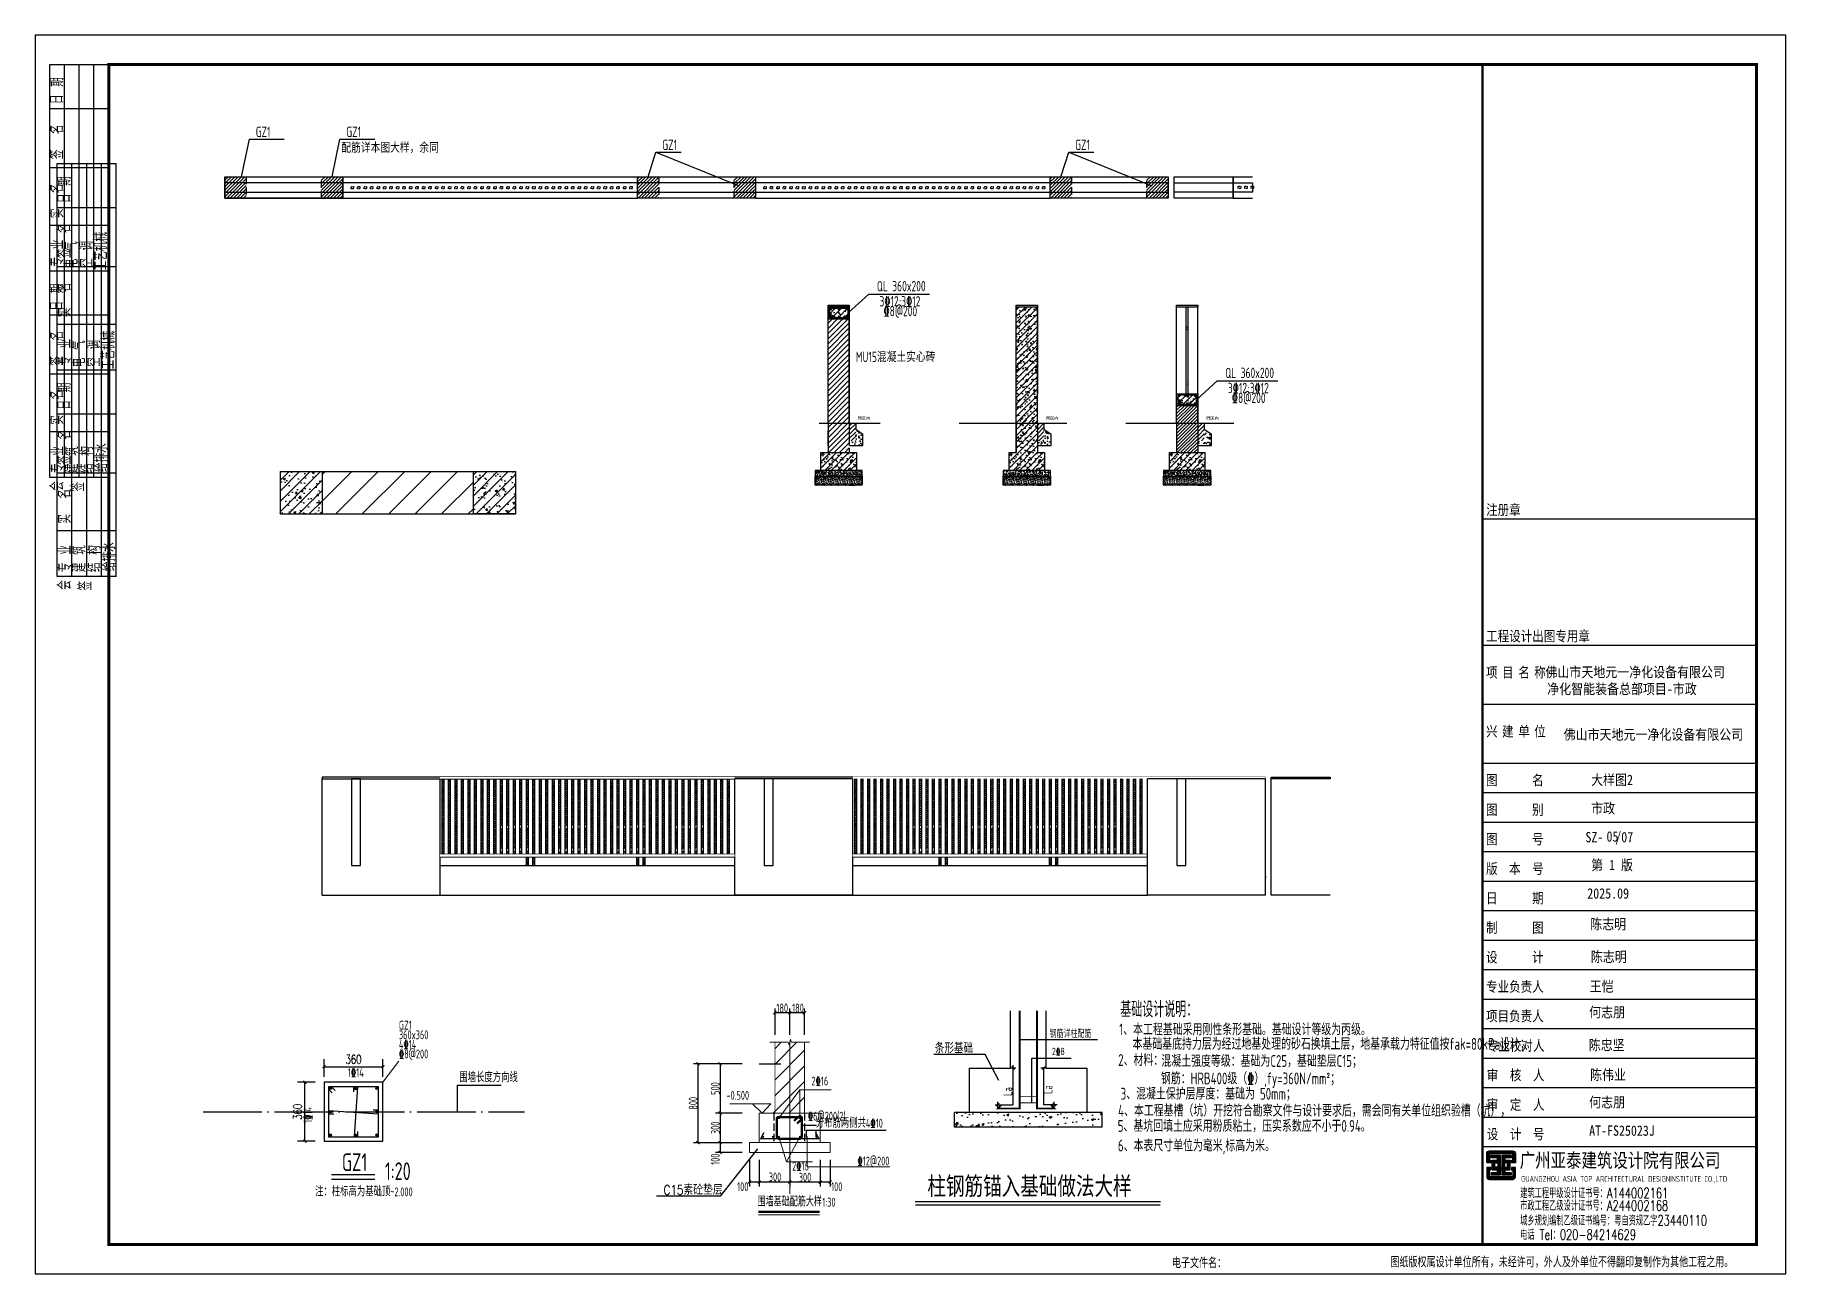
# Model space of a CAD drawing. Extents: x 104028 to 361637, y -78822 to 68782.
# Drawn here: x 302237 to 361637, y -78822 to -36822 of the extents above; entities that cross this region are included whole.
import ezdxf
from ezdxf.enums import TextEntityAlignment as Align

# ---------------------------------------------------------------- set-up
doc = ezdxf.new("R2010")
doc.units = 0
doc.header["$LTSCALE"] = 1000
doc.header["$MEASUREMENT"] = 0
doc.set_wipeout_variables(frame=1)
for name, pattern in [('ACAD_ISO02W100', [15, 12, -3]), ('DASH', [0.35, 0.25, -0.1]), ('DOTE', [2.42, 2, -0.2, 0.02, -0.2]), ('点划线', [1850, 1200, -300, 50, -300])]:
    doc.linetypes.add(name, pattern=pattern)
for name, color, linetype in [('0.1', 253, 'Continuous'), ('13', 13, 'Continuous'), ('14', 14, 'Continuous'), ('2', 2, 'ACAD_ISO02W100'), ('BASE_DE_DIM', 3, 'Continuous'), ('BASE_DE_REIN', 1, 'Continuous'), ('BASE_DE_TEXT', 7, 'Continuous'), ('CAPSLINE', 2, 'Continuous'), ('COLUMN', 9, 'Continuous'), ('DOTE', 1, 'Continuous'), ('GPSCOMMON', 7, 'Continuous'), ('PUB_DIM', 3, 'Continuous'), ('PUB_HATCH', 8, 'Continuous'), ('PUB_TITLE', 4, 'Continuous'), ('TEXT', 7, 'Continuous'), ('TITLE', 2, 'Continuous'), ('X向主梁钢筋', 2, 'Continuous'), ('ZB1', 1, 'Continuous'), ('公共图层', 7, 'Continuous'), ('垫层', 8, 'Continuous'), ('墙', 214, 'Continuous'), ('板面钢筋', 1, 'Continuous'), ('标高', 7, 'Continuous'), ('梁外轮廓', 7, 'Continuous'), ('梁截面名尺寸', 7, 'Continuous'), ('梁截面名称', 7, 'Continuous'), ('梁标注', 7, 'Continuous'), ('砖墙其它', 12, 'Continuous')]:
    doc.layers.add(name, color=color, linetype=linetype)
for name, color, linetype, lineweight in [('剖面图截断线', 8, 'Continuous', 18), ('剖面图轴线', 9, '点划线', 18), ('剖面图钢筋', 1, 'Continuous', 50), ('剖面图钢筋标注', 7, 'Continuous', 18), ('基础构件标注', 3, 'Continuous', 18), ('柱原位标注', 7, 'Continuous', 18), ('柱标注引线', 2, 'Continuous', 18)]:
    doc.layers.add(name, color=color, linetype=linetype, lineweight=lineweight)
doc.styles.add('2', font='')
doc.styles.add('_HZDX', font='txt.shx', dxfattribs={"width": 0.9, "bigfont": 'HZDX.shx'})
doc.styles.add('_HZTXT', font='')
doc.styles.add('_TCH_DIM_T3', font='SIMPLEX', dxfattribs={"width": 0.705882, "bigfont": 'GBCBIG'})
doc.styles.add('HT', font='')
doc.styles.add('HZ', font='TXT', dxfattribs={"width": 0.8, "bigfont": 'HZTXT'})
doc.styles.add('hztxt', font='romand_pkpm', dxfattribs={"bigfont": 'gbcbig'})
doc.styles.get("Standard").update_dxf_attribs({"font": 'gbenor.shx', "bigfont": 'gbcbig.shx'})
doc.styles.add('TSSD_Dimension', font='tssdeng.shx', dxfattribs={"width": 0.7, "bigfont": 'hztxt.shx'})
doc.styles.add('TSSD_Rein', font='tssdeng.shx', dxfattribs={"width": 0.7, "bigfont": 'hztxt.shx'})
doc.styles.add('宋体', font='', dxfattribs={"width": 0.8})
doc.styles.add('样式 2', font='yjkeng.shx', dxfattribs={"width": 0.7, "height": 450, "bigfont": 'yjkchn.shx'})
doc.styles.add('样式 5', font='yjkeng.shx', dxfattribs={"width": 0.7, "height": 300, "bigfont": 'yjkchn.shx'})
doc.styles.add('盈建科标注', font='yjkeng.shx', dxfattribs={"width": 0.7, "height": 300, "bigfont": 'yjkchn.shx'})
doc.styles.get('2').set_extended_font_data('SimSun')
doc.styles.get('_HZTXT').set_extended_font_data('KaiTi')
doc.styles.get('HT').set_extended_font_data('SimHei')
doc.styles.get('宋体').set_extended_font_data('SimSun')
doc.dimstyles.new('_TCH_ARCH&&100', dxfattribs={"dimtxt": 297.5, "dimasz": 100, "dimexe": 250, "dimexo": 300, "dimgap": 100, "dimtad": 1, "dimdec": 0, "dimzin": 0, "dimdsep": 46, "dimtxsty": '_TCH_DIM_T3', "dimblk": 'ARCHTICK', "dimcen": 0.09, "dimclrt": 7, "dimazin": 2, "dimtfac": 1, "dimtdec": 0, "dimtix": 1, "dimtmove": 2, "dimatfit": 3, "dimfxl": 1, "dimtolj": 1, "dimtzin": 0, "dimarcsym": 0})
doc.dimstyles.new('盈建科结构', dxfattribs={"dimscale": 100, "dimtxt": 3, "dimasz": 1, "dimexe": 1.5, "dimexo": 1.5, "dimgap": 1, "dimtad": 1, "dimdec": 0, "dimzin": 0, "dimdsep": 46, "dimtxsty": '盈建科标注', "dimblk": 'ARCHTICK', "dimcen": 0.09, "dimclrt": 7, "dimadec": 0, "dimazin": 0, "dimtfac": 1, "dimtdec": 4, "dimtix": 1, "dimtmove": 2, "dimatfit": 3, "dimfxl": 1, "dimtolj": 1, "dimtzin": 0, "dimarcsym": 0})
pattern_1 = [(45, (20.916, 0), (-44.194174, 44.194174), []), (50, (20.92, 0), (179.31505, -15.68803), [18.75, -206.25]), (355, (20.92, 0), (-34.68783, 188.04803), [15, -165]), (100.4514, (35.86, -1.3), (144.62735, 172.3599), [15.93505, -175.28553]), (46.1842, (20.92, 50), (266.81026, -41.37975), [28.125, -309.375]), (96.6356, (43.15, 46.55), (233.6657, 243.5295), [23.9026, -262.92825]), (351.1842, (20.92, 50), (233.6655, 243.52965), [22.5, -247.5]), (21, (45.92, 37.5), (149.22676, -100.65472), [18.75, -206.25]), (326, (45.92, 37.5), (60.82883, 181.2875), [15, -165]), (71.4514, (58.35, 29.11), (210.05566, 80.63262), [15.93505, -175.28553]), (37.5, (20.916, 0), (3.039964, 83.223463), [0, -163, 0, -167.5, 0, -165.625]), (7.5, (20.92, 0), (65.767384, 98.60293), [0, -95.5, 0, -159.25, 0, -63.125]), (327.5, (-34.834, 0), (133.45561, -5.63872), [0, -62.5, 0, -195, 0, -258.75]), (317.5, (-59.83, 0), (145.79654, 25.02625), [0, -81.25, 0, -129.5, 0, -183.75])]
pattern_2 = [(45, (0, 7861.66), (-56.1266, 56.1266), [])]
pattern_3 = [(45, (366500.69, 137402.43), (-53.03301, 53.03301), []), (50, (366500.69, 137402.43), (215.17805, -18.82564), [22.5, -247.5]), (355, (366500.69, 137402.43), (-41.6254, 225.65764), [18, -198]), (100.4514, (366518.62, 137400.86), (173.55281, 206.83186), [19.12206, -210.34263]), (46.1842, (366500.7, 137462.43), (320.1723, -49.6557), [33.75, -371.25]), (96.6356, (366527.37, 137458.3), (280.3988, 292.23536), [28.6831, -315.5139]), (351.1842, (366500.7, 137462.43), (280.3986, 292.2356), [27, -297]), (21, (366530.69, 137447.43), (179.07212, -120.78567), [22.5, -247.5]), (326, (366530.69, 137447.43), (72.9946, 217.545), [18, -198]), (71.4514, (366545.61, 137437.36), (252.0668, 96.75915), [19.12206, -210.34263]), (37.5, (366500.69, 137402.43), (3.647957, 99.868156), [0, -195.6, 0, -201, 0, -198.75]), (7.5, (366500.69, 137402.43), (78.92086, 118.323514), [0, -114.6, 0, -191.1, 0, -75.75]), (327.5, (366433.79, 137402.43), (160.14673, -6.76646), [0, -75, 0, -234, 0, -310.5]), (317.5, (366403.79, 137402.43), (174.95585, 30.0315), [0, -97.5, 0, -155.4, 0, -220.5])]
pattern_4 = [(50, (366627.91, 137402.43), (71.726018, -6.275213), [7.5, -82.5]), (355, (366627.91, 137402.43), (-13.875133, 75.219213), [6, -66]), (100.4514, (366633.885, 137401.906), (57.850938, 68.943954), [6.37402, -70.11421]), (46.1842, (366627.91, 137422.43), (106.724105, -16.5519), [11.25, -123.75]), (96.6356, (366636.8, 137421.05), (93.46627, 97.41179), [9.56103, -105.1713]), (351.1842, (366627.91, 137422.43), (93.466195, 97.41186), [9, -99]), (21, (366637.91, 137417.43), (59.690705, -40.26189), [7.5, -82.5]), (326, (366637.91, 137417.43), (24.331533, 72.515005), [6, -66]), (71.4514, (366642.88, 137414.074), (84.022263, 32.25305), [6.37402, -70.11421]), (37.5, (366627.908, 137402.43), (1.2159855, 33.2893854), [0, -65.2, 0, -67, 0, -66.25]), (7.5, (366627.908, 137402.43), (26.306954, 39.441171), [0, -38.2, 0, -63.7, 0, -25.25]), (327.5, (366605.608, 137402.43), (53.3822436, -2.255487), [0, -25, 0, -78, 0, -103.5]), (317.5, (366595.61, 137402.43), (58.318617, 10.010498), [0, -32.5, 0, -51.8, 0, -73.5])]

msp = doc.modelspace()

# ---------------------------------------------------------------- texts
at = {"layer": '13', "color": 7, "style": '_HZTXT', "width": 0.85}
for s, p in [('大样图2', (355026.9, -62246)), ('05', (355548.6, -64165.9))]:
    msp.add_text(s, height=350, dxfattribs=at).set_placement(p)
at = {"layer": '2', "style": '_HZDX', "width": 0.8}
msp.add_text('C15素砼垫层', height=320.16, dxfattribs=at).set_placement((323564.4, -76135.4, 3.1))
at = {"layer": '公共图层', "style": 'TSSD_Rein', "width": 0.7}
for s, p in [('GZ1', (309725, -40276.4)), ('GZ1', (312798.5, -40276.4)), ('GZ1', (323518.5, -40718.6)), ('GZ1', (337522.1, -40718.6)), ('配筋详本图大样，余同', (312629.3, -40812.6))]:
    msp.add_text(s, height=350, dxfattribs=at).set_placement(p)
at = {"layer": '剖面图钢筋标注', "style": 'TSSD_Dimension', "width": 0.7}
for s, p in [('2%%13216', (329147.8, -72521.4)), ('分布筋两侧共4%%13210', (330998.8, -73951.9))]:
    msp.add_text(s, height=300, dxfattribs=at).set_placement(p, align=Align.BOTTOM_RIGHT)
msp.add_text('%%1326@200(2)', height=300, dxfattribs=at).set_placement((328456.7, -73711.4), align=Align.BOTTOM_LEFT)
for s, p in [('%%13212@200', (331221.7, -74844.6)), ('2%%13216', (328493.1, -75015.9))]:
    msp.add_text(s, height=300, dxfattribs=at).set_placement(p, align=Align.TOP_RIGHT)
at = {"layer": '梁截面名称', "style": '样式 2', "width": 0.7}
msp.add_text('围墙基础配筋大样', height=300, dxfattribs=at).set_placement((327841.6, -76618.7), align=Align.BOTTOM_CENTER)
msp.add_text('1:30', height=300, dxfattribs=at).set_placement((328944.2, -76629.4), align=Align.BOTTOM_LEFT)
at = {"layer": '梁标注', "style": '样式 5', "width": 0.7}
msp.add_text('-0.500', height=300, dxfattribs=at).set_placement((325694.1, -73006.2), align=Align.BOTTOM_LEFT)

# ---------------------------------------------------------------- blocks, each defined once
blk = doc.blocks.new('$titleblk$00000206')
at = {"layer": '14', "color": 14}
for p, q in [((-140, 20), (0, 20)), ((-140, 0), (-140, 20)), ((-124.56, 0), (-124.56, 20)), ((-105, 0), (-105, 20)), ((-85, 0), (-85, 20)), ((-70, 0), (-70, 20)), ((-54.56, 0), (-54.56, 20)), ((-35, 0), (-35, 20)), ((-15, 0), (-15, 20)), ((0, 20), (0, 0)), ((-140, 15), (0, 15)), ((-140, 10), (0, 10)), ((-140, 5), (0, 5)), ((-140, 0), (0, 0))]:
    blk.add_line(p, q, dxfattribs=at)
at = {"layer": '14', "color": 14, "style": 'hztxt', "width": 0.85}
for s, p in [('会', (-144.49, 15.3)), ('专 业', (-138.47, 15.2)), ('实  名', (-122.07, 15.34)), ('签  名', (-102.07, 15.34)), ('日 期', (-83.4, 15.38)), ('专 业', (-68.48, 15.28)), ('实  名', (-52.07, 15.34)), ('签  名', (-32.07, 15.34)), ('日 期', (-13.4, 15.38)), ('签', (-144.73, 8.26)), ('建 筑', (-138.53, 10.33)), ('电 气', (-69.06, 10.43)), ('结 构', (-138.49, 5.3)), ('空 调', (-68.88, 5.4)), ('给排水', (-138.16, 0.3)), ('工艺机械', (-69.75, 0.47))]:
    blk.add_text(s, height=4.5, dxfattribs=at).set_placement(p)
blk = doc.blocks.new('$titleblk$00000212')
at = {"layer": '14', "style": 'hztxt', "width": 0.85}
for s, p in [('电子文件名：', (-198.31, 0.78)), ('图纸版权属设计单位所有，未经许可，外人及外单位不得翻印复制作为其他工程之用。', (-124.17, 1.07))]:
    blk.add_text(s, height=3.6, rotation=359.99972, dxfattribs=at).set_placement(p)
blk = doc.blocks.new('DSFGNDFGMMMM')
at = {"layer": '14'}
h = blk.add_hatch(dxfattribs=at)
h.set_pattern_fill('ANSI31', color=256, scale=100, angle=135, style=0)
h.set_pattern_definition([(180, (-64047.399, -60016.807), (-3e-15, -12.5), [])])
edge = h.paths.add_edge_path()
edge.add_line((153417, 20856), (153417, 20774))
edge.add_line((153417, 20774), (153276, 20774))
edge.add_line((153276, 20774), (153276, 21085))
edge.add_arc((153366, 21085), 90, 90, 180, ccw=False)
edge.add_line((153366, 21175), (154157, 21175))
edge.add_arc((154157, 21085), 90, 0, 90, ccw=False)
edge.add_line((154247, 21085), (154247, 20769))
edge.add_line((154247, 20769), (154117, 20769))
edge.add_line((154117, 20769), (154117, 20863))
edge.add_line((154117, 20863), (154146, 20863))
edge.add_line((154146, 20863), (154160, 20863))
edge.add_line((154160, 20863), (154160, 21075))
edge.add_line((154160, 21075), (153373, 21075))
edge.add_line((153373, 21075), (153373, 20856))
edge.add_line((153373, 20856), (153417, 20856))
h.paths.add_polyline_path([(153799, 20623), (153799, 21031), (154107, 21031), (154107, 20943), (153893, 20943), (153893, 20856), (154065, 20856), (154065, 20526), (153886, 20526), (153886, 20443), (154108, 20443), (154108, 20366), (153800, 20366), (153800, 20527), (153731, 20527), (153731, 20366), (153422, 20366), (153422, 20443), (153644, 20443), (153644, 20526), (153465, 20526), (153465, 20856), (153638, 20856), (153638, 20943), (153424, 20943), (153424, 21031), (153731, 21031), (153731, 20623)])
h.paths.add_polyline_path([(153554, 20773), (153652, 20773), (153652, 20617), (153554, 20617)], flags=16)
h.paths.add_polyline_path([(153976, 20773), (153879, 20773), (153879, 20617), (153976, 20617)], flags=16)
edge = h.paths.add_edge_path()
edge.add_line((153417, 20526), (153417, 20608))
edge.add_line((153417, 20608), (153276, 20608))
edge.add_line((153276, 20608), (153276, 20297))
edge.add_arc((153366, 20297), 90, 180, 270)
edge.add_line((153366, 20207), (154157, 20207))
edge.add_arc((154157, 20297), 90, 270, 360)
edge.add_line((154247, 20297), (154247, 20613))
edge.add_line((154247, 20613), (154117, 20613))
edge.add_line((154117, 20613), (154117, 20519))
edge.add_line((154117, 20519), (154146, 20519))
edge.add_line((154146, 20519), (154160, 20519))
edge.add_line((154160, 20519), (154160, 20307))
edge.add_line((154160, 20307), (153373, 20307))
edge.add_line((153373, 20307), (153373, 20526))
edge.add_line((153373, 20526), (153417, 20526))
for p, q in [((153128, 58001), (153128, 18001)), ((153128, 42604), (162428, 42604)), ((153128, 38321), (162428, 38321)), ((153128, 36321), (162428, 36321)), ((153128, 34321), (162428, 34321)), ((153128, 33321), (162428, 33321)), ((153128, 32321), (162428, 32321)), ((153128, 31321), (162428, 31321)), ((153128, 30321), (162428, 30321)), ((153128, 29321), (162428, 29321)), ((153128, 28321), (162428, 28321)), ((153128, 27321), (162428, 27321)), ((153128, 26321), (162428, 26321)), ((153128, 25321), (162428, 25321)), ((153128, 24321), (162428, 24321)), ((153128, 23321), (162428, 23321)), ((153128, 22321), (162428, 22321)), ((153128, 21321), (162428, 21321)), ((153128, 21321), (162428, 21321))]:
    blk.add_line(p, q, dxfattribs=at)
for points in [[(153417, 20856), (153417, 20774), (153276, 20774), (153276, 21085, -0.414214), (153366, 21175), (154157, 21175, -0.414214), (154247, 21085), (154247, 20769), (154117, 20769), (154117, 20863), (154146, 20863), (154160, 20863), (154160, 21075), (153373, 21075), (153373, 20856)], [(153417, 20526), (153417, 20608), (153276, 20608), (153276, 20297, 0.414214), (153366, 20207), (154157, 20207, 0.414214), (154247, 20297), (154247, 20613), (154117, 20613), (154117, 20519), (154146, 20519), (154160, 20519), (154160, 20307), (153373, 20307), (153373, 20526)]]:
    blk.add_lwpolyline(points, format="xyb", close=True, dxfattribs=at)
blk.add_lwpolyline([(153799, 20623), (153799, 20623), (153799, 21031), (154107, 21031), (154107, 20943), (153893, 20943), (153893, 20856), (154065, 20856), (154065, 20526), (153886, 20526), (153886, 20443), (154108, 20443), (154108, 20366), (153800, 20366), (153800, 20527), (153731, 20527), (153731, 20366), (153422, 20366), (153422, 20443), (153644, 20443), (153644, 20526), (153465, 20526), (153465, 20856), (153638, 20856), (153638, 20943), (153424, 20943), (153424, 21031), (153731, 21031), (153731, 20623), (153799, 20623)], dxfattribs=at)
for points in [[(153554, 20773), (153652, 20773), (153652, 20617), (153554, 20617)], [(153976, 20773), (153879, 20773), (153879, 20617), (153976, 20617)]]:
    blk.add_lwpolyline(points, close=True, dxfattribs=at)
at = {"layer": 'PUB_TITLE'}
blk.add_lwpolyline([(104028, 17001), (163428, 17001), (163428, 59001), (104028, 59001)], close=True, dxfattribs=at)
at = {"layer": 'PUB_TITLE', "const_width": 100}
blk.add_lwpolyline([(106528, 18001), (162428, 18001), (162428, 58001), (106528, 58001)], close=True, dxfattribs=at)
at = {"layer": 'PUB_TITLE', "const_width": 80}
blk.add_lwpolyline([(153128, 18001), (153128, 58001)], dxfattribs=at)
at = {"layer": 'PUB_TITLE', "xscale": 100.0000000000002, "yscale": 100.0000000000002, "zscale": 100.0000000000002, "rotation": 90}
blk.add_blockref('$titleblk$00000206', (106528, 58001), dxfattribs=at)
at = {"layer": 'PUB_TITLE', "xscale": 100, "yscale": 100, "zscale": 100}
blk.add_blockref('$titleblk$00000212', (162428, 17119), dxfattribs=at)
at = {"layer": '13', "color": 7, "style": '_HZTXT', "width": 0.85}
for s, p in [('佛山市天地元一净化设备有限公司', (155270, 37230)), ('净化智能装备总部项目-市政', (155329, 36659)), ('佛山市天地元一净化设备有限公司', (155887, 35112)), ('市政', (156818, 32616, 24845)), ('SZ-  /07', (156626, 31636)), ('第 1 版', (156818, 30690, 24845)), ('2025.09', (156687, 29726, 24845)), ('陈志明', (156789, 28687)), ('陈志明', (156809, 27577)), ('王恺', (156767, 26571)), ('何志朋', (156751, 25700)), ('陈忠坚', (156738, 24586)), ('陈伟业', (156783, 23576)), ('何志朋', (156751, 22649)), ('AT-FS25023J', (156751, 21686))]:
    blk.add_text(s, height=350, dxfattribs=at).set_placement(p)
at = {"layer": '13', "style": 'hztxt', "oblique": 360, "width": 0.7}
for s, p in [('建筑工程甲级设计证书号：A144002161', (154413, 19569)), ('城乡规划编制乙级证书编号：粤自资规乙字23440110', (154413, 18640)), ('市政工程乙级设计证书号：A244002168', (154413, 19145)), ('电话 Tel：020-84214629', (154413, 18160))]:
    blk.add_text(s, height=350, rotation=359.99972, dxfattribs=at).set_placement(p)
at = {"layer": '14'}
for s, height, style, width, p in [('注册章', 350, '宋体', 0.82, (153255, 42733)), ('工程设计出图专用章', 350, '宋体', 0.82, (153255, 38450)), ('项', 350, '宋体', 0.82, (153252, 37221)), ('目', 350, '宋体', 0.82, (153796, 37221)), ('名', 350, '宋体', 0.82, (154347, 37221)), ('称', 350, '宋体', 0.82, (154886, 37221)), ('兴', 350, '宋体', 0.82, (153252, 35221)), ('建', 350, '宋体', 0.82, (153796, 35221)), ('单', 350, '宋体', 0.82, (154347, 35221)), ('位', 350, '宋体', 0.82, (154886, 35221)), ('图      名', 350, '宋体', 0.82, (153252, 33567)), ('图      别', 350, '宋体', 0.82, (153252, 32567)), ('图      号', 350, '宋体', 0.82, (153252, 31567)), ('版  本  号', 350, '宋体', 0.82, (153252, 30567)), ('日      期', 350, '宋体', 0.82, (153252, 29567)), ('制      图', 350, '宋体', 0.82, (153252, 28567)), ('设      计', 350, '宋体', 0.82, (153252, 27567)), ('专业负责人', 350, '宋体', 0.82, (153252, 26567)), ('项目负责人', 350, '宋体', 0.82, (153252, 25567)), ('专业校对人', 350, '宋体', 0.82, (153279, 24567, -24845)), ('审  核  人', 350, '宋体', 0.82, (153279, 23567, -24845)), ('审  定  人', 350, '宋体', 0.82, (153279, 22567, -24845)), ('设  计  号', 350, '宋体', 0.82, (153279, 21567, -24845)), ('广州亚泰建筑设计院有限公司', 480, 'HT', 0.8, (154395, 20613))]:
    blk.add_text(s, height=height, dxfattribs=dict(at, style=style, width=width)).set_placement(p)
at = {"layer": '14', "oblique": 360, "width": 0.8}
blk.add_text('GUANGZHOU ASIA TOP ARCHITECTURAL DESIGNINSTITUTE CO.,LTD', height=198, rotation=359.99972, dxfattribs=at).set_placement((154441, 20125, -24845))
blk = doc.blocks.new('gserrr')
for p, q in [((480488, 119889), (487488, 119889)), ((487488, 119529), (487488, 119889)), ((494488, 119529), (494488, 119889)), ((494488, 119529), (494488, 119889)), ((497588, 119529), (497588, 119889)), ((497588, 119889), (497918, 119889)), ((482488, 119529), (487488, 119529)), ((489488, 119529), (494488, 119529)), ((497588, 119529), (497918, 119529))]:
    blk.add_line(p, q)
for points in [[(480488, 119889), (480488, 119529), (480488, 119529), (480488, 119529), (480488, 119529), (480488, 119529), (482488, 119529), (482488, 119529), (482488, 119529), (482488, 119529), (482488, 119529), (482488, 119889)], [(482488, 119789), (482488, 119789), (480488, 119789), (480488, 119629), (482488, 119629), (496488, 119629), (496488, 119789), (482488, 119789)], [(489488, 119889), (494488, 119889)]]:
    blk.add_lwpolyline(points)
for points in [[(480488, 119889), (482488, 119889), (482488, 119529), (480488, 119529)], [(487488, 119889), (489488, 119889), (489488, 119529), (487488, 119529)], [(494488, 119889), (496488, 119889), (496488, 119529), (494488, 119529)], [(496588, 119889), (497588, 119889), (497588, 119529), (496588, 119529)], [(497918, 119629), (496588, 119629), (496588, 119789), (497918, 119789)]]:
    blk.add_lwpolyline(points, close=True)
at = {"layer": 'GPSCOMMON', "linetype": 'DASH', "ltscale": 0.1}
for points in [[(482628, 119729), (482668, 119729), (482668, 119689), (482628, 119689), (482628, 119729)], [(482738, 119729), (482778, 119729), (482778, 119689), (482738, 119689), (482738, 119729)], [(482848, 119729), (482888, 119729), (482888, 119689), (482848, 119689), (482848, 119729)], [(482958, 119729), (482998, 119729), (482998, 119689), (482958, 119689), (482958, 119729)], [(483068, 119729), (483108, 119729), (483108, 119689), (483068, 119689), (483068, 119729)], [(483178, 119729), (483218, 119729), (483218, 119689), (483178, 119689), (483178, 119729)], [(483288, 119729), (483328, 119729), (483328, 119689), (483288, 119689), (483288, 119729)], [(483398, 119729), (483438, 119729), (483438, 119689), (483398, 119689), (483398, 119729)], [(483508, 119729), (483548, 119729), (483548, 119689), (483508, 119689), (483508, 119729)], [(483618, 119729), (483658, 119729), (483658, 119689), (483618, 119689), (483618, 119729)], [(483728, 119729), (483768, 119729), (483768, 119689), (483728, 119689), (483728, 119729)], [(483838, 119729), (483878, 119729), (483878, 119689), (483838, 119689), (483838, 119729)], [(483948, 119729), (483988, 119729), (483988, 119689), (483948, 119689), (483948, 119729)], [(484058, 119729), (484098, 119729), (484098, 119689), (484058, 119689), (484058, 119729)], [(484168, 119729), (484208, 119729), (484208, 119689), (484168, 119689), (484168, 119729)], [(484278, 119729), (484318, 119729), (484318, 119689), (484278, 119689), (484278, 119729)], [(484388, 119729), (484428, 119729), (484428, 119689), (484388, 119689), (484388, 119729)], [(484498, 119729), (484538, 119729), (484538, 119689), (484498, 119689), (484498, 119729)], [(484608, 119729), (484648, 119729), (484648, 119689), (484608, 119689), (484608, 119729)], [(484718, 119729), (484758, 119729), (484758, 119689), (484718, 119689), (484718, 119729)], [(484828, 119729), (484868, 119729), (484868, 119689), (484828, 119689), (484828, 119729)], [(484938, 119729), (484978, 119729), (484978, 119689), (484938, 119689), (484938, 119729)], [(485048, 119729), (485088, 119729), (485088, 119689), (485048, 119689), (485048, 119729)], [(485158, 119729), (485198, 119729), (485198, 119689), (485158, 119689), (485158, 119729)], [(485268, 119729), (485308, 119729), (485308, 119689), (485268, 119689), (485268, 119729)], [(485378, 119729), (485418, 119729), (485418, 119689), (485378, 119689), (485378, 119729)], [(485488, 119729), (485528, 119729), (485528, 119689), (485488, 119689), (485488, 119729)], [(485598, 119729), (485638, 119729), (485638, 119689), (485598, 119689), (485598, 119729)], [(485708, 119729), (485748, 119729), (485748, 119689), (485708, 119689), (485708, 119729)], [(485818, 119729), (485858, 119729), (485858, 119689), (485818, 119689), (485818, 119729)], [(485928, 119729), (485968, 119729), (485968, 119689), (485928, 119689), (485928, 119729)], [(486038, 119729), (486078, 119729), (486078, 119689), (486038, 119689), (486038, 119729)], [(486148, 119729), (486188, 119729), (486188, 119689), (486148, 119689), (486148, 119729)], [(486258, 119729), (486298, 119729), (486298, 119689), (486258, 119689), (486258, 119729)], [(486368, 119729), (486408, 119729), (486408, 119689), (486368, 119689), (486368, 119729)], [(486478, 119729), (486518, 119729), (486518, 119689), (486478, 119689), (486478, 119729)], [(486588, 119729), (486628, 119729), (486628, 119689), (486588, 119689), (486588, 119729)], [(486698, 119729), (486738, 119729), (486738, 119689), (486698, 119689), (486698, 119729)], [(486808, 119729), (486848, 119729), (486848, 119689), (486808, 119689), (486808, 119729)], [(486918, 119729), (486958, 119729), (486958, 119689), (486918, 119689), (486918, 119729)], [(487028, 119729), (487068, 119729), (487068, 119689), (487028, 119689), (487028, 119729)], [(487138, 119729), (487178, 119729), (487178, 119689), (487138, 119689), (487138, 119729)], [(487248, 119729), (487288, 119729), (487288, 119689), (487248, 119689), (487248, 119729)], [(487358, 119729), (487398, 119729), (487398, 119689), (487358, 119689), (487358, 119729)], [(489628, 119729), (489668, 119729), (489668, 119689), (489628, 119689), (489628, 119729)], [(489738, 119729), (489778, 119729), (489778, 119689), (489738, 119689), (489738, 119729)], [(489848, 119729), (489888, 119729), (489888, 119689), (489848, 119689), (489848, 119729)], [(489958, 119729), (489998, 119729), (489998, 119689), (489958, 119689), (489958, 119729)], [(490068, 119729), (490108, 119729), (490108, 119689), (490068, 119689), (490068, 119729)], [(490178, 119729), (490218, 119729), (490218, 119689), (490178, 119689), (490178, 119729)], [(490288, 119729), (490328, 119729), (490328, 119689), (490288, 119689), (490288, 119729)], [(490398, 119729), (490438, 119729), (490438, 119689), (490398, 119689), (490398, 119729)], [(490508, 119729), (490548, 119729), (490548, 119689), (490508, 119689), (490508, 119729)], [(490618, 119729), (490658, 119729), (490658, 119689), (490618, 119689), (490618, 119729)], [(490728, 119729), (490768, 119729), (490768, 119689), (490728, 119689), (490728, 119729)], [(490838, 119729), (490878, 119729), (490878, 119689), (490838, 119689), (490838, 119729)], [(490948, 119729), (490988, 119729), (490988, 119689), (490948, 119689), (490948, 119729)], [(491058, 119729), (491098, 119729), (491098, 119689), (491058, 119689), (491058, 119729)], [(491168, 119729), (491208, 119729), (491208, 119689), (491168, 119689), (491168, 119729)], [(491278, 119729), (491318, 119729), (491318, 119689), (491278, 119689), (491278, 119729)], [(491388, 119729), (491428, 119729), (491428, 119689), (491388, 119689), (491388, 119729)], [(491498, 119729), (491538, 119729), (491538, 119689), (491498, 119689), (491498, 119729)], [(491608, 119729), (491648, 119729), (491648, 119689), (491608, 119689), (491608, 119729)], [(491718, 119729), (491758, 119729), (491758, 119689), (491718, 119689), (491718, 119729)], [(491828, 119729), (491868, 119729), (491868, 119689), (491828, 119689), (491828, 119729)], [(491938, 119729), (491978, 119729), (491978, 119689), (491938, 119689), (491938, 119729)], [(492048, 119729), (492088, 119729), (492088, 119689), (492048, 119689), (492048, 119729)], [(492158, 119729), (492198, 119729), (492198, 119689), (492158, 119689), (492158, 119729)], [(492268, 119729), (492308, 119729), (492308, 119689), (492268, 119689), (492268, 119729)], [(492378, 119729), (492418, 119729), (492418, 119689), (492378, 119689), (492378, 119729)], [(492488, 119729), (492528, 119729), (492528, 119689), (492488, 119689), (492488, 119729)], [(492598, 119729), (492638, 119729), (492638, 119689), (492598, 119689), (492598, 119729)], [(492708, 119729), (492748, 119729), (492748, 119689), (492708, 119689), (492708, 119729)], [(492818, 119729), (492858, 119729), (492858, 119689), (492818, 119689), (492818, 119729)], [(492928, 119729), (492968, 119729), (492968, 119689), (492928, 119689), (492928, 119729)], [(493038, 119729), (493078, 119729), (493078, 119689), (493038, 119689), (493038, 119729)], [(493148, 119729), (493188, 119729), (493188, 119689), (493148, 119689), (493148, 119729)], [(493258, 119729), (493298, 119729), (493298, 119689), (493258, 119689), (493258, 119729)], [(493368, 119729), (493408, 119729), (493408, 119689), (493368, 119689), (493368, 119729)], [(493478, 119729), (493518, 119729), (493518, 119689), (493478, 119689), (493478, 119729)], [(493588, 119729), (493628, 119729), (493628, 119689), (493588, 119689), (493588, 119729)], [(493698, 119729), (493738, 119729), (493738, 119689), (493698, 119689), (493698, 119729)], [(493808, 119729), (493848, 119729), (493848, 119689), (493808, 119689), (493808, 119729)], [(493918, 119729), (493958, 119729), (493958, 119689), (493918, 119689), (493918, 119729)], [(494028, 119729), (494068, 119729), (494068, 119689), (494028, 119689), (494028, 119729)], [(494138, 119729), (494178, 119729), (494178, 119689), (494138, 119689), (494138, 119729)], [(494248, 119729), (494288, 119729), (494288, 119689), (494248, 119689), (494248, 119729)], [(494358, 119729), (494398, 119729), (494398, 119689), (494358, 119689), (494358, 119729)], [(497678, 119734), (497718, 119734), (497718, 119694), (497678, 119694), (497678, 119734)], [(497788, 119734), (497828, 119734), (497828, 119694), (497788, 119694), (497788, 119734)], [(497898, 119734), (497938, 119734), (497938, 119694), (497898, 119694), (497898, 119734)]]:
    blk.add_lwpolyline(points, dxfattribs=at)
blk = doc.blocks.new('fawr')
blk.add_line((481241, 111812), (490241, 111812))
for points in [[(481741, 113782), (481741, 113782), (481741, 112312), (481891, 112312), (481891, 113782)], [(488741, 113782), (488741, 113782), (488741, 112312), (488891, 112312), (488891, 113782)]]:
    blk.add_lwpolyline(points, close=True)
blk.add_lwpolyline([(490241, 111812), (495241, 111812)])
at = {"layer": 'GPSCOMMON'}
for p, q in [((481241, 111812), (481241, 113782)), ((481241, 113782), (483241, 113782)), ((483241, 113812), (488241, 113812)), ((483241, 111812), (483241, 113782)), ((490241, 113782), (488241, 113782)), ((488241, 111812), (488241, 113782)), ((490241, 113812), (497241, 113812)), ((490241, 111812), (490241, 113782)), ((497241, 111812), (497241, 113782)), ((498341, 113782), (497341, 113782)), ((483241, 112502), (488241, 112502)), ((483241, 111812), (483241, 112312)), ((483241, 112312), (488241, 112312)), ((490241, 112502), (495241, 112502)), ((490241, 112312), (495241, 112312)), ((497241, 112132), (497241, 112112)), ((481241, 111812), (483241, 111812)), ((490241, 111812), (488241, 111812)), ((497241, 111812), (495241, 111812)), ((498341, 111812), (497341, 111812))]:
    blk.add_line(p, q, dxfattribs=at)
for points in [[(490241, 113782), (490241, 113812), (481241, 113812), (481241, 113782), (488241, 113782)], [(483311, 112462), (483311, 113782), (483271, 113782), (483271, 112462)], [(483421, 112462), (483421, 113782), (483381, 113782), (483381, 112462)], [(483531, 112462), (483531, 113782), (483491, 113782), (483491, 112462)], [(483641, 112462), (483641, 113782), (483601, 113782), (483601, 112462)], [(483751, 112462), (483751, 113782), (483711, 113782), (483711, 112462)], [(483861, 112462), (483861, 113782), (483821, 113782), (483821, 112462)], [(483971, 112462), (483971, 113782), (483931, 113782), (483931, 112462)], [(484081, 112462), (484081, 113782), (484041, 113782), (484041, 112462)], [(484191, 112462), (484191, 113782), (484151, 113782), (484151, 112462)], [(484301, 112462), (484301, 113782), (484261, 113782), (484261, 112462)], [(484411, 112462), (484411, 113782), (484371, 113782), (484371, 112462)], [(484521, 112462), (484521, 113782), (484481, 113782), (484481, 112462)], [(484631, 112462), (484631, 113782), (484591, 113782), (484591, 112462)], [(484701, 112312), (484741, 112312), (484741, 113782), (484701, 113782), (484701, 112312)], [(484811, 112312), (484851, 112312), (484851, 113782), (484811, 113782), (484811, 112312)], [(484961, 112462), (484961, 113782), (484921, 113782), (484921, 112462)], [(485071, 112462), (485071, 113782), (485031, 113782), (485031, 112462)], [(485181, 112462), (485181, 113782), (485141, 113782), (485141, 112462)], [(485291, 112462), (485291, 113782), (485251, 113782), (485251, 112462)], [(485401, 112462), (485401, 113782), (485361, 113782), (485361, 112462)], [(485511, 112462), (485511, 113782), (485471, 113782), (485471, 112462)], [(485621, 112462), (485621, 113782), (485581, 113782), (485581, 112462)], [(485731, 112462), (485731, 113782), (485691, 113782), (485691, 112462)], [(485841, 112462), (485841, 113782), (485801, 113782), (485801, 112462)], [(485951, 112462), (485951, 113782), (485911, 113782), (485911, 112462)], [(486061, 112462), (486061, 113782), (486021, 113782), (486021, 112462)], [(486171, 112462), (486171, 113782), (486131, 113782), (486131, 112462)], [(486281, 112462), (486281, 113782), (486241, 113782), (486241, 112462)], [(486391, 112462), (486391, 113782), (486351, 113782), (486351, 112462)], [(486501, 112462), (486501, 113782), (486461, 113782), (486461, 112462)], [(486571, 112312), (486611, 112312), (486611, 113782), (486571, 113782), (486571, 112312)], [(486681, 112312), (486721, 112312), (486721, 113782), (486681, 113782), (486681, 112312)], [(486831, 112462), (486831, 113782), (486791, 113782), (486791, 112462)], [(486941, 112462), (486941, 113782), (486901, 113782), (486901, 112462)], [(487051, 112462), (487051, 113782), (487011, 113782), (487011, 112462)], [(487161, 112462), (487161, 113782), (487121, 113782), (487121, 112462)], [(487271, 112462), (487271, 113782), (487231, 113782), (487231, 112462)], [(487381, 112462), (487381, 113782), (487341, 113782), (487341, 112462)], [(487491, 112462), (487491, 113782), (487451, 113782), (487451, 112462)], [(487601, 112462), (487601, 113782), (487561, 113782), (487561, 112462)], [(487711, 112462), (487711, 113782), (487671, 113782), (487671, 112462)], [(487821, 112462), (487821, 113782), (487781, 113782), (487781, 112462)], [(487931, 112462), (487931, 113782), (487891, 113782), (487891, 112462)], [(488041, 112462), (488041, 113782), (488001, 113782), (488001, 112462)], [(488151, 112462), (488151, 113782), (488111, 113782), (488111, 112462)], [(490311, 112462), (490311, 113782), (490271, 113782), (490271, 112462)], [(490421, 112462), (490421, 113782), (490381, 113782), (490381, 112462)], [(490531, 112462), (490531, 113782), (490491, 113782), (490491, 112462)], [(490641, 112462), (490641, 113782), (490601, 113782), (490601, 112462)], [(490751, 112462), (490751, 113782), (490711, 113782), (490711, 112462)], [(490861, 112462), (490861, 113782), (490821, 113782), (490821, 112462)], [(490971, 112462), (490971, 113782), (490931, 113782), (490931, 112462)], [(491081, 112462), (491081, 113782), (491041, 113782), (491041, 112462)], [(491191, 112462), (491191, 113782), (491151, 113782), (491151, 112462)], [(491301, 112462), (491301, 113782), (491261, 113782), (491261, 112462)], [(491411, 112462), (491411, 113782), (491371, 113782), (491371, 112462)], [(491521, 112462), (491521, 113782), (491481, 113782), (491481, 112462)], [(491631, 112462), (491631, 113782), (491591, 113782), (491591, 112462)], [(491701, 112312), (491741, 112312), (491741, 113782), (491701, 113782), (491701, 112312)], [(491811, 112312), (491851, 112312), (491851, 113782), (491811, 113782), (491811, 112312)], [(491961, 112462), (491961, 113782), (491921, 113782), (491921, 112462)], [(492071, 112462), (492071, 113782), (492031, 113782), (492031, 112462)], [(492181, 112462), (492181, 113782), (492141, 113782), (492141, 112462)], [(492291, 112462), (492291, 113782), (492251, 113782), (492251, 112462)], [(492401, 112462), (492401, 113782), (492361, 113782), (492361, 112462)], [(492511, 112462), (492511, 113782), (492471, 113782), (492471, 112462)], [(492621, 112462), (492621, 113782), (492581, 113782), (492581, 112462)], [(492731, 112462), (492731, 113782), (492691, 113782), (492691, 112462)], [(492841, 112462), (492841, 113782), (492801, 113782), (492801, 112462)], [(492951, 112462), (492951, 113782), (492911, 113782), (492911, 112462)], [(493061, 112462), (493061, 113782), (493021, 113782), (493021, 112462)], [(493171, 112462), (493171, 113782), (493131, 113782), (493131, 112462)], [(493281, 112462), (493281, 113782), (493241, 113782), (493241, 112462)], [(493391, 112462), (493391, 113782), (493351, 113782), (493351, 112462)], [(493501, 112462), (493501, 113782), (493461, 113782), (493461, 112462)], [(493571, 112312), (493611, 112312), (493611, 113782), (493571, 113782), (493571, 112312)], [(493681, 112312), (493721, 112312), (493721, 113782), (493681, 113782), (493681, 112312)], [(493831, 112462), (493831, 113782), (493791, 113782), (493791, 112462)], [(493941, 112462), (493941, 113782), (493901, 113782), (493901, 112462)], [(494051, 112462), (494051, 113782), (494011, 113782), (494011, 112462)], [(494161, 112462), (494161, 113782), (494121, 113782), (494121, 112462)], [(494271, 112462), (494271, 113782), (494231, 113782), (494231, 112462)], [(494381, 112462), (494381, 113782), (494341, 113782), (494341, 112462)], [(494491, 112462), (494491, 113782), (494451, 113782), (494451, 112462)], [(494601, 112462), (494601, 113782), (494561, 113782), (494561, 112462)], [(494711, 112462), (494711, 113782), (494671, 113782), (494671, 112462)], [(494821, 112462), (494821, 113782), (494781, 113782), (494781, 112462)], [(494931, 112462), (494931, 113782), (494891, 113782), (494891, 112462)], [(495041, 112462), (495041, 113782), (495001, 113782), (495001, 112462)], [(495151, 112462), (495151, 113782), (495111, 113782), (495111, 112462)], [(488241, 112462), (488241, 112502), (483241, 112502), (483241, 112462), (488241, 112462)], [(495241, 112462), (495241, 112502), (490241, 112502), (490241, 112462), (495241, 112462)]]:
    blk.add_lwpolyline(points, dxfattribs=at)
at = {"layer": 'PUB_HATCH', "linetype": 'Continuous'}
for p, q in [((483271, 113743), (483311, 113783)), ((483381, 113747), (483421, 113787)), ((483381, 113711), (483421, 113751)), ((483491, 113750), (483531, 113790)), ((483491, 113715), (483531, 113755)), ((483601, 113743), (483641, 113783)), ((483711, 113747), (483751, 113787)), ((483711, 113711), (483751, 113751)), ((483821, 113750), (483861, 113790)), ((483821, 113715), (483861, 113755)), ((483931, 113743), (483971, 113783)), ((484041, 113747), (484081, 113787)), ((484041, 113711), (484081, 113751)), ((484151, 113750), (484191, 113790)), ((484151, 113715), (484191, 113755)), ((484261, 113754), (484301, 113794)), ((484261, 113719), (484301, 113759)), ((484371, 113758), (484411, 113798)), ((484371, 113723), (484411, 113763)), ((484481, 113762), (484521, 113802)), ((484481, 113727), (484521, 113767)), ((484591, 113731), (484631, 113771)), ((484701, 113735), (484741, 113775)), ((484811, 113739), (484851, 113779)), ((484921, 113743), (484961, 113783)), ((485031, 113747), (485071, 113787)), ((485031, 113711), (485071, 113751)), ((485141, 113751), (485181, 113791)), ((485141, 113715), (485181, 113755)), ((485251, 113754), (485291, 113794)), ((485251, 113719), (485291, 113759)), ((485361, 113758), (485401, 113798)), ((485361, 113723), (485401, 113763)), ((485471, 113762), (485511, 113802)), ((485471, 113727), (485511, 113767)), ((485581, 113731), (485621, 113771)), ((485691, 113735), (485731, 113775)), ((485801, 113739), (485841, 113779)), ((485911, 113743), (485951, 113783)), ((486021, 113747), (486061, 113787)), ((486021, 113711), (486061, 113751)), ((486131, 113751), (486171, 113791)), ((486131, 113715), (486171, 113755)), ((486241, 113755), (486281, 113795)), ((486241, 113719), (486281, 113759)), ((486351, 113758), (486391, 113798)), ((486351, 113723), (486391, 113763)), ((486461, 113762), (486501, 113802)), ((486461, 113727), (486501, 113767)), ((486571, 113731), (486611, 113771)), ((486681, 113735), (486721, 113775)), ((486791, 113739), (486831, 113779)), ((486901, 113743), (486941, 113783)), ((487011, 113747), (487051, 113787)), ((487011, 113711), (487051, 113751)), ((487121, 113751), (487161, 113791)), ((487121, 113715), (487161, 113755)), ((487231, 113755), (487271, 113795)), ((487231, 113719), (487271, 113759)), ((487341, 113759), (487381, 113799)), ((487341, 113723), (487381, 113763)), ((487451, 113762), (487491, 113802)), ((487451, 113727), (487491, 113767)), ((487561, 113731), (487601, 113771)), ((487671, 113735), (487711, 113775)), ((487781, 113739), (487821, 113779)), ((487891, 113743), (487931, 113783)), ((488001, 113747), (488041, 113787)), ((488001, 113711), (488041, 113751)), ((488111, 113751), (488151, 113791)), ((488111, 113715), (488151, 113755)), ((490271, 113743), (490311, 113783)), ((490381, 113747), (490421, 113787)), ((490381, 113711), (490421, 113751)), ((490491, 113750), (490531, 113790)), ((490491, 113715), (490531, 113755)), ((490601, 113743), (490641, 113783)), ((490711, 113747), (490751, 113787)), ((490711, 113711), (490751, 113751)), ((490821, 113750), (490861, 113790)), ((490821, 113715), (490861, 113755)), ((490931, 113743), (490971, 113783)), ((491041, 113747), (491081, 113787)), ((491041, 113711), (491081, 113751)), ((491151, 113750), (491191, 113790)), ((491151, 113715), (491191, 113755)), ((491261, 113754), (491301, 113794)), ((491261, 113719), (491301, 113759)), ((491371, 113758), (491411, 113798)), ((491371, 113723), (491411, 113763)), ((491481, 113762), (491521, 113802)), ((491481, 113727), (491521, 113767)), ((491591, 113731), (491631, 113771)), ((491701, 113735), (491741, 113775)), ((491811, 113739), (491851, 113779)), ((491921, 113743), (491961, 113783)), ((492031, 113747), (492071, 113787)), ((492031, 113711), (492071, 113751)), ((492141, 113751), (492181, 113791)), ((492141, 113715), (492181, 113755)), ((492251, 113754), (492291, 113794)), ((492251, 113719), (492291, 113759)), ((492361, 113758), (492401, 113798)), ((492361, 113723), (492401, 113763)), ((492471, 113762), (492511, 113802)), ((492471, 113727), (492511, 113767)), ((492581, 113731), (492621, 113771)), ((492691, 113735), (492731, 113775)), ((492801, 113739), (492841, 113779)), ((492911, 113743), (492951, 113783)), ((493021, 113747), (493061, 113787)), ((493021, 113711), (493061, 113751)), ((493131, 113751), (493171, 113791)), ((493131, 113715), (493171, 113755)), ((493241, 113755), (493281, 113795)), ((493241, 113719), (493281, 113759)), ((493351, 113758), (493391, 113798)), ((493351, 113723), (493391, 113763)), ((493461, 113762), (493501, 113802)), ((493461, 113727), (493501, 113767)), ((493571, 113731), (493611, 113771)), ((493681, 113735), (493721, 113775)), ((493791, 113739), (493831, 113779)), ((493901, 113743), (493941, 113783)), ((494011, 113747), (494051, 113787)), ((494011, 113711), (494051, 113751)), ((494121, 113751), (494161, 113791)), ((494121, 113715), (494161, 113755)), ((494231, 113755), (494271, 113795)), ((494231, 113719), (494271, 113759)), ((494341, 113759), (494381, 113799)), ((494341, 113723), (494381, 113763)), ((494451, 113762), (494491, 113802)), ((494451, 113727), (494491, 113767)), ((494561, 113731), (494601, 113771)), ((494671, 113735), (494711, 113775)), ((494781, 113739), (494821, 113779)), ((494891, 113743), (494931, 113783)), ((495001, 113747), (495041, 113787)), ((495001, 113711), (495041, 113751)), ((495111, 113751), (495151, 113791)), ((495111, 113715), (495151, 113755)), ((483271, 113707), (483311, 113747)), ((483271, 113672), (483311, 113712)), ((483271, 113637), (483311, 113677)), ((483271, 113601), (483311, 113641)), ((483271, 113566), (483311, 113606)), ((483271, 113530), (483311, 113570)), ((483271, 113495), (483311, 113535)), ((483271, 113460), (483311, 113500)), ((483271, 113424), (483311, 113464)), ((483381, 113676), (483421, 113716)), ((483381, 113640), (483421, 113680)), ((483381, 113605), (483421, 113645)), ((483381, 113570), (483421, 113610)), ((483381, 113534), (483421, 113574)), ((483381, 113499), (483421, 113539)), ((483381, 113464), (483421, 113504)), ((483381, 113428), (483421, 113468)), ((483491, 113680), (483531, 113720)), ((483491, 113644), (483531, 113684)), ((483491, 113609), (483531, 113649)), ((483491, 113574), (483531, 113614)), ((483491, 113538), (483531, 113578)), ((483491, 113503), (483531, 113543)), ((483491, 113468), (483531, 113508)), ((483491, 113432), (483531, 113472)), ((483601, 113707), (483641, 113747)), ((483601, 113672), (483641, 113712)), ((483601, 113637), (483641, 113677)), ((483601, 113601), (483641, 113641)), ((483601, 113566), (483641, 113606)), ((483601, 113530), (483641, 113570)), ((483601, 113495), (483641, 113535)), ((483601, 113460), (483641, 113500)), ((483601, 113424), (483641, 113464)), ((483711, 113676), (483751, 113716)), ((483711, 113640), (483751, 113680)), ((483711, 113605), (483751, 113645)), ((483711, 113570), (483751, 113610)), ((483711, 113534), (483751, 113574)), ((483711, 113499), (483751, 113539)), ((483711, 113464), (483751, 113504)), ((483711, 113428), (483751, 113468)), ((483821, 113680), (483861, 113720)), ((483821, 113644), (483861, 113684)), ((483821, 113609), (483861, 113649)), ((483821, 113574), (483861, 113614)), ((483821, 113538), (483861, 113578)), ((483821, 113503), (483861, 113543)), ((483821, 113468), (483861, 113508)), ((483821, 113432), (483861, 113472)), ((483931, 113707), (483971, 113747)), ((483931, 113672), (483971, 113712)), ((483931, 113637), (483971, 113677)), ((483931, 113601), (483971, 113641)), ((483931, 113566), (483971, 113606)), ((483931, 113530), (483971, 113570)), ((483931, 113495), (483971, 113535)), ((483931, 113460), (483971, 113500)), ((483931, 113424), (483971, 113464)), ((484041, 113676), (484081, 113716)), ((484041, 113640), (484081, 113680)), ((484041, 113605), (484081, 113645)), ((484041, 113570), (484081, 113610)), ((484041, 113534), (484081, 113574)), ((484041, 113499), (484081, 113539)), ((484041, 113464), (484081, 113504)), ((484041, 113428), (484081, 113468)), ((484151, 113680), (484191, 113720)), ((484151, 113644), (484191, 113684)), ((484151, 113609), (484191, 113649)), ((484151, 113574), (484191, 113614)), ((484151, 113538), (484191, 113578)), ((484151, 113503), (484191, 113543)), ((484151, 113468), (484191, 113508)), ((484151, 113432), (484191, 113472)), ((484261, 113684), (484301, 113724)), ((484261, 113648), (484301, 113688)), ((484261, 113613), (484301, 113653)), ((484261, 113578), (484301, 113618)), ((484261, 113542), (484301, 113582)), ((484261, 113507), (484301, 113547)), ((484261, 113472), (484301, 113512)), ((484261, 113436), (484301, 113476)), ((484371, 113688), (484411, 113728)), ((484371, 113652), (484411, 113692)), ((484371, 113617), (484411, 113657)), ((484371, 113582), (484411, 113622)), ((484371, 113546), (484411, 113586)), ((484371, 113511), (484411, 113551)), ((484371, 113476), (484411, 113516)), ((484371, 113440), (484411, 113480)), ((484481, 113692), (484521, 113732)), ((484481, 113656), (484521, 113696)), ((484481, 113621), (484521, 113661)), ((484481, 113586), (484521, 113626)), ((484481, 113550), (484521, 113590)), ((484481, 113515), (484521, 113555)), ((484481, 113479), (484521, 113519)), ((484481, 113444), (484521, 113484)), ((484591, 113696), (484631, 113736)), ((484591, 113660), (484631, 113700)), ((484591, 113625), (484631, 113665)), ((484591, 113589), (484631, 113629)), ((484591, 113554), (484631, 113594)), ((484591, 113519), (484631, 113559)), ((484591, 113483), (484631, 113523)), ((484591, 113448), (484631, 113488)), ((484701, 113699), (484741, 113739)), ((484701, 113664), (484741, 113704)), ((484701, 113629), (484741, 113669)), ((484701, 113593), (484741, 113633)), ((484701, 113558), (484741, 113598)), ((484701, 113523), (484741, 113563)), ((484701, 113487), (484741, 113527)), ((484701, 113452), (484741, 113492)), ((484701, 113417), (484741, 113457)), ((484811, 113703), (484851, 113743)), ((484811, 113668), (484851, 113708)), ((484811, 113633), (484851, 113673)), ((484811, 113597), (484851, 113637)), ((484811, 113562), (484851, 113602)), ((484811, 113527), (484851, 113567)), ((484811, 113491), (484851, 113531)), ((484811, 113456), (484851, 113496)), ((484811, 113421), (484851, 113461)), ((484921, 113707), (484961, 113747)), ((484921, 113672), (484961, 113712)), ((484921, 113637), (484961, 113677)), ((484921, 113601), (484961, 113641)), ((484921, 113566), (484961, 113606)), ((484921, 113531), (484961, 113571)), ((484921, 113495), (484961, 113535)), ((484921, 113460), (484961, 113500)), ((484921, 113424), (484961, 113464)), ((485031, 113676), (485071, 113716)), ((485031, 113641), (485071, 113681)), ((485031, 113605), (485071, 113645)), ((485031, 113570), (485071, 113610)), ((485031, 113534), (485071, 113574)), ((485031, 113499), (485071, 113539)), ((485031, 113464), (485071, 113504)), ((485031, 113428), (485071, 113468)), ((485141, 113680), (485181, 113720)), ((485141, 113644), (485181, 113684)), ((485141, 113609), (485181, 113649)), ((485141, 113574), (485181, 113614)), ((485141, 113538), (485181, 113578)), ((485141, 113503), (485181, 113543)), ((485141, 113468), (485181, 113508)), ((485141, 113432), (485181, 113472)), ((485251, 113684), (485291, 113724)), ((485251, 113648), (485291, 113688)), ((485251, 113613), (485291, 113653)), ((485251, 113578), (485291, 113618)), ((485251, 113542), (485291, 113582)), ((485251, 113507), (485291, 113547)), ((485251, 113472), (485291, 113512)), ((485251, 113436), (485291, 113476)), ((485361, 113688), (485401, 113728)), ((485361, 113652), (485401, 113692)), ((485361, 113617), (485401, 113657)), ((485361, 113582), (485401, 113622)), ((485361, 113546), (485401, 113586)), ((485361, 113511), (485401, 113551)), ((485361, 113476), (485401, 113516)), ((485361, 113440), (485401, 113480)), ((485471, 113692), (485511, 113732)), ((485471, 113656), (485511, 113696)), ((485471, 113621), (485511, 113661)), ((485471, 113586), (485511, 113626)), ((485471, 113550), (485511, 113590)), ((485471, 113515), (485511, 113555)), ((485471, 113480), (485511, 113520)), ((485471, 113444), (485511, 113484)), ((485581, 113696), (485621, 113736)), ((485581, 113660), (485621, 113700)), ((485581, 113625), (485621, 113665)), ((485581, 113590), (485621, 113630)), ((485581, 113554), (485621, 113594)), ((485581, 113519), (485621, 113559)), ((485581, 113483), (485621, 113523)), ((485581, 113448), (485621, 113488)), ((485691, 113700), (485731, 113740)), ((485691, 113664), (485731, 113704)), ((485691, 113629), (485731, 113669)), ((485691, 113593), (485731, 113633)), ((485691, 113558), (485731, 113598)), ((485691, 113523), (485731, 113563)), ((485691, 113487), (485731, 113527)), ((485691, 113452), (485731, 113492)), ((485691, 113417), (485731, 113457)), ((485801, 113703), (485841, 113743)), ((485801, 113668), (485841, 113708)), ((485801, 113633), (485841, 113673)), ((485801, 113597), (485841, 113637)), ((485801, 113562), (485841, 113602)), ((485801, 113527), (485841, 113567)), ((485801, 113491), (485841, 113531)), ((485801, 113456), (485841, 113496)), ((485801, 113421), (485841, 113461)), ((485911, 113707), (485951, 113747)), ((485911, 113672), (485951, 113712)), ((485911, 113637), (485951, 113677)), ((485911, 113601), (485951, 113641)), ((485911, 113566), (485951, 113606)), ((485911, 113531), (485951, 113571)), ((485911, 113495), (485951, 113535)), ((485911, 113460), (485951, 113500)), ((485911, 113425), (485951, 113465)), ((486021, 113676), (486061, 113716)), ((486021, 113641), (486061, 113681)), ((486021, 113605), (486061, 113645)), ((486021, 113570), (486061, 113610)), ((486021, 113535), (486061, 113575)), ((486021, 113499), (486061, 113539)), ((486021, 113464), (486061, 113504)), ((486021, 113428), (486061, 113468)), ((486131, 113680), (486171, 113720)), ((486131, 113645), (486171, 113685)), ((486131, 113609), (486171, 113649)), ((486131, 113574), (486171, 113614)), ((486131, 113538), (486171, 113578)), ((486131, 113503), (486171, 113543)), ((486131, 113468), (486171, 113508)), ((486131, 113432), (486171, 113472)), ((486241, 113684), (486281, 113724)), ((486241, 113648), (486281, 113688)), ((486241, 113613), (486281, 113653)), ((486241, 113578), (486281, 113618)), ((486241, 113542), (486281, 113582)), ((486241, 113507), (486281, 113547)), ((486241, 113472), (486281, 113512)), ((486241, 113436), (486281, 113476)), ((486351, 113688), (486391, 113728)), ((486351, 113652), (486391, 113692)), ((486351, 113617), (486391, 113657)), ((486351, 113582), (486391, 113622)), ((486351, 113546), (486391, 113586)), ((486351, 113511), (486391, 113551)), ((486351, 113476), (486391, 113516)), ((486351, 113440), (486391, 113480)), ((486461, 113692), (486501, 113732)), ((486461, 113656), (486501, 113696)), ((486461, 113621), (486501, 113661)), ((486461, 113586), (486501, 113626)), ((486461, 113550), (486501, 113590)), ((486461, 113515), (486501, 113555)), ((486461, 113480), (486501, 113520)), ((486461, 113444), (486501, 113484)), ((486571, 113696), (486611, 113736)), ((486571, 113660), (486611, 113700)), ((486571, 113625), (486611, 113665)), ((486571, 113590), (486611, 113630)), ((486571, 113554), (486611, 113594)), ((486571, 113519), (486611, 113559)), ((486571, 113483), (486611, 113523)), ((486571, 113448), (486611, 113488)), ((486681, 113700), (486721, 113740)), ((486681, 113664), (486721, 113704)), ((486681, 113629), (486721, 113669)), ((486681, 113593), (486721, 113633)), ((486681, 113558), (486721, 113598)), ((486681, 113523), (486721, 113563)), ((486681, 113487), (486721, 113527)), ((486681, 113452), (486721, 113492)), ((486681, 113417), (486721, 113457)), ((486791, 113703), (486831, 113743)), ((486791, 113668), (486831, 113708)), ((486791, 113633), (486831, 113673)), ((486791, 113597), (486831, 113637)), ((486791, 113562), (486831, 113602)), ((486791, 113527), (486831, 113567)), ((486791, 113491), (486831, 113531)), ((486791, 113456), (486831, 113496)), ((486791, 113421), (486831, 113461)), ((486901, 113707), (486941, 113747)), ((486901, 113672), (486941, 113712)), ((486901, 113637), (486941, 113677)), ((486901, 113601), (486941, 113641)), ((486901, 113566), (486941, 113606)), ((486901, 113531), (486941, 113571)), ((486901, 113495), (486941, 113535)), ((486901, 113460), (486941, 113500)), ((486901, 113425), (486941, 113465)), ((487011, 113676), (487051, 113716)), ((487011, 113641), (487051, 113681)), ((487011, 113605), (487051, 113645)), ((487011, 113570), (487051, 113610)), ((487011, 113535), (487051, 113575)), ((487011, 113499), (487051, 113539)), ((487011, 113464), (487051, 113504)), ((487011, 113429), (487051, 113469)), ((487121, 113680), (487161, 113720)), ((487121, 113645), (487161, 113685)), ((487121, 113609), (487161, 113649)), ((487121, 113574), (487161, 113614)), ((487121, 113539), (487161, 113579)), ((487121, 113503), (487161, 113543)), ((487121, 113468), (487161, 113508)), ((487121, 113432), (487161, 113472)), ((487231, 113684), (487271, 113724)), ((487231, 113649), (487271, 113689)), ((487231, 113613), (487271, 113653)), ((487231, 113578), (487271, 113618)), ((487231, 113542), (487271, 113582)), ((487231, 113507), (487271, 113547)), ((487231, 113472), (487271, 113512)), ((487231, 113436), (487271, 113476)), ((487341, 113688), (487381, 113728)), ((487341, 113652), (487381, 113692)), ((487341, 113617), (487381, 113657)), ((487341, 113582), (487381, 113622)), ((487341, 113546), (487381, 113586)), ((487341, 113511), (487381, 113551)), ((487341, 113476), (487381, 113516)), ((487341, 113440), (487381, 113480)), ((487451, 113692), (487491, 113732)), ((487451, 113656), (487491, 113696)), ((487451, 113621), (487491, 113661)), ((487451, 113586), (487491, 113626)), ((487451, 113550), (487491, 113590)), ((487451, 113515), (487491, 113555)), ((487451, 113480), (487491, 113520)), ((487451, 113444), (487491, 113484)), ((487561, 113696), (487601, 113736)), ((487561, 113660), (487601, 113700)), ((487561, 113625), (487601, 113665)), ((487561, 113590), (487601, 113630)), ((487561, 113554), (487601, 113594)), ((487561, 113519), (487601, 113559)), ((487561, 113484), (487601, 113524)), ((487561, 113448), (487601, 113488)), ((487671, 113700), (487711, 113740)), ((487671, 113664), (487711, 113704)), ((487671, 113629), (487711, 113669)), ((487671, 113594), (487711, 113634)), ((487671, 113558), (487711, 113598)), ((487671, 113523), (487711, 113563)), ((487671, 113487), (487711, 113527)), ((487671, 113452), (487711, 113492)), ((487671, 113417), (487711, 113457)), ((487781, 113704), (487821, 113744)), ((487781, 113668), (487821, 113708)), ((487781, 113633), (487821, 113673)), ((487781, 113597), (487821, 113637)), ((487781, 113562), (487821, 113602)), ((487781, 113527), (487821, 113567)), ((487781, 113491), (487821, 113531)), ((487781, 113456), (487821, 113496)), ((487781, 113421), (487821, 113461)), ((487891, 113707), (487931, 113747)), ((487891, 113672), (487931, 113712)), ((487891, 113637), (487931, 113677)), ((487891, 113601), (487931, 113641)), ((487891, 113566), (487931, 113606)), ((487891, 113531), (487931, 113571)), ((487891, 113495), (487931, 113535)), ((487891, 113460), (487931, 113500)), ((487891, 113425), (487931, 113465)), ((488001, 113676), (488041, 113716)), ((488001, 113641), (488041, 113681)), ((488001, 113605), (488041, 113645)), ((488001, 113570), (488041, 113610)), ((488001, 113535), (488041, 113575)), ((488001, 113499), (488041, 113539)), ((488001, 113464), (488041, 113504)), ((488001, 113429), (488041, 113469)), ((488111, 113680), (488151, 113720)), ((488111, 113645), (488151, 113685)), ((488111, 113609), (488151, 113649)), ((488111, 113574), (488151, 113614)), ((488111, 113539), (488151, 113579)), ((488111, 113503), (488151, 113543)), ((488111, 113468), (488151, 113508)), ((488111, 113433), (488151, 113473)), ((490271, 113707), (490311, 113747)), ((490271, 113672), (490311, 113712)), ((490271, 113637), (490311, 113677)), ((490271, 113601), (490311, 113641)), ((490271, 113566), (490311, 113606)), ((490271, 113530), (490311, 113570)), ((490271, 113495), (490311, 113535)), ((490271, 113460), (490311, 113500)), ((490271, 113424), (490311, 113464)), ((490381, 113676), (490421, 113716)), ((490381, 113640), (490421, 113680)), ((490381, 113605), (490421, 113645)), ((490381, 113570), (490421, 113610)), ((490381, 113534), (490421, 113574)), ((490381, 113499), (490421, 113539)), ((490381, 113464), (490421, 113504)), ((490381, 113428), (490421, 113468)), ((490491, 113680), (490531, 113720)), ((490491, 113644), (490531, 113684)), ((490491, 113609), (490531, 113649)), ((490491, 113574), (490531, 113614)), ((490491, 113538), (490531, 113578)), ((490491, 113503), (490531, 113543)), ((490491, 113468), (490531, 113508)), ((490491, 113432), (490531, 113472)), ((490601, 113707), (490641, 113747)), ((490601, 113672), (490641, 113712)), ((490601, 113637), (490641, 113677)), ((490601, 113601), (490641, 113641)), ((490601, 113566), (490641, 113606)), ((490601, 113530), (490641, 113570)), ((490601, 113495), (490641, 113535)), ((490601, 113460), (490641, 113500)), ((490601, 113424), (490641, 113464)), ((490711, 113676), (490751, 113716)), ((490711, 113640), (490751, 113680)), ((490711, 113605), (490751, 113645)), ((490711, 113570), (490751, 113610)), ((490711, 113534), (490751, 113574)), ((490711, 113499), (490751, 113539)), ((490711, 113464), (490751, 113504)), ((490711, 113428), (490751, 113468)), ((490821, 113680), (490861, 113720)), ((490821, 113644), (490861, 113684)), ((490821, 113609), (490861, 113649)), ((490821, 113574), (490861, 113614)), ((490821, 113538), (490861, 113578)), ((490821, 113503), (490861, 113543)), ((490821, 113468), (490861, 113508)), ((490821, 113432), (490861, 113472)), ((490931, 113707), (490971, 113747)), ((490931, 113672), (490971, 113712)), ((490931, 113637), (490971, 113677)), ((490931, 113601), (490971, 113641)), ((490931, 113566), (490971, 113606)), ((490931, 113530), (490971, 113570)), ((490931, 113495), (490971, 113535)), ((490931, 113460), (490971, 113500)), ((490931, 113424), (490971, 113464)), ((491041, 113676), (491081, 113716)), ((491041, 113640), (491081, 113680)), ((491041, 113605), (491081, 113645)), ((491041, 113570), (491081, 113610)), ((491041, 113534), (491081, 113574)), ((491041, 113499), (491081, 113539)), ((491041, 113464), (491081, 113504)), ((491041, 113428), (491081, 113468)), ((491151, 113680), (491191, 113720)), ((491151, 113644), (491191, 113684)), ((491151, 113609), (491191, 113649)), ((491151, 113574), (491191, 113614)), ((491151, 113538), (491191, 113578)), ((491151, 113503), (491191, 113543)), ((491151, 113468), (491191, 113508)), ((491151, 113432), (491191, 113472)), ((491261, 113684), (491301, 113724)), ((491261, 113648), (491301, 113688)), ((491261, 113613), (491301, 113653)), ((491261, 113578), (491301, 113618)), ((491261, 113542), (491301, 113582)), ((491261, 113507), (491301, 113547)), ((491261, 113472), (491301, 113512)), ((491261, 113436), (491301, 113476)), ((491371, 113688), (491411, 113728)), ((491371, 113652), (491411, 113692)), ((491371, 113617), (491411, 113657)), ((491371, 113582), (491411, 113622)), ((491371, 113546), (491411, 113586)), ((491371, 113511), (491411, 113551)), ((491371, 113476), (491411, 113516)), ((491371, 113440), (491411, 113480)), ((491481, 113692), (491521, 113732)), ((491481, 113656), (491521, 113696)), ((491481, 113621), (491521, 113661)), ((491481, 113586), (491521, 113626)), ((491481, 113550), (491521, 113590)), ((491481, 113515), (491521, 113555)), ((491481, 113479), (491521, 113519)), ((491481, 113444), (491521, 113484)), ((491591, 113696), (491631, 113736)), ((491591, 113660), (491631, 113700)), ((491591, 113625), (491631, 113665)), ((491591, 113589), (491631, 113629)), ((491591, 113554), (491631, 113594)), ((491591, 113519), (491631, 113559)), ((491591, 113483), (491631, 113523)), ((491591, 113448), (491631, 113488)), ((491701, 113699), (491741, 113739)), ((491701, 113664), (491741, 113704)), ((491701, 113629), (491741, 113669)), ((491701, 113593), (491741, 113633)), ((491701, 113558), (491741, 113598)), ((491701, 113523), (491741, 113563)), ((491701, 113487), (491741, 113527)), ((491701, 113452), (491741, 113492)), ((491701, 113417), (491741, 113457)), ((491811, 113703), (491851, 113743)), ((491811, 113668), (491851, 113708)), ((491811, 113633), (491851, 113673)), ((491811, 113597), (491851, 113637)), ((491811, 113562), (491851, 113602)), ((491811, 113527), (491851, 113567)), ((491811, 113491), (491851, 113531)), ((491811, 113456), (491851, 113496)), ((491811, 113421), (491851, 113461)), ((491921, 113707), (491961, 113747)), ((491921, 113672), (491961, 113712)), ((491921, 113637), (491961, 113677)), ((491921, 113601), (491961, 113641)), ((491921, 113566), (491961, 113606)), ((491921, 113531), (491961, 113571)), ((491921, 113495), (491961, 113535)), ((491921, 113460), (491961, 113500)), ((491921, 113424), (491961, 113464)), ((492031, 113676), (492071, 113716)), ((492031, 113641), (492071, 113681)), ((492031, 113605), (492071, 113645)), ((492031, 113570), (492071, 113610)), ((492031, 113534), (492071, 113574)), ((492031, 113499), (492071, 113539)), ((492031, 113464), (492071, 113504)), ((492031, 113428), (492071, 113468)), ((492141, 113680), (492181, 113720)), ((492141, 113644), (492181, 113684)), ((492141, 113609), (492181, 113649)), ((492141, 113574), (492181, 113614)), ((492141, 113538), (492181, 113578)), ((492141, 113503), (492181, 113543)), ((492141, 113468), (492181, 113508)), ((492141, 113432), (492181, 113472)), ((492251, 113684), (492291, 113724)), ((492251, 113648), (492291, 113688)), ((492251, 113613), (492291, 113653)), ((492251, 113578), (492291, 113618)), ((492251, 113542), (492291, 113582)), ((492251, 113507), (492291, 113547)), ((492251, 113472), (492291, 113512)), ((492251, 113436), (492291, 113476)), ((492361, 113688), (492401, 113728)), ((492361, 113652), (492401, 113692)), ((492361, 113617), (492401, 113657)), ((492361, 113582), (492401, 113622)), ((492361, 113546), (492401, 113586)), ((492361, 113511), (492401, 113551)), ((492361, 113476), (492401, 113516)), ((492361, 113440), (492401, 113480)), ((492471, 113692), (492511, 113732)), ((492471, 113656), (492511, 113696)), ((492471, 113621), (492511, 113661)), ((492471, 113586), (492511, 113626)), ((492471, 113550), (492511, 113590)), ((492471, 113515), (492511, 113555)), ((492471, 113480), (492511, 113520)), ((492471, 113444), (492511, 113484)), ((492581, 113696), (492621, 113736)), ((492581, 113660), (492621, 113700)), ((492581, 113625), (492621, 113665)), ((492581, 113590), (492621, 113630)), ((492581, 113554), (492621, 113594)), ((492581, 113519), (492621, 113559)), ((492581, 113483), (492621, 113523)), ((492581, 113448), (492621, 113488)), ((492691, 113700), (492731, 113740)), ((492691, 113664), (492731, 113704)), ((492691, 113629), (492731, 113669)), ((492691, 113593), (492731, 113633)), ((492691, 113558), (492731, 113598)), ((492691, 113523), (492731, 113563)), ((492691, 113487), (492731, 113527)), ((492691, 113452), (492731, 113492)), ((492691, 113417), (492731, 113457)), ((492801, 113703), (492841, 113743)), ((492801, 113668), (492841, 113708)), ((492801, 113633), (492841, 113673)), ((492801, 113597), (492841, 113637)), ((492801, 113562), (492841, 113602)), ((492801, 113527), (492841, 113567)), ((492801, 113491), (492841, 113531)), ((492801, 113456), (492841, 113496)), ((492801, 113421), (492841, 113461)), ((492911, 113707), (492951, 113747)), ((492911, 113672), (492951, 113712)), ((492911, 113637), (492951, 113677)), ((492911, 113601), (492951, 113641)), ((492911, 113566), (492951, 113606)), ((492911, 113531), (492951, 113571)), ((492911, 113495), (492951, 113535)), ((492911, 113460), (492951, 113500)), ((492911, 113425), (492951, 113465)), ((493021, 113676), (493061, 113716)), ((493021, 113641), (493061, 113681)), ((493021, 113605), (493061, 113645)), ((493021, 113570), (493061, 113610)), ((493021, 113535), (493061, 113575)), ((493021, 113499), (493061, 113539)), ((493021, 113464), (493061, 113504)), ((493021, 113428), (493061, 113468)), ((493131, 113680), (493171, 113720)), ((493131, 113645), (493171, 113685)), ((493131, 113609), (493171, 113649)), ((493131, 113574), (493171, 113614)), ((493131, 113538), (493171, 113578)), ((493131, 113503), (493171, 113543)), ((493131, 113468), (493171, 113508)), ((493131, 113432), (493171, 113472)), ((493241, 113684), (493281, 113724)), ((493241, 113648), (493281, 113688)), ((493241, 113613), (493281, 113653)), ((493241, 113578), (493281, 113618)), ((493241, 113542), (493281, 113582)), ((493241, 113507), (493281, 113547)), ((493241, 113472), (493281, 113512)), ((493241, 113436), (493281, 113476)), ((493351, 113688), (493391, 113728)), ((493351, 113652), (493391, 113692)), ((493351, 113617), (493391, 113657)), ((493351, 113582), (493391, 113622)), ((493351, 113546), (493391, 113586)), ((493351, 113511), (493391, 113551)), ((493351, 113476), (493391, 113516)), ((493351, 113440), (493391, 113480)), ((493461, 113692), (493501, 113732)), ((493461, 113656), (493501, 113696)), ((493461, 113621), (493501, 113661)), ((493461, 113586), (493501, 113626)), ((493461, 113550), (493501, 113590)), ((493461, 113515), (493501, 113555)), ((493461, 113480), (493501, 113520)), ((493461, 113444), (493501, 113484)), ((493571, 113696), (493611, 113736)), ((493571, 113660), (493611, 113700)), ((493571, 113625), (493611, 113665)), ((493571, 113590), (493611, 113630)), ((493571, 113554), (493611, 113594)), ((493571, 113519), (493611, 113559)), ((493571, 113483), (493611, 113523)), ((493571, 113448), (493611, 113488)), ((493681, 113700), (493721, 113740)), ((493681, 113664), (493721, 113704)), ((493681, 113629), (493721, 113669)), ((493681, 113593), (493721, 113633)), ((493681, 113558), (493721, 113598)), ((493681, 113523), (493721, 113563)), ((493681, 113487), (493721, 113527)), ((493681, 113452), (493721, 113492)), ((493681, 113417), (493721, 113457)), ((493791, 113703), (493831, 113743)), ((493791, 113668), (493831, 113708)), ((493791, 113633), (493831, 113673)), ((493791, 113597), (493831, 113637)), ((493791, 113562), (493831, 113602)), ((493791, 113527), (493831, 113567)), ((493791, 113491), (493831, 113531)), ((493791, 113456), (493831, 113496)), ((493791, 113421), (493831, 113461)), ((493901, 113707), (493941, 113747)), ((493901, 113672), (493941, 113712)), ((493901, 113637), (493941, 113677)), ((493901, 113601), (493941, 113641)), ((493901, 113566), (493941, 113606)), ((493901, 113531), (493941, 113571)), ((493901, 113495), (493941, 113535)), ((493901, 113460), (493941, 113500)), ((493901, 113425), (493941, 113465)), ((494011, 113676), (494051, 113716)), ((494011, 113641), (494051, 113681)), ((494011, 113605), (494051, 113645)), ((494011, 113570), (494051, 113610)), ((494011, 113535), (494051, 113575)), ((494011, 113499), (494051, 113539)), ((494011, 113464), (494051, 113504)), ((494011, 113429), (494051, 113469)), ((494121, 113680), (494161, 113720)), ((494121, 113645), (494161, 113685)), ((494121, 113609), (494161, 113649)), ((494121, 113574), (494161, 113614)), ((494121, 113539), (494161, 113579)), ((494121, 113503), (494161, 113543)), ((494121, 113468), (494161, 113508)), ((494121, 113432), (494161, 113472)), ((494231, 113684), (494271, 113724)), ((494231, 113649), (494271, 113689)), ((494231, 113613), (494271, 113653)), ((494231, 113578), (494271, 113618)), ((494231, 113542), (494271, 113582)), ((494231, 113507), (494271, 113547)), ((494231, 113472), (494271, 113512)), ((494231, 113436), (494271, 113476)), ((494341, 113688), (494381, 113728)), ((494341, 113652), (494381, 113692)), ((494341, 113617), (494381, 113657)), ((494341, 113582), (494381, 113622)), ((494341, 113546), (494381, 113586)), ((494341, 113511), (494381, 113551)), ((494341, 113476), (494381, 113516)), ((494341, 113440), (494381, 113480)), ((494451, 113692), (494491, 113732)), ((494451, 113656), (494491, 113696)), ((494451, 113621), (494491, 113661)), ((494451, 113586), (494491, 113626)), ((494451, 113550), (494491, 113590)), ((494451, 113515), (494491, 113555)), ((494451, 113480), (494491, 113520)), ((494451, 113444), (494491, 113484)), ((494561, 113696), (494601, 113736)), ((494561, 113660), (494601, 113700)), ((494561, 113625), (494601, 113665)), ((494561, 113590), (494601, 113630)), ((494561, 113554), (494601, 113594)), ((494561, 113519), (494601, 113559)), ((494561, 113484), (494601, 113524)), ((494561, 113448), (494601, 113488)), ((494671, 113700), (494711, 113740)), ((494671, 113664), (494711, 113704)), ((494671, 113629), (494711, 113669)), ((494671, 113594), (494711, 113634)), ((494671, 113558), (494711, 113598)), ((494671, 113523), (494711, 113563)), ((494671, 113487), (494711, 113527)), ((494671, 113452), (494711, 113492)), ((494671, 113417), (494711, 113457)), ((494781, 113704), (494821, 113744)), ((494781, 113668), (494821, 113708)), ((494781, 113633), (494821, 113673)), ((494781, 113597), (494821, 113637)), ((494781, 113562), (494821, 113602)), ((494781, 113527), (494821, 113567)), ((494781, 113491), (494821, 113531)), ((494781, 113456), (494821, 113496)), ((494781, 113421), (494821, 113461)), ((494891, 113707), (494931, 113747)), ((494891, 113672), (494931, 113712)), ((494891, 113637), (494931, 113677)), ((494891, 113601), (494931, 113641)), ((494891, 113566), (494931, 113606)), ((494891, 113531), (494931, 113571)), ((494891, 113495), (494931, 113535)), ((494891, 113460), (494931, 113500)), ((494891, 113425), (494931, 113465)), ((495001, 113676), (495041, 113716)), ((495001, 113641), (495041, 113681)), ((495001, 113605), (495041, 113645)), ((495001, 113570), (495041, 113610)), ((495001, 113535), (495041, 113575)), ((495001, 113499), (495041, 113539)), ((495001, 113464), (495041, 113504)), ((495001, 113429), (495041, 113469)), ((495111, 113680), (495151, 113720)), ((495111, 113645), (495151, 113685)), ((495111, 113609), (495151, 113649)), ((495111, 113574), (495151, 113614)), ((495111, 113539), (495151, 113579)), ((495111, 113503), (495151, 113543)), ((495111, 113468), (495151, 113508)), ((495111, 113433), (495151, 113473)), ((483271, 113389), (483311, 113429)), ((483271, 113354), (483311, 113394)), ((483271, 113318), (483311, 113358)), ((483271, 113283), (483311, 113323)), ((483271, 113248), (483311, 113288)), ((483271, 113212), (483311, 113252)), ((483271, 113177), (483311, 113217)), ((483271, 113142), (483311, 113182)), ((483381, 113393), (483421, 113433)), ((483381, 113358), (483421, 113398)), ((483381, 113322), (483421, 113362)), ((483381, 113287), (483421, 113327)), ((483381, 113252), (483421, 113292)), ((483381, 113216), (483421, 113256)), ((483381, 113181), (483421, 113221)), ((483381, 113146), (483421, 113186)), ((483491, 113397), (483531, 113437)), ((483491, 113362), (483531, 113402)), ((483491, 113326), (483531, 113366)), ((483491, 113291), (483531, 113331)), ((483491, 113256), (483531, 113296)), ((483491, 113220), (483531, 113260)), ((483491, 113185), (483531, 113225)), ((483491, 113149), (483531, 113189)), ((483601, 113389), (483641, 113429)), ((483601, 113354), (483641, 113394)), ((483601, 113318), (483641, 113358)), ((483601, 113283), (483641, 113323)), ((483601, 113248), (483641, 113288)), ((483601, 113212), (483641, 113252)), ((483601, 113177), (483641, 113217)), ((483601, 113142), (483641, 113182)), ((483711, 113393), (483751, 113433)), ((483711, 113358), (483751, 113398)), ((483711, 113322), (483751, 113362)), ((483711, 113287), (483751, 113327)), ((483711, 113252), (483751, 113292)), ((483711, 113216), (483751, 113256)), ((483711, 113181), (483751, 113221)), ((483711, 113146), (483751, 113186)), ((483821, 113397), (483861, 113437)), ((483821, 113362), (483861, 113402)), ((483821, 113326), (483861, 113366)), ((483821, 113291), (483861, 113331)), ((483821, 113256), (483861, 113296)), ((483821, 113220), (483861, 113260)), ((483821, 113185), (483861, 113225)), ((483821, 113149), (483861, 113189)), ((483931, 113389), (483971, 113429)), ((483931, 113354), (483971, 113394)), ((483931, 113318), (483971, 113358)), ((483931, 113283), (483971, 113323)), ((483931, 113248), (483971, 113288)), ((483931, 113212), (483971, 113252)), ((483931, 113177), (483971, 113217)), ((483931, 113142), (483971, 113182)), ((484041, 113393), (484081, 113433)), ((484041, 113358), (484081, 113398)), ((484041, 113322), (484081, 113362)), ((484041, 113287), (484081, 113327)), ((484041, 113252), (484081, 113292)), ((484041, 113216), (484081, 113256)), ((484041, 113181), (484081, 113221)), ((484041, 113146), (484081, 113186)), ((484151, 113397), (484191, 113437)), ((484151, 113362), (484191, 113402)), ((484151, 113326), (484191, 113366)), ((484151, 113291), (484191, 113331)), ((484151, 113256), (484191, 113296)), ((484151, 113220), (484191, 113260)), ((484151, 113185), (484191, 113225)), ((484151, 113149), (484191, 113189)), ((484261, 113401), (484301, 113441)), ((484261, 113366), (484301, 113406)), ((484261, 113330), (484301, 113370)), ((484261, 113295), (484301, 113335)), ((484261, 113259), (484301, 113299)), ((484261, 113224), (484301, 113264)), ((484261, 113189), (484301, 113229)), ((484261, 113153), (484301, 113193)), ((484261, 113118), (484301, 113158)), ((484371, 113405), (484411, 113445)), ((484371, 113369), (484411, 113409)), ((484371, 113334), (484411, 113374)), ((484371, 113299), (484411, 113339)), ((484371, 113263), (484411, 113303)), ((484371, 113228), (484411, 113268)), ((484371, 113193), (484411, 113233)), ((484371, 113157), (484411, 113197)), ((484371, 113122), (484411, 113162)), ((484481, 113409), (484521, 113449)), ((484481, 113373), (484521, 113413)), ((484481, 113338), (484521, 113378)), ((484481, 113303), (484521, 113343)), ((484481, 113267), (484521, 113307)), ((484481, 113232), (484521, 113272)), ((484481, 113197), (484521, 113237)), ((484481, 113161), (484521, 113201)), ((484481, 113126), (484521, 113166)), ((484591, 113413), (484631, 113453)), ((484591, 113377), (484631, 113417)), ((484591, 113342), (484631, 113382)), ((484591, 113307), (484631, 113347)), ((484591, 113271), (484631, 113311)), ((484591, 113236), (484631, 113276)), ((484591, 113201), (484631, 113241)), ((484591, 113165), (484631, 113205)), ((484591, 113130), (484631, 113170)), ((484701, 113381), (484741, 113421)), ((484701, 113346), (484741, 113386)), ((484701, 113311), (484741, 113351)), ((484701, 113275), (484741, 113315)), ((484701, 113240), (484741, 113280)), ((484701, 113204), (484741, 113244)), ((484701, 113169), (484741, 113209)), ((484701, 113134), (484741, 113174)), ((484811, 113385), (484851, 113425)), ((484811, 113350), (484851, 113390)), ((484811, 113314), (484851, 113354)), ((484811, 113279), (484851, 113319)), ((484811, 113244), (484851, 113284)), ((484811, 113208), (484851, 113248)), ((484811, 113173), (484851, 113213)), ((484811, 113138), (484851, 113178)), ((484921, 113389), (484961, 113429)), ((484921, 113354), (484961, 113394)), ((484921, 113318), (484961, 113358)), ((484921, 113283), (484961, 113323)), ((484921, 113248), (484961, 113288)), ((484921, 113212), (484961, 113252)), ((484921, 113177), (484961, 113217)), ((484921, 113142), (484961, 113182)), ((485031, 113393), (485071, 113433)), ((485031, 113358), (485071, 113398)), ((485031, 113322), (485071, 113362)), ((485031, 113287), (485071, 113327)), ((485031, 113252), (485071, 113292)), ((485031, 113216), (485071, 113256)), ((485031, 113181), (485071, 113221)), ((485031, 113146), (485071, 113186)), ((485141, 113397), (485181, 113437)), ((485141, 113362), (485181, 113402)), ((485141, 113326), (485181, 113366)), ((485141, 113291), (485181, 113331)), ((485141, 113256), (485181, 113296)), ((485141, 113220), (485181, 113260)), ((485141, 113185), (485181, 113225)), ((485141, 113150), (485181, 113190)), ((485251, 113401), (485291, 113441)), ((485251, 113366), (485291, 113406)), ((485251, 113330), (485291, 113370)), ((485251, 113295), (485291, 113335)), ((485251, 113260), (485291, 113300)), ((485251, 113224), (485291, 113264)), ((485251, 113189), (485291, 113229)), ((485251, 113153), (485291, 113193)), ((485251, 113118), (485291, 113158)), ((485361, 113405), (485401, 113445)), ((485361, 113370), (485401, 113410)), ((485361, 113334), (485401, 113374)), ((485361, 113299), (485401, 113339)), ((485361, 113263), (485401, 113303)), ((485361, 113228), (485401, 113268)), ((485361, 113193), (485401, 113233)), ((485361, 113157), (485401, 113197)), ((485361, 113122), (485401, 113162)), ((485471, 113409), (485511, 113449)), ((485471, 113373), (485511, 113413)), ((485471, 113338), (485511, 113378)), ((485471, 113303), (485511, 113343)), ((485471, 113267), (485511, 113307)), ((485471, 113232), (485511, 113272)), ((485471, 113197), (485511, 113237)), ((485471, 113161), (485511, 113201)), ((485471, 113126), (485511, 113166)), ((485581, 113413), (485621, 113453)), ((485581, 113377), (485621, 113417)), ((485581, 113342), (485621, 113382)), ((485581, 113307), (485621, 113347)), ((485581, 113271), (485621, 113311)), ((485581, 113236), (485621, 113276)), ((485581, 113201), (485621, 113241)), ((485581, 113165), (485621, 113205)), ((485581, 113130), (485621, 113170)), ((485691, 113381), (485731, 113421)), ((485691, 113346), (485731, 113386)), ((485691, 113311), (485731, 113351)), ((485691, 113275), (485731, 113315)), ((485691, 113240), (485731, 113280)), ((485691, 113205), (485731, 113245)), ((485691, 113169), (485731, 113209)), ((485691, 113134), (485731, 113174)), ((485801, 113385), (485841, 113425)), ((485801, 113350), (485841, 113390)), ((485801, 113315), (485841, 113355)), ((485801, 113279), (485841, 113319)), ((485801, 113244), (485841, 113284)), ((485801, 113208), (485841, 113248)), ((485801, 113173), (485841, 113213)), ((485801, 113138), (485841, 113178)), ((485911, 113389), (485951, 113429)), ((485911, 113354), (485951, 113394)), ((485911, 113318), (485951, 113358)), ((485911, 113283), (485951, 113323)), ((485911, 113248), (485951, 113288)), ((485911, 113212), (485951, 113252)), ((485911, 113177), (485951, 113217)), ((485911, 113142), (485951, 113182)), ((486021, 113393), (486061, 113433)), ((486021, 113358), (486061, 113398)), ((486021, 113322), (486061, 113362)), ((486021, 113287), (486061, 113327)), ((486021, 113252), (486061, 113292)), ((486021, 113216), (486061, 113256)), ((486021, 113181), (486061, 113221)), ((486021, 113146), (486061, 113186)), ((486131, 113397), (486171, 113437)), ((486131, 113362), (486171, 113402)), ((486131, 113326), (486171, 113366)), ((486131, 113291), (486171, 113331)), ((486131, 113256), (486171, 113296)), ((486131, 113220), (486171, 113260)), ((486131, 113185), (486171, 113225)), ((486131, 113150), (486171, 113190)), ((486241, 113401), (486281, 113441)), ((486241, 113366), (486281, 113406)), ((486241, 113330), (486281, 113370)), ((486241, 113295), (486281, 113335)), ((486241, 113260), (486281, 113300)), ((486241, 113224), (486281, 113264)), ((486241, 113189), (486281, 113229)), ((486241, 113153), (486281, 113193)), ((486241, 113118), (486281, 113158)), ((486351, 113405), (486391, 113445)), ((486351, 113370), (486391, 113410)), ((486351, 113334), (486391, 113374)), ((486351, 113299), (486391, 113339)), ((486351, 113263), (486391, 113303)), ((486351, 113228), (486391, 113268)), ((486351, 113193), (486391, 113233)), ((486351, 113157), (486391, 113197)), ((486351, 113122), (486391, 113162)), ((486461, 113409), (486501, 113449)), ((486461, 113373), (486501, 113413)), ((486461, 113338), (486501, 113378)), ((486461, 113303), (486501, 113343)), ((486461, 113267), (486501, 113307)), ((486461, 113232), (486501, 113272)), ((486461, 113197), (486501, 113237)), ((486461, 113161), (486501, 113201)), ((486461, 113126), (486501, 113166)), ((486571, 113413), (486611, 113453)), ((486571, 113377), (486611, 113417)), ((486571, 113342), (486611, 113382)), ((486571, 113307), (486611, 113347)), ((486571, 113271), (486611, 113311)), ((486571, 113236), (486611, 113276)), ((486571, 113201), (486611, 113241)), ((486571, 113165), (486611, 113205)), ((486571, 113130), (486611, 113170)), ((486681, 113381), (486721, 113421)), ((486681, 113346), (486721, 113386)), ((486681, 113311), (486721, 113351)), ((486681, 113275), (486721, 113315)), ((486681, 113240), (486721, 113280)), ((486681, 113205), (486721, 113245)), ((486681, 113169), (486721, 113209)), ((486681, 113134), (486721, 113174)), ((486791, 113385), (486831, 113425)), ((486791, 113350), (486831, 113390)), ((486791, 113315), (486831, 113355)), ((486791, 113279), (486831, 113319)), ((486791, 113244), (486831, 113284)), ((486791, 113209), (486831, 113249)), ((486791, 113173), (486831, 113213)), ((486791, 113138), (486831, 113178)), ((486901, 113389), (486941, 113429)), ((486901, 113354), (486941, 113394)), ((486901, 113319), (486941, 113359)), ((486901, 113283), (486941, 113323)), ((486901, 113248), (486941, 113288)), ((486901, 113212), (486941, 113252)), ((486901, 113177), (486941, 113217)), ((486901, 113142), (486941, 113182)), ((487011, 113393), (487051, 113433)), ((487011, 113358), (487051, 113398)), ((487011, 113322), (487051, 113362)), ((487011, 113287), (487051, 113327)), ((487011, 113252), (487051, 113292)), ((487011, 113216), (487051, 113256)), ((487011, 113181), (487051, 113221)), ((487011, 113146), (487051, 113186)), ((487121, 113397), (487161, 113437)), ((487121, 113362), (487161, 113402)), ((487121, 113326), (487161, 113366)), ((487121, 113291), (487161, 113331)), ((487121, 113256), (487161, 113296)), ((487121, 113220), (487161, 113260)), ((487121, 113185), (487161, 113225)), ((487121, 113150), (487161, 113190)), ((487231, 113401), (487271, 113441)), ((487231, 113366), (487271, 113406)), ((487231, 113330), (487271, 113370)), ((487231, 113295), (487271, 113335)), ((487231, 113260), (487271, 113300)), ((487231, 113224), (487271, 113264)), ((487231, 113189), (487271, 113229)), ((487231, 113154), (487271, 113194)), ((487231, 113118), (487271, 113158)), ((487341, 113405), (487381, 113445)), ((487341, 113370), (487381, 113410)), ((487341, 113334), (487381, 113374)), ((487341, 113299), (487381, 113339)), ((487341, 113264), (487381, 113304)), ((487341, 113228), (487381, 113268)), ((487341, 113193), (487381, 113233)), ((487341, 113157), (487381, 113197)), ((487341, 113122), (487381, 113162)), ((487451, 113409), (487491, 113449)), ((487451, 113374), (487491, 113414)), ((487451, 113338), (487491, 113378)), ((487451, 113303), (487491, 113343)), ((487451, 113267), (487491, 113307)), ((487451, 113232), (487491, 113272)), ((487451, 113197), (487491, 113237)), ((487451, 113161), (487491, 113201)), ((487451, 113126), (487491, 113166)), ((487561, 113413), (487601, 113453)), ((487561, 113377), (487601, 113417)), ((487561, 113342), (487601, 113382)), ((487561, 113307), (487601, 113347)), ((487561, 113271), (487601, 113311)), ((487561, 113236), (487601, 113276)), ((487561, 113201), (487601, 113241)), ((487561, 113165), (487601, 113205)), ((487561, 113130), (487601, 113170)), ((487671, 113381), (487711, 113421)), ((487671, 113346), (487711, 113386)), ((487671, 113311), (487711, 113351)), ((487671, 113275), (487711, 113315)), ((487671, 113240), (487711, 113280)), ((487671, 113205), (487711, 113245)), ((487671, 113169), (487711, 113209)), ((487671, 113134), (487711, 113174)), ((487781, 113385), (487821, 113425)), ((487781, 113350), (487821, 113390)), ((487781, 113315), (487821, 113355)), ((487781, 113279), (487821, 113319)), ((487781, 113244), (487821, 113284)), ((487781, 113209), (487821, 113249)), ((487781, 113173), (487821, 113213)), ((487781, 113138), (487821, 113178)), ((487891, 113389), (487931, 113429)), ((487891, 113354), (487931, 113394)), ((487891, 113319), (487931, 113359)), ((487891, 113283), (487931, 113323)), ((487891, 113248), (487931, 113288)), ((487891, 113213), (487931, 113253)), ((487891, 113177), (487931, 113217)), ((487891, 113142), (487931, 113182)), ((488001, 113393), (488041, 113433)), ((488001, 113358), (488041, 113398)), ((488001, 113323), (488041, 113363)), ((488001, 113287), (488041, 113327)), ((488001, 113252), (488041, 113292)), ((488001, 113216), (488041, 113256)), ((488001, 113181), (488041, 113221)), ((488001, 113146), (488041, 113186)), ((488111, 113397), (488151, 113437)), ((488111, 113362), (488151, 113402)), ((488111, 113326), (488151, 113366)), ((488111, 113291), (488151, 113331)), ((488111, 113256), (488151, 113296)), ((488111, 113220), (488151, 113260)), ((488111, 113185), (488151, 113225)), ((488111, 113150), (488151, 113190)), ((490271, 113389), (490311, 113429)), ((490271, 113354), (490311, 113394)), ((490271, 113318), (490311, 113358)), ((490271, 113283), (490311, 113323)), ((490271, 113248), (490311, 113288)), ((490271, 113212), (490311, 113252)), ((490271, 113177), (490311, 113217)), ((490271, 113142), (490311, 113182)), ((490381, 113393), (490421, 113433)), ((490381, 113358), (490421, 113398)), ((490381, 113322), (490421, 113362)), ((490381, 113287), (490421, 113327)), ((490381, 113252), (490421, 113292)), ((490381, 113216), (490421, 113256)), ((490381, 113181), (490421, 113221)), ((490381, 113146), (490421, 113186)), ((490491, 113397), (490531, 113437)), ((490491, 113362), (490531, 113402)), ((490491, 113326), (490531, 113366)), ((490491, 113291), (490531, 113331)), ((490491, 113256), (490531, 113296)), ((490491, 113220), (490531, 113260)), ((490491, 113185), (490531, 113225)), ((490491, 113149), (490531, 113189)), ((490601, 113389), (490641, 113429)), ((490601, 113354), (490641, 113394)), ((490601, 113318), (490641, 113358)), ((490601, 113283), (490641, 113323)), ((490601, 113248), (490641, 113288)), ((490601, 113212), (490641, 113252)), ((490601, 113177), (490641, 113217)), ((490601, 113142), (490641, 113182)), ((490711, 113393), (490751, 113433)), ((490711, 113358), (490751, 113398)), ((490711, 113322), (490751, 113362)), ((490711, 113287), (490751, 113327)), ((490711, 113252), (490751, 113292)), ((490711, 113216), (490751, 113256)), ((490711, 113181), (490751, 113221)), ((490711, 113146), (490751, 113186)), ((490821, 113397), (490861, 113437)), ((490821, 113362), (490861, 113402)), ((490821, 113326), (490861, 113366)), ((490821, 113291), (490861, 113331)), ((490821, 113256), (490861, 113296)), ((490821, 113220), (490861, 113260)), ((490821, 113185), (490861, 113225)), ((490821, 113149), (490861, 113189)), ((490931, 113389), (490971, 113429)), ((490931, 113354), (490971, 113394)), ((490931, 113318), (490971, 113358)), ((490931, 113283), (490971, 113323)), ((490931, 113248), (490971, 113288)), ((490931, 113212), (490971, 113252)), ((490931, 113177), (490971, 113217)), ((490931, 113142), (490971, 113182)), ((491041, 113393), (491081, 113433)), ((491041, 113358), (491081, 113398)), ((491041, 113322), (491081, 113362)), ((491041, 113287), (491081, 113327)), ((491041, 113252), (491081, 113292)), ((491041, 113216), (491081, 113256)), ((491041, 113181), (491081, 113221)), ((491041, 113146), (491081, 113186)), ((491151, 113397), (491191, 113437)), ((491151, 113362), (491191, 113402)), ((491151, 113326), (491191, 113366)), ((491151, 113291), (491191, 113331)), ((491151, 113256), (491191, 113296)), ((491151, 113220), (491191, 113260)), ((491151, 113185), (491191, 113225)), ((491151, 113149), (491191, 113189)), ((491261, 113401), (491301, 113441)), ((491261, 113366), (491301, 113406)), ((491261, 113330), (491301, 113370)), ((491261, 113295), (491301, 113335)), ((491261, 113259), (491301, 113299)), ((491261, 113224), (491301, 113264)), ((491261, 113189), (491301, 113229)), ((491261, 113153), (491301, 113193)), ((491261, 113118), (491301, 113158)), ((491371, 113405), (491411, 113445)), ((491371, 113369), (491411, 113409)), ((491371, 113334), (491411, 113374)), ((491371, 113299), (491411, 113339)), ((491371, 113263), (491411, 113303)), ((491371, 113228), (491411, 113268)), ((491371, 113193), (491411, 113233)), ((491371, 113157), (491411, 113197)), ((491371, 113122), (491411, 113162)), ((491481, 113409), (491521, 113449)), ((491481, 113373), (491521, 113413)), ((491481, 113338), (491521, 113378)), ((491481, 113303), (491521, 113343)), ((491481, 113267), (491521, 113307)), ((491481, 113232), (491521, 113272)), ((491481, 113197), (491521, 113237)), ((491481, 113161), (491521, 113201)), ((491481, 113126), (491521, 113166)), ((491591, 113413), (491631, 113453)), ((491591, 113377), (491631, 113417)), ((491591, 113342), (491631, 113382)), ((491591, 113307), (491631, 113347)), ((491591, 113271), (491631, 113311)), ((491591, 113236), (491631, 113276)), ((491591, 113201), (491631, 113241)), ((491591, 113165), (491631, 113205)), ((491591, 113130), (491631, 113170)), ((491701, 113381), (491741, 113421)), ((491701, 113346), (491741, 113386)), ((491701, 113311), (491741, 113351)), ((491701, 113275), (491741, 113315)), ((491701, 113240), (491741, 113280)), ((491701, 113204), (491741, 113244)), ((491701, 113169), (491741, 113209)), ((491701, 113134), (491741, 113174)), ((491811, 113385), (491851, 113425)), ((491811, 113350), (491851, 113390)), ((491811, 113314), (491851, 113354)), ((491811, 113279), (491851, 113319)), ((491811, 113244), (491851, 113284)), ((491811, 113208), (491851, 113248)), ((491811, 113173), (491851, 113213)), ((491811, 113138), (491851, 113178)), ((491921, 113389), (491961, 113429)), ((491921, 113354), (491961, 113394)), ((491921, 113318), (491961, 113358)), ((491921, 113283), (491961, 113323)), ((491921, 113248), (491961, 113288)), ((491921, 113212), (491961, 113252)), ((491921, 113177), (491961, 113217)), ((491921, 113142), (491961, 113182)), ((492031, 113393), (492071, 113433)), ((492031, 113358), (492071, 113398)), ((492031, 113322), (492071, 113362)), ((492031, 113287), (492071, 113327)), ((492031, 113252), (492071, 113292)), ((492031, 113216), (492071, 113256)), ((492031, 113181), (492071, 113221)), ((492031, 113146), (492071, 113186)), ((492141, 113397), (492181, 113437)), ((492141, 113362), (492181, 113402)), ((492141, 113326), (492181, 113366)), ((492141, 113291), (492181, 113331)), ((492141, 113256), (492181, 113296)), ((492141, 113220), (492181, 113260)), ((492141, 113185), (492181, 113225)), ((492141, 113150), (492181, 113190)), ((492251, 113401), (492291, 113441)), ((492251, 113366), (492291, 113406)), ((492251, 113330), (492291, 113370)), ((492251, 113295), (492291, 113335)), ((492251, 113260), (492291, 113300)), ((492251, 113224), (492291, 113264)), ((492251, 113189), (492291, 113229)), ((492251, 113153), (492291, 113193)), ((492251, 113118), (492291, 113158)), ((492361, 113405), (492401, 113445)), ((492361, 113370), (492401, 113410)), ((492361, 113334), (492401, 113374)), ((492361, 113299), (492401, 113339)), ((492361, 113263), (492401, 113303)), ((492361, 113228), (492401, 113268)), ((492361, 113193), (492401, 113233)), ((492361, 113157), (492401, 113197)), ((492361, 113122), (492401, 113162)), ((492471, 113409), (492511, 113449)), ((492471, 113373), (492511, 113413)), ((492471, 113338), (492511, 113378)), ((492471, 113303), (492511, 113343)), ((492471, 113267), (492511, 113307)), ((492471, 113232), (492511, 113272)), ((492471, 113197), (492511, 113237)), ((492471, 113161), (492511, 113201)), ((492471, 113126), (492511, 113166)), ((492581, 113413), (492621, 113453)), ((492581, 113377), (492621, 113417)), ((492581, 113342), (492621, 113382)), ((492581, 113307), (492621, 113347)), ((492581, 113271), (492621, 113311)), ((492581, 113236), (492621, 113276)), ((492581, 113201), (492621, 113241)), ((492581, 113165), (492621, 113205)), ((492581, 113130), (492621, 113170)), ((492691, 113381), (492731, 113421)), ((492691, 113346), (492731, 113386)), ((492691, 113311), (492731, 113351)), ((492691, 113275), (492731, 113315)), ((492691, 113240), (492731, 113280)), ((492691, 113205), (492731, 113245)), ((492691, 113169), (492731, 113209)), ((492691, 113134), (492731, 113174)), ((492801, 113385), (492841, 113425)), ((492801, 113350), (492841, 113390)), ((492801, 113315), (492841, 113355)), ((492801, 113279), (492841, 113319)), ((492801, 113244), (492841, 113284)), ((492801, 113208), (492841, 113248)), ((492801, 113173), (492841, 113213)), ((492801, 113138), (492841, 113178)), ((492911, 113389), (492951, 113429)), ((492911, 113354), (492951, 113394)), ((492911, 113318), (492951, 113358)), ((492911, 113283), (492951, 113323)), ((492911, 113248), (492951, 113288)), ((492911, 113212), (492951, 113252)), ((492911, 113177), (492951, 113217)), ((492911, 113142), (492951, 113182)), ((493021, 113393), (493061, 113433)), ((493021, 113358), (493061, 113398)), ((493021, 113322), (493061, 113362)), ((493021, 113287), (493061, 113327)), ((493021, 113252), (493061, 113292)), ((493021, 113216), (493061, 113256)), ((493021, 113181), (493061, 113221)), ((493021, 113146), (493061, 113186)), ((493131, 113397), (493171, 113437)), ((493131, 113362), (493171, 113402)), ((493131, 113326), (493171, 113366)), ((493131, 113291), (493171, 113331)), ((493131, 113256), (493171, 113296)), ((493131, 113220), (493171, 113260)), ((493131, 113185), (493171, 113225)), ((493131, 113150), (493171, 113190)), ((493241, 113401), (493281, 113441)), ((493241, 113366), (493281, 113406)), ((493241, 113330), (493281, 113370)), ((493241, 113295), (493281, 113335)), ((493241, 113260), (493281, 113300)), ((493241, 113224), (493281, 113264)), ((493241, 113189), (493281, 113229)), ((493241, 113153), (493281, 113193)), ((493241, 113118), (493281, 113158)), ((493351, 113405), (493391, 113445)), ((493351, 113370), (493391, 113410)), ((493351, 113334), (493391, 113374)), ((493351, 113299), (493391, 113339)), ((493351, 113263), (493391, 113303)), ((493351, 113228), (493391, 113268)), ((493351, 113193), (493391, 113233)), ((493351, 113157), (493391, 113197)), ((493351, 113122), (493391, 113162)), ((493461, 113409), (493501, 113449)), ((493461, 113373), (493501, 113413)), ((493461, 113338), (493501, 113378)), ((493461, 113303), (493501, 113343)), ((493461, 113267), (493501, 113307)), ((493461, 113232), (493501, 113272)), ((493461, 113197), (493501, 113237)), ((493461, 113161), (493501, 113201)), ((493461, 113126), (493501, 113166)), ((493571, 113413), (493611, 113453)), ((493571, 113377), (493611, 113417)), ((493571, 113342), (493611, 113382)), ((493571, 113307), (493611, 113347)), ((493571, 113271), (493611, 113311)), ((493571, 113236), (493611, 113276)), ((493571, 113201), (493611, 113241)), ((493571, 113165), (493611, 113205)), ((493571, 113130), (493611, 113170)), ((493681, 113381), (493721, 113421)), ((493681, 113346), (493721, 113386)), ((493681, 113311), (493721, 113351)), ((493681, 113275), (493721, 113315)), ((493681, 113240), (493721, 113280)), ((493681, 113205), (493721, 113245)), ((493681, 113169), (493721, 113209)), ((493681, 113134), (493721, 113174)), ((493791, 113385), (493831, 113425)), ((493791, 113350), (493831, 113390)), ((493791, 113315), (493831, 113355)), ((493791, 113279), (493831, 113319)), ((493791, 113244), (493831, 113284)), ((493791, 113209), (493831, 113249)), ((493791, 113173), (493831, 113213)), ((493791, 113138), (493831, 113178)), ((493901, 113389), (493941, 113429)), ((493901, 113354), (493941, 113394)), ((493901, 113319), (493941, 113359)), ((493901, 113283), (493941, 113323)), ((493901, 113248), (493941, 113288)), ((493901, 113212), (493941, 113252)), ((493901, 113177), (493941, 113217)), ((493901, 113142), (493941, 113182)), ((494011, 113393), (494051, 113433)), ((494011, 113358), (494051, 113398)), ((494011, 113322), (494051, 113362)), ((494011, 113287), (494051, 113327)), ((494011, 113252), (494051, 113292)), ((494011, 113216), (494051, 113256)), ((494011, 113181), (494051, 113221)), ((494011, 113146), (494051, 113186)), ((494121, 113397), (494161, 113437)), ((494121, 113362), (494161, 113402)), ((494121, 113326), (494161, 113366)), ((494121, 113291), (494161, 113331)), ((494121, 113256), (494161, 113296)), ((494121, 113220), (494161, 113260)), ((494121, 113185), (494161, 113225)), ((494121, 113150), (494161, 113190)), ((494231, 113401), (494271, 113441)), ((494231, 113366), (494271, 113406)), ((494231, 113330), (494271, 113370)), ((494231, 113295), (494271, 113335)), ((494231, 113260), (494271, 113300)), ((494231, 113224), (494271, 113264)), ((494231, 113189), (494271, 113229)), ((494231, 113154), (494271, 113194)), ((494231, 113118), (494271, 113158)), ((494341, 113405), (494381, 113445)), ((494341, 113370), (494381, 113410)), ((494341, 113334), (494381, 113374)), ((494341, 113299), (494381, 113339)), ((494341, 113264), (494381, 113304)), ((494341, 113228), (494381, 113268)), ((494341, 113193), (494381, 113233)), ((494341, 113157), (494381, 113197)), ((494341, 113122), (494381, 113162)), ((494451, 113409), (494491, 113449)), ((494451, 113374), (494491, 113414)), ((494451, 113338), (494491, 113378)), ((494451, 113303), (494491, 113343)), ((494451, 113267), (494491, 113307)), ((494451, 113232), (494491, 113272)), ((494451, 113197), (494491, 113237)), ((494451, 113161), (494491, 113201)), ((494451, 113126), (494491, 113166)), ((494561, 113413), (494601, 113453)), ((494561, 113377), (494601, 113417)), ((494561, 113342), (494601, 113382)), ((494561, 113307), (494601, 113347)), ((494561, 113271), (494601, 113311)), ((494561, 113236), (494601, 113276)), ((494561, 113201), (494601, 113241)), ((494561, 113165), (494601, 113205)), ((494561, 113130), (494601, 113170)), ((494671, 113381), (494711, 113421)), ((494671, 113346), (494711, 113386)), ((494671, 113311), (494711, 113351)), ((494671, 113275), (494711, 113315)), ((494671, 113240), (494711, 113280)), ((494671, 113205), (494711, 113245)), ((494671, 113169), (494711, 113209)), ((494671, 113134), (494711, 113174)), ((494781, 113385), (494821, 113425)), ((494781, 113350), (494821, 113390)), ((494781, 113315), (494821, 113355)), ((494781, 113279), (494821, 113319)), ((494781, 113244), (494821, 113284)), ((494781, 113209), (494821, 113249)), ((494781, 113173), (494821, 113213)), ((494781, 113138), (494821, 113178)), ((494891, 113389), (494931, 113429)), ((494891, 113354), (494931, 113394)), ((494891, 113319), (494931, 113359)), ((494891, 113283), (494931, 113323)), ((494891, 113248), (494931, 113288)), ((494891, 113213), (494931, 113253)), ((494891, 113177), (494931, 113217)), ((494891, 113142), (494931, 113182)), ((495001, 113393), (495041, 113433)), ((495001, 113358), (495041, 113398)), ((495001, 113323), (495041, 113363)), ((495001, 113287), (495041, 113327)), ((495001, 113252), (495041, 113292)), ((495001, 113216), (495041, 113256)), ((495001, 113181), (495041, 113221)), ((495001, 113146), (495041, 113186)), ((495111, 113397), (495151, 113437)), ((495111, 113362), (495151, 113402)), ((495111, 113326), (495151, 113366)), ((495111, 113291), (495151, 113331)), ((495111, 113256), (495151, 113296)), ((495111, 113220), (495151, 113260)), ((495111, 113185), (495151, 113225)), ((495111, 113150), (495151, 113190)), ((483271, 113106), (483311, 113146)), ((483271, 113071), (483311, 113111)), ((483271, 113036), (483311, 113076)), ((483271, 113000), (483311, 113040)), ((483271, 112965), (483311, 113005)), ((483271, 112929), (483311, 112969)), ((483271, 112894), (483311, 112934)), ((483271, 112859), (483311, 112899)), ((483271, 112823), (483311, 112863)), ((483381, 113110), (483421, 113150)), ((483381, 113075), (483421, 113115)), ((483381, 113039), (483421, 113079)), ((483381, 113004), (483421, 113044)), ((483381, 112969), (483421, 113009)), ((483381, 112933), (483421, 112973)), ((483381, 112898), (483421, 112938)), ((483381, 112863), (483421, 112903)), ((483381, 112827), (483421, 112867)), ((483491, 113114), (483531, 113154)), ((483491, 113079), (483531, 113119)), ((483491, 113043), (483531, 113083)), ((483491, 113008), (483531, 113048)), ((483491, 112973), (483531, 113013)), ((483491, 112937), (483531, 112977)), ((483491, 112902), (483531, 112942)), ((483491, 112867), (483531, 112907)), ((483491, 112831), (483531, 112871)), ((483601, 113106), (483641, 113146)), ((483601, 113071), (483641, 113111)), ((483601, 113036), (483641, 113076)), ((483601, 113000), (483641, 113040)), ((483601, 112965), (483641, 113005)), ((483601, 112929), (483641, 112969)), ((483601, 112894), (483641, 112934)), ((483601, 112859), (483641, 112899)), ((483601, 112823), (483641, 112863)), ((483711, 113110), (483751, 113150)), ((483711, 113075), (483751, 113115)), ((483711, 113039), (483751, 113079)), ((483711, 113004), (483751, 113044)), ((483711, 112969), (483751, 113009)), ((483711, 112933), (483751, 112973)), ((483711, 112898), (483751, 112938)), ((483711, 112863), (483751, 112903)), ((483711, 112827), (483751, 112867)), ((483821, 113114), (483861, 113154)), ((483821, 113079), (483861, 113119)), ((483821, 113043), (483861, 113083)), ((483821, 113008), (483861, 113048)), ((483821, 112973), (483861, 113013)), ((483821, 112937), (483861, 112977)), ((483821, 112902), (483861, 112942)), ((483821, 112867), (483861, 112907)), ((483821, 112831), (483861, 112871)), ((483931, 113106), (483971, 113146)), ((483931, 113071), (483971, 113111)), ((483931, 113036), (483971, 113076)), ((483931, 113000), (483971, 113040)), ((483931, 112965), (483971, 113005)), ((483931, 112929), (483971, 112969)), ((483931, 112894), (483971, 112934)), ((483931, 112859), (483971, 112899)), ((483931, 112823), (483971, 112863)), ((484041, 113110), (484081, 113150)), ((484041, 113075), (484081, 113115)), ((484041, 113039), (484081, 113079)), ((484041, 113004), (484081, 113044)), ((484041, 112969), (484081, 113009)), ((484041, 112933), (484081, 112973)), ((484041, 112898), (484081, 112938)), ((484041, 112863), (484081, 112903)), ((484041, 112827), (484081, 112867)), ((484151, 113114), (484191, 113154)), ((484151, 113079), (484191, 113119)), ((484151, 113043), (484191, 113083)), ((484151, 113008), (484191, 113048)), ((484151, 112973), (484191, 113013)), ((484151, 112937), (484191, 112977)), ((484151, 112902), (484191, 112942)), ((484151, 112867), (484191, 112907)), ((484151, 112831), (484191, 112871)), ((484261, 113083), (484301, 113123)), ((484261, 113047), (484301, 113087)), ((484261, 113012), (484301, 113052)), ((484261, 112977), (484301, 113017)), ((484261, 112906), (484301, 112946)), ((484261, 112871), (484301, 112911)), ((484261, 112835), (484301, 112875)), ((484371, 113087), (484411, 113127)), ((484371, 113051), (484411, 113091)), ((484371, 113016), (484411, 113056)), ((484371, 112981), (484411, 113021)), ((484371, 112910), (484411, 112950)), ((484371, 112874), (484411, 112914)), ((484371, 112839), (484411, 112879)), ((484481, 113091), (484521, 113131)), ((484481, 113055), (484521, 113095)), ((484481, 113020), (484521, 113060)), ((484481, 112984), (484521, 113024)), ((484481, 112914), (484521, 112954)), ((484481, 112878), (484521, 112918)), ((484481, 112843), (484521, 112883)), ((484591, 113094), (484631, 113134)), ((484591, 113059), (484631, 113099)), ((484591, 113024), (484631, 113064)), ((484591, 112988), (484631, 113028)), ((484591, 112918), (484631, 112958)), ((484591, 112882), (484631, 112922)), ((484591, 112847), (484631, 112887)), ((484701, 113098), (484741, 113138)), ((484701, 113063), (484741, 113103)), ((484701, 113028), (484741, 113068)), ((484701, 112992), (484741, 113032)), ((484701, 112922), (484741, 112962)), ((484701, 112886), (484741, 112926)), ((484701, 112851), (484741, 112891)), ((484811, 113102), (484851, 113142)), ((484811, 113067), (484851, 113107)), ((484811, 113032), (484851, 113072)), ((484811, 112996), (484851, 113036)), ((484811, 112961), (484851, 113001)), ((484811, 112926), (484851, 112966)), ((484811, 112890), (484851, 112930)), ((484811, 112855), (484851, 112895)), ((484921, 113106), (484961, 113146)), ((484921, 113071), (484961, 113111)), ((484921, 113036), (484961, 113076)), ((484921, 113000), (484961, 113040)), ((484921, 112965), (484961, 113005)), ((484921, 112930), (484961, 112970)), ((484921, 112894), (484961, 112934)), ((484921, 112859), (484961, 112899)), ((484921, 112823), (484961, 112863)), ((485031, 113110), (485071, 113150)), ((485031, 113075), (485071, 113115)), ((485031, 113040), (485071, 113080)), ((485031, 113004), (485071, 113044)), ((485031, 112969), (485071, 113009)), ((485031, 112933), (485071, 112973)), ((485031, 112898), (485071, 112938)), ((485031, 112863), (485071, 112903)), ((485031, 112827), (485071, 112867)), ((485141, 113114), (485181, 113154)), ((485141, 113079), (485181, 113119)), ((485141, 113043), (485181, 113083)), ((485141, 113008), (485181, 113048)), ((485141, 112973), (485181, 113013)), ((485141, 112937), (485181, 112977)), ((485141, 112902), (485181, 112942)), ((485141, 112867), (485181, 112907)), ((485141, 112831), (485181, 112871)), ((485251, 113083), (485291, 113123)), ((485251, 113047), (485291, 113087)), ((485251, 113012), (485291, 113052)), ((485251, 112977), (485291, 113017)), ((485251, 112906), (485291, 112946)), ((485251, 112871), (485291, 112911)), ((485251, 112835), (485291, 112875)), ((485361, 113087), (485401, 113127)), ((485361, 113051), (485401, 113091)), ((485361, 113016), (485401, 113056)), ((485361, 112981), (485401, 113021)), ((485361, 112910), (485401, 112950)), ((485361, 112875), (485401, 112915)), ((485361, 112839), (485401, 112879)), ((485471, 113091), (485511, 113131)), ((485471, 113055), (485511, 113095)), ((485471, 113020), (485511, 113060)), ((485471, 112985), (485511, 113025)), ((485471, 112914), (485511, 112954)), ((485471, 112878), (485511, 112918)), ((485471, 112843), (485511, 112883)), ((485581, 113095), (485621, 113135)), ((485581, 113059), (485621, 113099)), ((485581, 113024), (485621, 113064)), ((485581, 112988), (485621, 113028)), ((485581, 112918), (485621, 112958)), ((485581, 112882), (485621, 112922)), ((485581, 112847), (485621, 112887)), ((485691, 113098), (485731, 113138)), ((485691, 113063), (485731, 113103)), ((485691, 113028), (485731, 113068)), ((485691, 112992), (485731, 113032)), ((485691, 112922), (485731, 112962)), ((485691, 112886), (485731, 112926)), ((485691, 112851), (485731, 112891)), ((485801, 113102), (485841, 113142)), ((485801, 113067), (485841, 113107)), ((485801, 113032), (485841, 113072)), ((485801, 112996), (485841, 113036)), ((485801, 112961), (485841, 113001)), ((485801, 112926), (485841, 112966)), ((485801, 112890), (485841, 112930)), ((485801, 112855), (485841, 112895)), ((485911, 113106), (485951, 113146)), ((485911, 113071), (485951, 113111)), ((485911, 113036), (485951, 113076)), ((485911, 113000), (485951, 113040)), ((485911, 112965), (485951, 113005)), ((485911, 112930), (485951, 112970)), ((485911, 112894), (485951, 112934)), ((485911, 112859), (485951, 112899)), ((485911, 112823), (485951, 112863)), ((486021, 113110), (486061, 113150)), ((486021, 113075), (486061, 113115)), ((486021, 113040), (486061, 113080)), ((486021, 113004), (486061, 113044)), ((486021, 112969), (486061, 113009)), ((486021, 112933), (486061, 112973)), ((486021, 112898), (486061, 112938)), ((486021, 112863), (486061, 112903)), ((486021, 112827), (486061, 112867)), ((486131, 113114), (486171, 113154)), ((486131, 113079), (486171, 113119)), ((486131, 113043), (486171, 113083)), ((486131, 113008), (486171, 113048)), ((486131, 112973), (486171, 113013)), ((486131, 112937), (486171, 112977)), ((486131, 112902), (486171, 112942)), ((486131, 112867), (486171, 112907)), ((486131, 112831), (486171, 112871)), ((486241, 113083), (486281, 113123)), ((486241, 113047), (486281, 113087)), ((486241, 113012), (486281, 113052)), ((486241, 112977), (486281, 113017)), ((486241, 112906), (486281, 112946)), ((486241, 112871), (486281, 112911)), ((486241, 112835), (486281, 112875)), ((486351, 113087), (486391, 113127)), ((486351, 113051), (486391, 113091)), ((486351, 113016), (486391, 113056)), ((486351, 112981), (486391, 113021)), ((486351, 112910), (486391, 112950)), ((486351, 112875), (486391, 112915)), ((486351, 112839), (486391, 112879)), ((486461, 113091), (486501, 113131)), ((486461, 113055), (486501, 113095)), ((486461, 113020), (486501, 113060)), ((486461, 112985), (486501, 113025)), ((486461, 112914), (486501, 112954)), ((486461, 112879), (486501, 112919)), ((486461, 112843), (486501, 112883)), ((486571, 113095), (486611, 113135)), ((486571, 113059), (486611, 113099)), ((486571, 113024), (486611, 113064)), ((486571, 112989), (486611, 113029)), ((486571, 112918), (486611, 112958)), ((486571, 112882), (486611, 112922)), ((486571, 112847), (486611, 112887)), ((486681, 113099), (486721, 113139)), ((486681, 113063), (486721, 113103)), ((486681, 113028), (486721, 113068)), ((486681, 112992), (486721, 113032)), ((486681, 112922), (486721, 112962)), ((486681, 112886), (486721, 112926)), ((486681, 112851), (486721, 112891)), ((486791, 113102), (486831, 113142)), ((486791, 113067), (486831, 113107)), ((486791, 113032), (486831, 113072)), ((486791, 112996), (486831, 113036)), ((486791, 112961), (486831, 113001)), ((486791, 112926), (486831, 112966)), ((486791, 112890), (486831, 112930)), ((486791, 112855), (486831, 112895)), ((486901, 113106), (486941, 113146)), ((486901, 113071), (486941, 113111)), ((486901, 113036), (486941, 113076)), ((486901, 113000), (486941, 113040)), ((486901, 112965), (486941, 113005)), ((486901, 112930), (486941, 112970)), ((486901, 112894), (486941, 112934)), ((486901, 112859), (486941, 112899)), ((486901, 112824), (486941, 112864)), ((487011, 113110), (487051, 113150)), ((487011, 113075), (487051, 113115)), ((487011, 113040), (487051, 113080)), ((487011, 113004), (487051, 113044)), ((487011, 112969), (487051, 113009)), ((487011, 112934), (487051, 112974)), ((487011, 112898), (487051, 112938)), ((487011, 112863), (487051, 112903)), ((487011, 112827), (487051, 112867)), ((487121, 113114), (487161, 113154)), ((487121, 113079), (487161, 113119)), ((487121, 113044), (487161, 113084)), ((487121, 113008), (487161, 113048)), ((487121, 112973), (487161, 113013)), ((487121, 112937), (487161, 112977)), ((487121, 112902), (487161, 112942)), ((487121, 112867), (487161, 112907)), ((487121, 112831), (487161, 112871)), ((487231, 113083), (487271, 113123)), ((487231, 113047), (487271, 113087)), ((487231, 113012), (487271, 113052)), ((487231, 112977), (487271, 113017)), ((487231, 112906), (487271, 112946)), ((487231, 112871), (487271, 112911)), ((487231, 112835), (487271, 112875)), ((487341, 113087), (487381, 113127)), ((487341, 113051), (487381, 113091)), ((487341, 113016), (487381, 113056)), ((487341, 112981), (487381, 113021)), ((487341, 112910), (487381, 112950)), ((487341, 112875), (487381, 112915)), ((487341, 112839), (487381, 112879)), ((487451, 113091), (487491, 113131)), ((487451, 113055), (487491, 113095)), ((487451, 113020), (487491, 113060)), ((487451, 112985), (487491, 113025)), ((487451, 112914), (487491, 112954)), ((487451, 112879), (487491, 112919)), ((487451, 112843), (487491, 112883)), ((487561, 113095), (487601, 113135)), ((487561, 113059), (487601, 113099)), ((487561, 113024), (487601, 113064)), ((487561, 112989), (487601, 113029)), ((487561, 112918), (487601, 112958)), ((487561, 112883), (487601, 112923)), ((487561, 112847), (487601, 112887)), ((487671, 113099), (487711, 113139)), ((487671, 113063), (487711, 113103)), ((487671, 113028), (487711, 113068)), ((487671, 112993), (487711, 113033)), ((487671, 112922), (487711, 112962)), ((487671, 112886), (487711, 112926)), ((487671, 112851), (487711, 112891)), ((487781, 113103), (487821, 113143)), ((487781, 113067), (487821, 113107)), ((487781, 113032), (487821, 113072)), ((487781, 112996), (487821, 113036)), ((487781, 112961), (487821, 113001)), ((487781, 112926), (487821, 112966)), ((487781, 112890), (487821, 112930)), ((487781, 112855), (487821, 112895)), ((487891, 113106), (487931, 113146)), ((487891, 113071), (487931, 113111)), ((487891, 113036), (487931, 113076)), ((487891, 113000), (487931, 113040)), ((487891, 112965), (487931, 113005)), ((487891, 112930), (487931, 112970)), ((487891, 112894), (487931, 112934)), ((487891, 112859), (487931, 112899)), ((487891, 112824), (487931, 112864)), ((488001, 113110), (488041, 113150)), ((488001, 113075), (488041, 113115)), ((488001, 113040), (488041, 113080)), ((488001, 113004), (488041, 113044)), ((488001, 112969), (488041, 113009)), ((488001, 112934), (488041, 112974)), ((488001, 112898), (488041, 112938)), ((488001, 112863), (488041, 112903)), ((488001, 112828), (488041, 112868)), ((488111, 113114), (488151, 113154)), ((488111, 113079), (488151, 113119)), ((488111, 113044), (488151, 113084)), ((488111, 113008), (488151, 113048)), ((488111, 112973), (488151, 113013)), ((488111, 112938), (488151, 112978)), ((488111, 112902), (488151, 112942)), ((488111, 112867), (488151, 112907)), ((488111, 112831), (488151, 112871)), ((490271, 113106), (490311, 113146)), ((490271, 113071), (490311, 113111)), ((490271, 113036), (490311, 113076)), ((490271, 113000), (490311, 113040)), ((490271, 112965), (490311, 113005)), ((490271, 112929), (490311, 112969)), ((490271, 112894), (490311, 112934)), ((490271, 112859), (490311, 112899)), ((490271, 112823), (490311, 112863)), ((490381, 113110), (490421, 113150)), ((490381, 113075), (490421, 113115)), ((490381, 113039), (490421, 113079)), ((490381, 113004), (490421, 113044)), ((490381, 112969), (490421, 113009)), ((490381, 112933), (490421, 112973)), ((490381, 112898), (490421, 112938)), ((490381, 112863), (490421, 112903)), ((490381, 112827), (490421, 112867)), ((490491, 113114), (490531, 113154)), ((490491, 113079), (490531, 113119)), ((490491, 113043), (490531, 113083)), ((490491, 113008), (490531, 113048)), ((490491, 112973), (490531, 113013)), ((490491, 112937), (490531, 112977)), ((490491, 112902), (490531, 112942)), ((490491, 112867), (490531, 112907)), ((490491, 112831), (490531, 112871)), ((490601, 113106), (490641, 113146)), ((490601, 113071), (490641, 113111)), ((490601, 113036), (490641, 113076)), ((490601, 113000), (490641, 113040)), ((490601, 112965), (490641, 113005)), ((490601, 112929), (490641, 112969)), ((490601, 112894), (490641, 112934)), ((490601, 112859), (490641, 112899)), ((490601, 112823), (490641, 112863)), ((490711, 113110), (490751, 113150)), ((490711, 113075), (490751, 113115)), ((490711, 113039), (490751, 113079)), ((490711, 113004), (490751, 113044)), ((490711, 112969), (490751, 113009)), ((490711, 112933), (490751, 112973)), ((490711, 112898), (490751, 112938)), ((490711, 112863), (490751, 112903)), ((490711, 112827), (490751, 112867)), ((490821, 113114), (490861, 113154)), ((490821, 113079), (490861, 113119)), ((490821, 113043), (490861, 113083)), ((490821, 113008), (490861, 113048)), ((490821, 112973), (490861, 113013)), ((490821, 112937), (490861, 112977)), ((490821, 112902), (490861, 112942)), ((490821, 112867), (490861, 112907)), ((490821, 112831), (490861, 112871)), ((490931, 113106), (490971, 113146)), ((490931, 113071), (490971, 113111)), ((490931, 113036), (490971, 113076)), ((490931, 113000), (490971, 113040)), ((490931, 112965), (490971, 113005)), ((490931, 112929), (490971, 112969)), ((490931, 112894), (490971, 112934)), ((490931, 112859), (490971, 112899)), ((490931, 112823), (490971, 112863)), ((491041, 113110), (491081, 113150)), ((491041, 113075), (491081, 113115)), ((491041, 113039), (491081, 113079)), ((491041, 113004), (491081, 113044)), ((491041, 112969), (491081, 113009)), ((491041, 112933), (491081, 112973)), ((491041, 112898), (491081, 112938)), ((491041, 112863), (491081, 112903)), ((491041, 112827), (491081, 112867)), ((491151, 113114), (491191, 113154)), ((491151, 113079), (491191, 113119)), ((491151, 113043), (491191, 113083)), ((491151, 113008), (491191, 113048)), ((491151, 112973), (491191, 113013)), ((491151, 112937), (491191, 112977)), ((491151, 112902), (491191, 112942)), ((491151, 112867), (491191, 112907)), ((491151, 112831), (491191, 112871)), ((491261, 113083), (491301, 113123)), ((491261, 113047), (491301, 113087)), ((491261, 113012), (491301, 113052)), ((491261, 112977), (491301, 113017)), ((491261, 112906), (491301, 112946)), ((491261, 112871), (491301, 112911)), ((491261, 112835), (491301, 112875)), ((491371, 113087), (491411, 113127)), ((491371, 113051), (491411, 113091)), ((491371, 113016), (491411, 113056)), ((491371, 112981), (491411, 113021)), ((491371, 112910), (491411, 112950)), ((491371, 112874), (491411, 112914)), ((491371, 112839), (491411, 112879)), ((491481, 113091), (491521, 113131)), ((491481, 113055), (491521, 113095)), ((491481, 113020), (491521, 113060)), ((491481, 112984), (491521, 113024)), ((491481, 112914), (491521, 112954)), ((491481, 112878), (491521, 112918)), ((491481, 112843), (491521, 112883)), ((491591, 113094), (491631, 113134)), ((491591, 113059), (491631, 113099)), ((491591, 113024), (491631, 113064)), ((491591, 112988), (491631, 113028)), ((491591, 112918), (491631, 112958)), ((491591, 112882), (491631, 112922)), ((491591, 112847), (491631, 112887)), ((491701, 113098), (491741, 113138)), ((491701, 113063), (491741, 113103)), ((491701, 113028), (491741, 113068)), ((491701, 112992), (491741, 113032)), ((491701, 112922), (491741, 112962)), ((491701, 112886), (491741, 112926)), ((491701, 112851), (491741, 112891)), ((491811, 113102), (491851, 113142)), ((491811, 113067), (491851, 113107)), ((491811, 113032), (491851, 113072)), ((491811, 112996), (491851, 113036)), ((491811, 112961), (491851, 113001)), ((491811, 112926), (491851, 112966)), ((491811, 112890), (491851, 112930)), ((491811, 112855), (491851, 112895)), ((491921, 113106), (491961, 113146)), ((491921, 113071), (491961, 113111)), ((491921, 113036), (491961, 113076)), ((491921, 113000), (491961, 113040)), ((491921, 112965), (491961, 113005)), ((491921, 112930), (491961, 112970)), ((491921, 112894), (491961, 112934)), ((491921, 112859), (491961, 112899)), ((491921, 112823), (491961, 112863)), ((492031, 113110), (492071, 113150)), ((492031, 113075), (492071, 113115)), ((492031, 113040), (492071, 113080)), ((492031, 113004), (492071, 113044)), ((492031, 112969), (492071, 113009)), ((492031, 112933), (492071, 112973)), ((492031, 112898), (492071, 112938)), ((492031, 112863), (492071, 112903)), ((492031, 112827), (492071, 112867)), ((492141, 113114), (492181, 113154)), ((492141, 113079), (492181, 113119)), ((492141, 113043), (492181, 113083)), ((492141, 113008), (492181, 113048)), ((492141, 112973), (492181, 113013)), ((492141, 112937), (492181, 112977)), ((492141, 112902), (492181, 112942)), ((492141, 112867), (492181, 112907)), ((492141, 112831), (492181, 112871)), ((492251, 113083), (492291, 113123)), ((492251, 113047), (492291, 113087)), ((492251, 113012), (492291, 113052)), ((492251, 112977), (492291, 113017)), ((492251, 112906), (492291, 112946)), ((492251, 112871), (492291, 112911)), ((492251, 112835), (492291, 112875)), ((492361, 113087), (492401, 113127)), ((492361, 113051), (492401, 113091)), ((492361, 113016), (492401, 113056)), ((492361, 112981), (492401, 113021)), ((492361, 112910), (492401, 112950)), ((492361, 112875), (492401, 112915)), ((492361, 112839), (492401, 112879)), ((492471, 113091), (492511, 113131)), ((492471, 113055), (492511, 113095)), ((492471, 113020), (492511, 113060)), ((492471, 112985), (492511, 113025)), ((492471, 112914), (492511, 112954)), ((492471, 112878), (492511, 112918)), ((492471, 112843), (492511, 112883)), ((492581, 113095), (492621, 113135)), ((492581, 113059), (492621, 113099)), ((492581, 113024), (492621, 113064)), ((492581, 112988), (492621, 113028)), ((492581, 112918), (492621, 112958)), ((492581, 112882), (492621, 112922)), ((492581, 112847), (492621, 112887)), ((492691, 113098), (492731, 113138)), ((492691, 113063), (492731, 113103)), ((492691, 113028), (492731, 113068)), ((492691, 112992), (492731, 113032)), ((492691, 112922), (492731, 112962)), ((492691, 112886), (492731, 112926)), ((492691, 112851), (492731, 112891)), ((492801, 113102), (492841, 113142)), ((492801, 113067), (492841, 113107)), ((492801, 113032), (492841, 113072)), ((492801, 112996), (492841, 113036)), ((492801, 112961), (492841, 113001)), ((492801, 112926), (492841, 112966)), ((492801, 112890), (492841, 112930)), ((492801, 112855), (492841, 112895)), ((492911, 113106), (492951, 113146)), ((492911, 113071), (492951, 113111)), ((492911, 113036), (492951, 113076)), ((492911, 113000), (492951, 113040)), ((492911, 112965), (492951, 113005)), ((492911, 112930), (492951, 112970)), ((492911, 112894), (492951, 112934)), ((492911, 112859), (492951, 112899)), ((492911, 112823), (492951, 112863)), ((493021, 113110), (493061, 113150)), ((493021, 113075), (493061, 113115)), ((493021, 113040), (493061, 113080)), ((493021, 113004), (493061, 113044)), ((493021, 112969), (493061, 113009)), ((493021, 112933), (493061, 112973)), ((493021, 112898), (493061, 112938)), ((493021, 112863), (493061, 112903)), ((493021, 112827), (493061, 112867)), ((493131, 113114), (493171, 113154)), ((493131, 113079), (493171, 113119)), ((493131, 113043), (493171, 113083)), ((493131, 113008), (493171, 113048)), ((493131, 112973), (493171, 113013)), ((493131, 112937), (493171, 112977)), ((493131, 112902), (493171, 112942)), ((493131, 112867), (493171, 112907)), ((493131, 112831), (493171, 112871)), ((493241, 113083), (493281, 113123)), ((493241, 113047), (493281, 113087)), ((493241, 113012), (493281, 113052)), ((493241, 112977), (493281, 113017)), ((493241, 112906), (493281, 112946)), ((493241, 112871), (493281, 112911)), ((493241, 112835), (493281, 112875)), ((493351, 113087), (493391, 113127)), ((493351, 113051), (493391, 113091)), ((493351, 113016), (493391, 113056)), ((493351, 112981), (493391, 113021)), ((493351, 112910), (493391, 112950)), ((493351, 112875), (493391, 112915)), ((493351, 112839), (493391, 112879)), ((493461, 113091), (493501, 113131)), ((493461, 113055), (493501, 113095)), ((493461, 113020), (493501, 113060)), ((493461, 112985), (493501, 113025)), ((493461, 112914), (493501, 112954)), ((493461, 112879), (493501, 112919)), ((493461, 112843), (493501, 112883)), ((493571, 113095), (493611, 113135)), ((493571, 113059), (493611, 113099)), ((493571, 113024), (493611, 113064)), ((493571, 112989), (493611, 113029)), ((493571, 112918), (493611, 112958)), ((493571, 112882), (493611, 112922)), ((493571, 112847), (493611, 112887)), ((493681, 113099), (493721, 113139)), ((493681, 113063), (493721, 113103)), ((493681, 113028), (493721, 113068)), ((493681, 112992), (493721, 113032)), ((493681, 112922), (493721, 112962)), ((493681, 112886), (493721, 112926)), ((493681, 112851), (493721, 112891)), ((493791, 113102), (493831, 113142)), ((493791, 113067), (493831, 113107)), ((493791, 113032), (493831, 113072)), ((493791, 112996), (493831, 113036)), ((493791, 112961), (493831, 113001)), ((493791, 112926), (493831, 112966)), ((493791, 112890), (493831, 112930)), ((493791, 112855), (493831, 112895)), ((493901, 113106), (493941, 113146)), ((493901, 113071), (493941, 113111)), ((493901, 113036), (493941, 113076)), ((493901, 113000), (493941, 113040)), ((493901, 112965), (493941, 113005)), ((493901, 112930), (493941, 112970)), ((493901, 112894), (493941, 112934)), ((493901, 112859), (493941, 112899)), ((493901, 112824), (493941, 112864)), ((494011, 113110), (494051, 113150)), ((494011, 113075), (494051, 113115)), ((494011, 113040), (494051, 113080)), ((494011, 113004), (494051, 113044)), ((494011, 112969), (494051, 113009)), ((494011, 112934), (494051, 112974)), ((494011, 112898), (494051, 112938)), ((494011, 112863), (494051, 112903)), ((494011, 112827), (494051, 112867)), ((494121, 113114), (494161, 113154)), ((494121, 113079), (494161, 113119)), ((494121, 113044), (494161, 113084)), ((494121, 113008), (494161, 113048)), ((494121, 112973), (494161, 113013)), ((494121, 112937), (494161, 112977)), ((494121, 112902), (494161, 112942)), ((494121, 112867), (494161, 112907)), ((494121, 112831), (494161, 112871)), ((494231, 113083), (494271, 113123)), ((494231, 113047), (494271, 113087)), ((494231, 113012), (494271, 113052)), ((494231, 112977), (494271, 113017)), ((494231, 112906), (494271, 112946)), ((494231, 112871), (494271, 112911)), ((494231, 112835), (494271, 112875)), ((494341, 113087), (494381, 113127)), ((494341, 113051), (494381, 113091)), ((494341, 113016), (494381, 113056)), ((494341, 112981), (494381, 113021)), ((494341, 112910), (494381, 112950)), ((494341, 112875), (494381, 112915)), ((494341, 112839), (494381, 112879)), ((494451, 113091), (494491, 113131)), ((494451, 113055), (494491, 113095)), ((494451, 113020), (494491, 113060)), ((494451, 112985), (494491, 113025)), ((494451, 112914), (494491, 112954)), ((494451, 112879), (494491, 112919)), ((494451, 112843), (494491, 112883)), ((494561, 113095), (494601, 113135)), ((494561, 113059), (494601, 113099)), ((494561, 113024), (494601, 113064)), ((494561, 112989), (494601, 113029)), ((494561, 112918), (494601, 112958)), ((494561, 112883), (494601, 112923)), ((494561, 112847), (494601, 112887)), ((494671, 113099), (494711, 113139)), ((494671, 113063), (494711, 113103)), ((494671, 113028), (494711, 113068)), ((494671, 112993), (494711, 113033)), ((494671, 112922), (494711, 112962)), ((494671, 112886), (494711, 112926)), ((494671, 112851), (494711, 112891)), ((494781, 113103), (494821, 113143)), ((494781, 113067), (494821, 113107)), ((494781, 113032), (494821, 113072)), ((494781, 112996), (494821, 113036)), ((494781, 112961), (494821, 113001)), ((494781, 112926), (494821, 112966)), ((494781, 112890), (494821, 112930)), ((494781, 112855), (494821, 112895)), ((494891, 113106), (494931, 113146)), ((494891, 113071), (494931, 113111)), ((494891, 113036), (494931, 113076)), ((494891, 113000), (494931, 113040)), ((494891, 112965), (494931, 113005)), ((494891, 112930), (494931, 112970)), ((494891, 112894), (494931, 112934)), ((494891, 112859), (494931, 112899)), ((494891, 112824), (494931, 112864)), ((495001, 113110), (495041, 113150)), ((495001, 113075), (495041, 113115)), ((495001, 113040), (495041, 113080)), ((495001, 113004), (495041, 113044)), ((495001, 112969), (495041, 113009)), ((495001, 112934), (495041, 112974)), ((495001, 112898), (495041, 112938)), ((495001, 112863), (495041, 112903)), ((495001, 112828), (495041, 112868)), ((495111, 113114), (495151, 113154)), ((495111, 113079), (495151, 113119)), ((495111, 113044), (495151, 113084)), ((495111, 113008), (495151, 113048)), ((495111, 112973), (495151, 113013)), ((495111, 112938), (495151, 112978)), ((495111, 112902), (495151, 112942)), ((495111, 112867), (495151, 112907)), ((495111, 112831), (495151, 112871)), ((483271, 112788), (483311, 112828)), ((483271, 112753), (483311, 112793)), ((483271, 112717), (483311, 112757)), ((483271, 112682), (483311, 112722)), ((483271, 112647), (483311, 112687)), ((483271, 112611), (483311, 112651)), ((483271, 112576), (483311, 112616)), ((483271, 112541), (483311, 112581)), ((483381, 112792), (483421, 112832)), ((483381, 112757), (483421, 112797)), ((483381, 112721), (483421, 112761)), ((483381, 112686), (483421, 112726)), ((483381, 112651), (483421, 112691)), ((483381, 112615), (483421, 112655)), ((483381, 112580), (483421, 112620)), ((483381, 112544), (483421, 112584)), ((483491, 112796), (483531, 112836)), ((483491, 112761), (483531, 112801)), ((483491, 112725), (483531, 112765)), ((483491, 112690), (483531, 112730)), ((483491, 112654), (483531, 112694)), ((483491, 112619), (483531, 112659)), ((483491, 112584), (483531, 112624)), ((483491, 112548), (483531, 112588)), ((483601, 112788), (483641, 112828)), ((483601, 112753), (483641, 112793)), ((483601, 112717), (483641, 112757)), ((483601, 112682), (483641, 112722)), ((483601, 112647), (483641, 112687)), ((483601, 112611), (483641, 112651)), ((483601, 112576), (483641, 112616)), ((483601, 112541), (483641, 112581)), ((483711, 112792), (483751, 112832)), ((483711, 112757), (483751, 112797)), ((483711, 112721), (483751, 112761)), ((483711, 112686), (483751, 112726)), ((483711, 112651), (483751, 112691)), ((483711, 112615), (483751, 112655)), ((483711, 112580), (483751, 112620)), ((483711, 112544), (483751, 112584)), ((483821, 112796), (483861, 112836)), ((483821, 112761), (483861, 112801)), ((483821, 112725), (483861, 112765)), ((483821, 112690), (483861, 112730)), ((483821, 112654), (483861, 112694)), ((483821, 112619), (483861, 112659)), ((483821, 112584), (483861, 112624)), ((483821, 112548), (483861, 112588)), ((483931, 112788), (483971, 112828)), ((483931, 112753), (483971, 112793)), ((483931, 112717), (483971, 112757)), ((483931, 112682), (483971, 112722)), ((483931, 112647), (483971, 112687)), ((483931, 112611), (483971, 112651)), ((483931, 112576), (483971, 112616)), ((483931, 112541), (483971, 112581)), ((484041, 112792), (484081, 112832)), ((484041, 112757), (484081, 112797)), ((484041, 112721), (484081, 112761)), ((484041, 112686), (484081, 112726)), ((484041, 112651), (484081, 112691)), ((484041, 112615), (484081, 112655)), ((484041, 112580), (484081, 112620)), ((484041, 112544), (484081, 112584)), ((484151, 112796), (484191, 112836)), ((484151, 112761), (484191, 112801)), ((484151, 112725), (484191, 112765)), ((484151, 112690), (484191, 112730)), ((484151, 112654), (484191, 112694)), ((484151, 112619), (484191, 112659)), ((484151, 112584), (484191, 112624)), ((484151, 112548), (484191, 112588)), ((484261, 112800), (484301, 112840)), ((484261, 112764), (484301, 112804)), ((484261, 112729), (484301, 112769)), ((484261, 112694), (484301, 112734)), ((484261, 112658), (484301, 112698)), ((484261, 112623), (484301, 112663)), ((484261, 112588), (484301, 112628)), ((484371, 112804), (484411, 112844)), ((484371, 112768), (484411, 112808)), ((484371, 112733), (484411, 112773)), ((484371, 112698), (484411, 112738)), ((484371, 112662), (484411, 112702)), ((484371, 112627), (484411, 112667)), ((484371, 112592), (484411, 112632)), ((484481, 112808), (484521, 112848)), ((484481, 112772), (484521, 112812)), ((484481, 112737), (484521, 112777)), ((484481, 112702), (484521, 112742)), ((484481, 112666), (484521, 112706)), ((484481, 112631), (484521, 112671)), ((484481, 112596), (484521, 112636)), ((484481, 112525), (484521, 112565)), ((484591, 112812), (484631, 112852)), ((484591, 112776), (484631, 112816)), ((484591, 112741), (484631, 112781)), ((484591, 112706), (484631, 112746)), ((484591, 112670), (484631, 112710)), ((484591, 112635), (484631, 112675)), ((484591, 112600), (484631, 112640)), ((484591, 112529), (484631, 112569)), ((484701, 112816), (484741, 112856)), ((484701, 112780), (484741, 112820)), ((484701, 112745), (484741, 112785)), ((484701, 112710), (484741, 112750)), ((484701, 112674), (484741, 112714)), ((484701, 112639), (484741, 112679)), ((484701, 112603), (484741, 112643)), ((484701, 112533), (484741, 112573)), ((484811, 112820), (484851, 112860)), ((484811, 112784), (484851, 112824)), ((484811, 112749), (484851, 112789)), ((484811, 112713), (484851, 112753)), ((484811, 112678), (484851, 112718)), ((484811, 112643), (484851, 112683)), ((484811, 112607), (484851, 112647)), ((484811, 112572), (484851, 112612)), ((484811, 112537), (484851, 112577)), ((484921, 112788), (484961, 112828)), ((484921, 112753), (484961, 112793)), ((484921, 112717), (484961, 112757)), ((484921, 112682), (484961, 112722)), ((484921, 112647), (484961, 112687)), ((484921, 112611), (484961, 112651)), ((484921, 112576), (484961, 112616)), ((484921, 112541), (484961, 112581)), ((485031, 112792), (485071, 112832)), ((485031, 112757), (485071, 112797)), ((485031, 112721), (485071, 112761)), ((485031, 112686), (485071, 112726)), ((485031, 112651), (485071, 112691)), ((485031, 112615), (485071, 112655)), ((485031, 112580), (485071, 112620)), ((485031, 112545), (485071, 112585)), ((485141, 112796), (485181, 112836)), ((485141, 112761), (485181, 112801)), ((485141, 112725), (485181, 112765)), ((485141, 112690), (485181, 112730)), ((485141, 112655), (485181, 112695)), ((485141, 112619), (485181, 112659)), ((485141, 112584), (485181, 112624)), ((485141, 112548), (485181, 112588)), ((485251, 112800), (485291, 112840)), ((485251, 112765), (485291, 112805)), ((485251, 112729), (485291, 112769)), ((485251, 112694), (485291, 112734)), ((485251, 112658), (485291, 112698)), ((485251, 112623), (485291, 112663)), ((485251, 112588), (485291, 112628)), ((485361, 112804), (485401, 112844)), ((485361, 112768), (485401, 112808)), ((485361, 112733), (485401, 112773)), ((485361, 112698), (485401, 112738)), ((485361, 112662), (485401, 112702)), ((485361, 112627), (485401, 112667)), ((485361, 112592), (485401, 112632)), ((485471, 112808), (485511, 112848)), ((485471, 112772), (485511, 112812)), ((485471, 112737), (485511, 112777)), ((485471, 112702), (485511, 112742)), ((485471, 112666), (485511, 112706)), ((485471, 112631), (485511, 112671)), ((485471, 112596), (485511, 112636)), ((485471, 112525), (485511, 112565)), ((485581, 112812), (485621, 112852)), ((485581, 112776), (485621, 112816)), ((485581, 112741), (485621, 112781)), ((485581, 112706), (485621, 112746)), ((485581, 112670), (485621, 112710)), ((485581, 112635), (485621, 112675)), ((485581, 112600), (485621, 112640)), ((485581, 112529), (485621, 112569)), ((485691, 112816), (485731, 112856)), ((485691, 112780), (485731, 112820)), ((485691, 112745), (485731, 112785)), ((485691, 112710), (485731, 112750)), ((485691, 112674), (485731, 112714)), ((485691, 112639), (485731, 112679)), ((485691, 112603), (485731, 112643)), ((485691, 112533), (485731, 112573)), ((485801, 112820), (485841, 112860)), ((485801, 112784), (485841, 112824)), ((485801, 112749), (485841, 112789)), ((485801, 112713), (485841, 112753)), ((485801, 112678), (485841, 112718)), ((485801, 112643), (485841, 112683)), ((485801, 112607), (485841, 112647)), ((485801, 112572), (485841, 112612)), ((485801, 112537), (485841, 112577)), ((485911, 112788), (485951, 112828)), ((485911, 112753), (485951, 112793)), ((485911, 112717), (485951, 112757)), ((485911, 112682), (485951, 112722)), ((485911, 112647), (485951, 112687)), ((485911, 112611), (485951, 112651)), ((485911, 112576), (485951, 112616)), ((485911, 112541), (485951, 112581)), ((486021, 112792), (486061, 112832)), ((486021, 112757), (486061, 112797)), ((486021, 112721), (486061, 112761)), ((486021, 112686), (486061, 112726)), ((486021, 112651), (486061, 112691)), ((486021, 112615), (486061, 112655)), ((486021, 112580), (486061, 112620)), ((486021, 112545), (486061, 112585)), ((486131, 112796), (486171, 112836)), ((486131, 112761), (486171, 112801)), ((486131, 112725), (486171, 112765)), ((486131, 112690), (486171, 112730)), ((486131, 112655), (486171, 112695)), ((486131, 112619), (486171, 112659)), ((486131, 112584), (486171, 112624)), ((486131, 112549), (486171, 112589)), ((486241, 112800), (486281, 112840)), ((486241, 112765), (486281, 112805)), ((486241, 112729), (486281, 112769)), ((486241, 112694), (486281, 112734)), ((486241, 112659), (486281, 112699)), ((486241, 112623), (486281, 112663)), ((486241, 112588), (486281, 112628)), ((486351, 112804), (486391, 112844)), ((486351, 112769), (486391, 112809)), ((486351, 112733), (486391, 112773)), ((486351, 112698), (486391, 112738)), ((486351, 112662), (486391, 112702)), ((486351, 112627), (486391, 112667)), ((486351, 112592), (486391, 112632)), ((486461, 112808), (486501, 112848)), ((486461, 112772), (486501, 112812)), ((486461, 112737), (486501, 112777)), ((486461, 112702), (486501, 112742)), ((486461, 112666), (486501, 112706)), ((486461, 112631), (486501, 112671)), ((486461, 112596), (486501, 112636)), ((486461, 112525), (486501, 112565)), ((486571, 112812), (486611, 112852)), ((486571, 112776), (486611, 112816)), ((486571, 112741), (486611, 112781)), ((486571, 112706), (486611, 112746)), ((486571, 112670), (486611, 112710)), ((486571, 112635), (486611, 112675)), ((486571, 112600), (486611, 112640)), ((486571, 112529), (486611, 112569)), ((486681, 112816), (486721, 112856)), ((486681, 112780), (486721, 112820)), ((486681, 112745), (486721, 112785)), ((486681, 112710), (486721, 112750)), ((486681, 112674), (486721, 112714)), ((486681, 112639), (486721, 112679)), ((486681, 112604), (486721, 112644)), ((486681, 112533), (486721, 112573)), ((486791, 112820), (486831, 112860)), ((486791, 112784), (486831, 112824)), ((486791, 112749), (486831, 112789)), ((486791, 112714), (486831, 112754)), ((486791, 112678), (486831, 112718)), ((486791, 112643), (486831, 112683)), ((486791, 112607), (486831, 112647)), ((486791, 112572), (486831, 112612)), ((486791, 112537), (486831, 112577)), ((486901, 112788), (486941, 112828)), ((486901, 112753), (486941, 112793)), ((486901, 112717), (486941, 112757)), ((486901, 112682), (486941, 112722)), ((486901, 112647), (486941, 112687)), ((486901, 112611), (486941, 112651)), ((486901, 112576), (486941, 112616)), ((486901, 112541), (486941, 112581)), ((487011, 112792), (487051, 112832)), ((487011, 112757), (487051, 112797)), ((487011, 112721), (487051, 112761)), ((487011, 112686), (487051, 112726)), ((487011, 112651), (487051, 112691)), ((487011, 112615), (487051, 112655)), ((487011, 112580), (487051, 112620)), ((487011, 112545), (487051, 112585)), ((487121, 112796), (487161, 112836)), ((487121, 112761), (487161, 112801)), ((487121, 112725), (487161, 112765)), ((487121, 112690), (487161, 112730)), ((487121, 112655), (487161, 112695)), ((487121, 112619), (487161, 112659)), ((487121, 112584), (487161, 112624)), ((487121, 112549), (487161, 112589)), ((487231, 112800), (487271, 112840)), ((487231, 112765), (487271, 112805)), ((487231, 112729), (487271, 112769)), ((487231, 112694), (487271, 112734)), ((487231, 112659), (487271, 112699)), ((487231, 112623), (487271, 112663)), ((487231, 112588), (487271, 112628)), ((487341, 112804), (487381, 112844)), ((487341, 112769), (487381, 112809)), ((487341, 112733), (487381, 112773)), ((487341, 112698), (487381, 112738)), ((487341, 112663), (487381, 112703)), ((487341, 112627), (487381, 112667)), ((487341, 112592), (487381, 112632)), ((487451, 112808), (487491, 112848)), ((487451, 112773), (487491, 112813)), ((487451, 112737), (487491, 112777)), ((487451, 112702), (487491, 112742)), ((487451, 112666), (487491, 112706)), ((487451, 112631), (487491, 112671)), ((487451, 112596), (487491, 112636)), ((487451, 112525), (487491, 112565)), ((487561, 112812), (487601, 112852)), ((487561, 112776), (487601, 112816)), ((487561, 112741), (487601, 112781)), ((487561, 112706), (487601, 112746)), ((487561, 112670), (487601, 112710)), ((487561, 112635), (487601, 112675)), ((487561, 112600), (487601, 112640)), ((487561, 112529), (487601, 112569)), ((487671, 112816), (487711, 112856)), ((487671, 112780), (487711, 112820)), ((487671, 112745), (487711, 112785)), ((487671, 112710), (487711, 112750)), ((487671, 112674), (487711, 112714)), ((487671, 112639), (487711, 112679)), ((487671, 112604), (487711, 112644)), ((487671, 112533), (487711, 112573)), ((487781, 112820), (487821, 112860)), ((487781, 112784), (487821, 112824)), ((487781, 112749), (487821, 112789)), ((487781, 112714), (487821, 112754)), ((487781, 112678), (487821, 112718)), ((487781, 112643), (487821, 112683)), ((487781, 112608), (487821, 112648)), ((487781, 112572), (487821, 112612)), ((487781, 112537), (487821, 112577)), ((487891, 112788), (487931, 112828)), ((487891, 112753), (487931, 112793)), ((487891, 112718), (487931, 112758)), ((487891, 112682), (487931, 112722)), ((487891, 112647), (487931, 112687)), ((487891, 112611), (487931, 112651)), ((487891, 112576), (487931, 112616)), ((487891, 112541), (487931, 112581)), ((488001, 112792), (488041, 112832)), ((488001, 112757), (488041, 112797)), ((488001, 112721), (488041, 112761)), ((488001, 112686), (488041, 112726)), ((488001, 112651), (488041, 112691)), ((488001, 112615), (488041, 112655)), ((488001, 112580), (488041, 112620)), ((488001, 112545), (488041, 112585)), ((488111, 112796), (488151, 112836)), ((488111, 112761), (488151, 112801)), ((488111, 112725), (488151, 112765)), ((488111, 112690), (488151, 112730)), ((488111, 112655), (488151, 112695)), ((488111, 112619), (488151, 112659)), ((488111, 112584), (488151, 112624)), ((488111, 112549), (488151, 112589)), ((490271, 112788), (490311, 112828)), ((490271, 112753), (490311, 112793)), ((490271, 112717), (490311, 112757)), ((490271, 112682), (490311, 112722)), ((490271, 112647), (490311, 112687)), ((490271, 112611), (490311, 112651)), ((490271, 112576), (490311, 112616)), ((490271, 112541), (490311, 112581)), ((490381, 112792), (490421, 112832)), ((490381, 112757), (490421, 112797)), ((490381, 112721), (490421, 112761)), ((490381, 112686), (490421, 112726)), ((490381, 112651), (490421, 112691)), ((490381, 112615), (490421, 112655)), ((490381, 112580), (490421, 112620)), ((490381, 112544), (490421, 112584)), ((490491, 112796), (490531, 112836)), ((490491, 112761), (490531, 112801)), ((490491, 112725), (490531, 112765)), ((490491, 112690), (490531, 112730)), ((490491, 112654), (490531, 112694)), ((490491, 112619), (490531, 112659)), ((490491, 112584), (490531, 112624)), ((490491, 112548), (490531, 112588)), ((490601, 112788), (490641, 112828)), ((490601, 112753), (490641, 112793)), ((490601, 112717), (490641, 112757)), ((490601, 112682), (490641, 112722)), ((490601, 112647), (490641, 112687)), ((490601, 112611), (490641, 112651)), ((490601, 112576), (490641, 112616)), ((490601, 112541), (490641, 112581)), ((490711, 112792), (490751, 112832)), ((490711, 112757), (490751, 112797)), ((490711, 112721), (490751, 112761)), ((490711, 112686), (490751, 112726)), ((490711, 112651), (490751, 112691)), ((490711, 112615), (490751, 112655)), ((490711, 112580), (490751, 112620)), ((490711, 112544), (490751, 112584)), ((490821, 112796), (490861, 112836)), ((490821, 112761), (490861, 112801)), ((490821, 112725), (490861, 112765)), ((490821, 112690), (490861, 112730)), ((490821, 112654), (490861, 112694)), ((490821, 112619), (490861, 112659)), ((490821, 112584), (490861, 112624)), ((490821, 112548), (490861, 112588)), ((490931, 112788), (490971, 112828)), ((490931, 112753), (490971, 112793)), ((490931, 112717), (490971, 112757)), ((490931, 112682), (490971, 112722)), ((490931, 112647), (490971, 112687)), ((490931, 112611), (490971, 112651)), ((490931, 112576), (490971, 112616)), ((490931, 112541), (490971, 112581)), ((491041, 112792), (491081, 112832)), ((491041, 112757), (491081, 112797)), ((491041, 112721), (491081, 112761)), ((491041, 112686), (491081, 112726)), ((491041, 112651), (491081, 112691)), ((491041, 112615), (491081, 112655)), ((491041, 112580), (491081, 112620)), ((491041, 112544), (491081, 112584)), ((491151, 112796), (491191, 112836)), ((491151, 112761), (491191, 112801)), ((491151, 112725), (491191, 112765)), ((491151, 112690), (491191, 112730)), ((491151, 112654), (491191, 112694)), ((491151, 112619), (491191, 112659)), ((491151, 112584), (491191, 112624)), ((491151, 112548), (491191, 112588)), ((491261, 112800), (491301, 112840)), ((491261, 112764), (491301, 112804)), ((491261, 112729), (491301, 112769)), ((491261, 112694), (491301, 112734)), ((491261, 112658), (491301, 112698)), ((491261, 112623), (491301, 112663)), ((491261, 112588), (491301, 112628)), ((491371, 112804), (491411, 112844)), ((491371, 112768), (491411, 112808)), ((491371, 112733), (491411, 112773)), ((491371, 112698), (491411, 112738)), ((491371, 112662), (491411, 112702)), ((491371, 112627), (491411, 112667)), ((491371, 112592), (491411, 112632)), ((491481, 112808), (491521, 112848)), ((491481, 112772), (491521, 112812)), ((491481, 112737), (491521, 112777)), ((491481, 112702), (491521, 112742)), ((491481, 112666), (491521, 112706)), ((491481, 112631), (491521, 112671)), ((491481, 112596), (491521, 112636)), ((491481, 112525), (491521, 112565)), ((491591, 112812), (491631, 112852)), ((491591, 112776), (491631, 112816)), ((491591, 112741), (491631, 112781)), ((491591, 112706), (491631, 112746)), ((491591, 112670), (491631, 112710)), ((491591, 112635), (491631, 112675)), ((491591, 112600), (491631, 112640)), ((491591, 112529), (491631, 112569)), ((491701, 112816), (491741, 112856)), ((491701, 112780), (491741, 112820)), ((491701, 112745), (491741, 112785)), ((491701, 112710), (491741, 112750)), ((491701, 112674), (491741, 112714)), ((491701, 112639), (491741, 112679)), ((491701, 112603), (491741, 112643)), ((491701, 112533), (491741, 112573)), ((491811, 112820), (491851, 112860)), ((491811, 112784), (491851, 112824)), ((491811, 112749), (491851, 112789)), ((491811, 112713), (491851, 112753)), ((491811, 112678), (491851, 112718)), ((491811, 112643), (491851, 112683)), ((491811, 112607), (491851, 112647)), ((491811, 112572), (491851, 112612)), ((491811, 112537), (491851, 112577)), ((491921, 112788), (491961, 112828)), ((491921, 112753), (491961, 112793)), ((491921, 112717), (491961, 112757)), ((491921, 112682), (491961, 112722)), ((491921, 112647), (491961, 112687)), ((491921, 112611), (491961, 112651)), ((491921, 112576), (491961, 112616)), ((491921, 112541), (491961, 112581)), ((492031, 112792), (492071, 112832)), ((492031, 112757), (492071, 112797)), ((492031, 112721), (492071, 112761)), ((492031, 112686), (492071, 112726)), ((492031, 112651), (492071, 112691)), ((492031, 112615), (492071, 112655)), ((492031, 112580), (492071, 112620)), ((492031, 112545), (492071, 112585)), ((492141, 112796), (492181, 112836)), ((492141, 112761), (492181, 112801)), ((492141, 112725), (492181, 112765)), ((492141, 112690), (492181, 112730)), ((492141, 112655), (492181, 112695)), ((492141, 112619), (492181, 112659)), ((492141, 112584), (492181, 112624)), ((492141, 112548), (492181, 112588)), ((492251, 112800), (492291, 112840)), ((492251, 112765), (492291, 112805)), ((492251, 112729), (492291, 112769)), ((492251, 112694), (492291, 112734)), ((492251, 112658), (492291, 112698)), ((492251, 112623), (492291, 112663)), ((492251, 112588), (492291, 112628)), ((492361, 112804), (492401, 112844)), ((492361, 112768), (492401, 112808)), ((492361, 112733), (492401, 112773)), ((492361, 112698), (492401, 112738)), ((492361, 112662), (492401, 112702)), ((492361, 112627), (492401, 112667)), ((492361, 112592), (492401, 112632)), ((492471, 112808), (492511, 112848)), ((492471, 112772), (492511, 112812)), ((492471, 112737), (492511, 112777)), ((492471, 112702), (492511, 112742)), ((492471, 112666), (492511, 112706)), ((492471, 112631), (492511, 112671)), ((492471, 112596), (492511, 112636)), ((492471, 112525), (492511, 112565)), ((492581, 112812), (492621, 112852)), ((492581, 112776), (492621, 112816)), ((492581, 112741), (492621, 112781)), ((492581, 112706), (492621, 112746)), ((492581, 112670), (492621, 112710)), ((492581, 112635), (492621, 112675)), ((492581, 112600), (492621, 112640)), ((492581, 112529), (492621, 112569)), ((492691, 112816), (492731, 112856)), ((492691, 112780), (492731, 112820)), ((492691, 112745), (492731, 112785)), ((492691, 112710), (492731, 112750)), ((492691, 112674), (492731, 112714)), ((492691, 112639), (492731, 112679)), ((492691, 112603), (492731, 112643)), ((492691, 112533), (492731, 112573)), ((492801, 112820), (492841, 112860)), ((492801, 112784), (492841, 112824)), ((492801, 112749), (492841, 112789)), ((492801, 112713), (492841, 112753)), ((492801, 112678), (492841, 112718)), ((492801, 112643), (492841, 112683)), ((492801, 112607), (492841, 112647)), ((492801, 112572), (492841, 112612)), ((492801, 112537), (492841, 112577)), ((492911, 112788), (492951, 112828)), ((492911, 112753), (492951, 112793)), ((492911, 112717), (492951, 112757)), ((492911, 112682), (492951, 112722)), ((492911, 112647), (492951, 112687)), ((492911, 112611), (492951, 112651)), ((492911, 112576), (492951, 112616)), ((492911, 112541), (492951, 112581)), ((493021, 112792), (493061, 112832)), ((493021, 112757), (493061, 112797)), ((493021, 112721), (493061, 112761)), ((493021, 112686), (493061, 112726)), ((493021, 112651), (493061, 112691)), ((493021, 112615), (493061, 112655)), ((493021, 112580), (493061, 112620)), ((493021, 112545), (493061, 112585)), ((493131, 112796), (493171, 112836)), ((493131, 112761), (493171, 112801)), ((493131, 112725), (493171, 112765)), ((493131, 112690), (493171, 112730)), ((493131, 112655), (493171, 112695)), ((493131, 112619), (493171, 112659)), ((493131, 112584), (493171, 112624)), ((493131, 112549), (493171, 112589)), ((493241, 112800), (493281, 112840)), ((493241, 112765), (493281, 112805)), ((493241, 112729), (493281, 112769)), ((493241, 112694), (493281, 112734)), ((493241, 112659), (493281, 112699)), ((493241, 112623), (493281, 112663)), ((493241, 112588), (493281, 112628)), ((493351, 112804), (493391, 112844)), ((493351, 112769), (493391, 112809)), ((493351, 112733), (493391, 112773)), ((493351, 112698), (493391, 112738)), ((493351, 112662), (493391, 112702)), ((493351, 112627), (493391, 112667)), ((493351, 112592), (493391, 112632)), ((493461, 112808), (493501, 112848)), ((493461, 112772), (493501, 112812)), ((493461, 112737), (493501, 112777)), ((493461, 112702), (493501, 112742)), ((493461, 112666), (493501, 112706)), ((493461, 112631), (493501, 112671)), ((493461, 112596), (493501, 112636)), ((493461, 112525), (493501, 112565)), ((493571, 112812), (493611, 112852)), ((493571, 112776), (493611, 112816)), ((493571, 112741), (493611, 112781)), ((493571, 112706), (493611, 112746)), ((493571, 112670), (493611, 112710)), ((493571, 112635), (493611, 112675)), ((493571, 112600), (493611, 112640)), ((493571, 112529), (493611, 112569)), ((493681, 112816), (493721, 112856)), ((493681, 112780), (493721, 112820)), ((493681, 112745), (493721, 112785)), ((493681, 112710), (493721, 112750)), ((493681, 112674), (493721, 112714)), ((493681, 112639), (493721, 112679)), ((493681, 112604), (493721, 112644)), ((493681, 112533), (493721, 112573)), ((493791, 112820), (493831, 112860)), ((493791, 112784), (493831, 112824)), ((493791, 112749), (493831, 112789)), ((493791, 112714), (493831, 112754)), ((493791, 112678), (493831, 112718)), ((493791, 112643), (493831, 112683)), ((493791, 112607), (493831, 112647)), ((493791, 112572), (493831, 112612)), ((493791, 112537), (493831, 112577)), ((493901, 112788), (493941, 112828)), ((493901, 112753), (493941, 112793)), ((493901, 112717), (493941, 112757)), ((493901, 112682), (493941, 112722)), ((493901, 112647), (493941, 112687)), ((493901, 112611), (493941, 112651)), ((493901, 112576), (493941, 112616)), ((493901, 112541), (493941, 112581)), ((494011, 112792), (494051, 112832)), ((494011, 112757), (494051, 112797)), ((494011, 112721), (494051, 112761)), ((494011, 112686), (494051, 112726)), ((494011, 112651), (494051, 112691)), ((494011, 112615), (494051, 112655)), ((494011, 112580), (494051, 112620)), ((494011, 112545), (494051, 112585)), ((494121, 112796), (494161, 112836)), ((494121, 112761), (494161, 112801)), ((494121, 112725), (494161, 112765)), ((494121, 112690), (494161, 112730)), ((494121, 112655), (494161, 112695)), ((494121, 112619), (494161, 112659)), ((494121, 112584), (494161, 112624)), ((494121, 112549), (494161, 112589)), ((494231, 112800), (494271, 112840)), ((494231, 112765), (494271, 112805)), ((494231, 112729), (494271, 112769)), ((494231, 112694), (494271, 112734)), ((494231, 112659), (494271, 112699)), ((494231, 112623), (494271, 112663)), ((494231, 112588), (494271, 112628)), ((494341, 112804), (494381, 112844)), ((494341, 112769), (494381, 112809)), ((494341, 112733), (494381, 112773)), ((494341, 112698), (494381, 112738)), ((494341, 112663), (494381, 112703)), ((494341, 112627), (494381, 112667)), ((494341, 112592), (494381, 112632)), ((494451, 112808), (494491, 112848)), ((494451, 112773), (494491, 112813)), ((494451, 112737), (494491, 112777)), ((494451, 112702), (494491, 112742)), ((494451, 112666), (494491, 112706)), ((494451, 112631), (494491, 112671)), ((494451, 112596), (494491, 112636)), ((494451, 112525), (494491, 112565)), ((494561, 112812), (494601, 112852)), ((494561, 112776), (494601, 112816)), ((494561, 112741), (494601, 112781)), ((494561, 112706), (494601, 112746)), ((494561, 112670), (494601, 112710)), ((494561, 112635), (494601, 112675)), ((494561, 112600), (494601, 112640)), ((494561, 112529), (494601, 112569)), ((494671, 112816), (494711, 112856)), ((494671, 112780), (494711, 112820)), ((494671, 112745), (494711, 112785)), ((494671, 112710), (494711, 112750)), ((494671, 112674), (494711, 112714)), ((494671, 112639), (494711, 112679)), ((494671, 112604), (494711, 112644)), ((494671, 112533), (494711, 112573)), ((494781, 112820), (494821, 112860)), ((494781, 112784), (494821, 112824)), ((494781, 112749), (494821, 112789)), ((494781, 112714), (494821, 112754)), ((494781, 112678), (494821, 112718)), ((494781, 112643), (494821, 112683)), ((494781, 112608), (494821, 112648)), ((494781, 112572), (494821, 112612)), ((494781, 112537), (494821, 112577)), ((494891, 112788), (494931, 112828)), ((494891, 112753), (494931, 112793)), ((494891, 112718), (494931, 112758)), ((494891, 112682), (494931, 112722)), ((494891, 112647), (494931, 112687)), ((494891, 112611), (494931, 112651)), ((494891, 112576), (494931, 112616)), ((494891, 112541), (494931, 112581)), ((495001, 112792), (495041, 112832)), ((495001, 112757), (495041, 112797)), ((495001, 112721), (495041, 112761)), ((495001, 112686), (495041, 112726)), ((495001, 112651), (495041, 112691)), ((495001, 112615), (495041, 112655)), ((495001, 112580), (495041, 112620)), ((495001, 112545), (495041, 112585)), ((495111, 112796), (495151, 112836)), ((495111, 112761), (495151, 112801)), ((495111, 112725), (495151, 112765)), ((495111, 112690), (495151, 112730)), ((495111, 112655), (495151, 112695)), ((495111, 112619), (495151, 112659)), ((495111, 112584), (495151, 112624)), ((495111, 112549), (495151, 112589)), ((483271, 112505), (483311, 112545)), ((483381, 112509), (483421, 112549)), ((483491, 112513), (483531, 112553)), ((483601, 112505), (483641, 112545)), ((483711, 112509), (483751, 112549)), ((483821, 112513), (483861, 112553)), ((483931, 112505), (483971, 112545)), ((484041, 112509), (484081, 112549)), ((484151, 112513), (484191, 112553)), ((484261, 112517), (484301, 112557)), ((484261, 112482), (484301, 112522)), ((484371, 112521), (484411, 112561)), ((484371, 112486), (484411, 112526)), ((484481, 112490), (484521, 112530)), ((484591, 112493), (484631, 112533)), ((484701, 112497), (484741, 112537)), ((484701, 112427), (484741, 112467)), ((484701, 112391), (484741, 112431)), ((484701, 112356), (484741, 112396)), ((484701, 112321), (484741, 112361)), ((484811, 112501), (484851, 112541)), ((484811, 112431), (484851, 112471)), ((484811, 112395), (484851, 112435)), ((484811, 112360), (484851, 112400)), ((484811, 112325), (484851, 112365)), ((484921, 112505), (484961, 112545)), ((485031, 112509), (485071, 112549)), ((485141, 112513), (485181, 112553)), ((485251, 112517), (485291, 112557)), ((485251, 112482), (485291, 112522)), ((485361, 112521), (485401, 112561)), ((485361, 112486), (485401, 112526)), ((485471, 112490), (485511, 112530)), ((485581, 112493), (485621, 112533)), ((485691, 112497), (485731, 112537)), ((485801, 112501), (485841, 112541)), ((485911, 112505), (485951, 112545)), ((486021, 112509), (486061, 112549)), ((486131, 112513), (486171, 112553)), ((486241, 112517), (486281, 112557)), ((486351, 112521), (486391, 112561)), ((486461, 112490), (486501, 112530)), ((486571, 112494), (486611, 112534)), ((486571, 112423), (486611, 112463)), ((486571, 112387), (486611, 112427)), ((486571, 112352), (486611, 112392)), ((486571, 112317), (486611, 112357)), ((486681, 112497), (486721, 112537)), ((486681, 112427), (486721, 112467)), ((486681, 112391), (486721, 112431)), ((486681, 112356), (486721, 112396)), ((486681, 112321), (486721, 112361)), ((486791, 112501), (486831, 112541)), ((486901, 112505), (486941, 112545)), ((487011, 112509), (487051, 112549)), ((487121, 112513), (487161, 112553)), ((487231, 112517), (487271, 112557)), ((487341, 112521), (487381, 112561)), ((487451, 112490), (487491, 112530)), ((487561, 112494), (487601, 112534)), ((487671, 112498), (487711, 112538)), ((487781, 112501), (487821, 112541)), ((487891, 112505), (487931, 112545)), ((488001, 112509), (488041, 112549)), ((488111, 112513), (488151, 112553)), ((490271, 112505), (490311, 112545)), ((490381, 112509), (490421, 112549)), ((490491, 112513), (490531, 112553)), ((490601, 112505), (490641, 112545)), ((490711, 112509), (490751, 112549)), ((490821, 112513), (490861, 112553)), ((490931, 112505), (490971, 112545)), ((491041, 112509), (491081, 112549)), ((491151, 112513), (491191, 112553)), ((491261, 112517), (491301, 112557)), ((491261, 112482), (491301, 112522)), ((491371, 112521), (491411, 112561)), ((491371, 112486), (491411, 112526)), ((491481, 112490), (491521, 112530)), ((491591, 112493), (491631, 112533)), ((491701, 112497), (491741, 112537)), ((491701, 112427), (491741, 112467)), ((491701, 112391), (491741, 112431)), ((491701, 112356), (491741, 112396)), ((491701, 112321), (491741, 112361)), ((491811, 112501), (491851, 112541)), ((491811, 112431), (491851, 112471)), ((491811, 112395), (491851, 112435)), ((491811, 112360), (491851, 112400)), ((491811, 112325), (491851, 112365)), ((491921, 112505), (491961, 112545)), ((492031, 112509), (492071, 112549)), ((492141, 112513), (492181, 112553)), ((492251, 112517), (492291, 112557)), ((492251, 112482), (492291, 112522)), ((492361, 112521), (492401, 112561)), ((492361, 112486), (492401, 112526)), ((492471, 112490), (492511, 112530)), ((492581, 112493), (492621, 112533)), ((492691, 112497), (492731, 112537)), ((492801, 112501), (492841, 112541)), ((492911, 112505), (492951, 112545)), ((493021, 112509), (493061, 112549)), ((493131, 112513), (493171, 112553)), ((493241, 112517), (493281, 112557)), ((493351, 112521), (493391, 112561)), ((493461, 112490), (493501, 112530)), ((493571, 112494), (493611, 112534)), ((493571, 112423), (493611, 112463)), ((493571, 112387), (493611, 112427)), ((493571, 112352), (493611, 112392)), ((493571, 112317), (493611, 112357)), ((493681, 112497), (493721, 112537)), ((493681, 112427), (493721, 112467)), ((493681, 112391), (493721, 112431)), ((493681, 112356), (493721, 112396)), ((493681, 112321), (493721, 112361)), ((493791, 112501), (493831, 112541)), ((493901, 112505), (493941, 112545)), ((494011, 112509), (494051, 112549)), ((494121, 112513), (494161, 112553)), ((494231, 112517), (494271, 112557)), ((494341, 112521), (494381, 112561)), ((494451, 112490), (494491, 112530)), ((494561, 112494), (494601, 112534)), ((494671, 112498), (494711, 112538)), ((494781, 112501), (494821, 112541)), ((494891, 112505), (494931, 112545)), ((495001, 112509), (495041, 112549)), ((495111, 112513), (495151, 112553))]:
    blk.add_line(p, q, dxfattribs=at)
for points in [[(483241, 113782), (488241, 113782), (488241, 113812), (483241, 113812)], [(490241, 113782), (497241, 113782), (497241, 113812), (490241, 113812)], [(483241, 112462), (488241, 112462), (488241, 112502), (483241, 112502)], [(490241, 112462), (495241, 112462), (495241, 112502), (490241, 112502)]]:
    blk.add_wipeout(points)
for points in [[(495741, 113782), (495741, 113782), (495741, 112312), (495891, 112312), (495891, 113782)], [(498341, 113782), (497341, 113782), (497341, 113812), (498341, 113812)]]:
    blk.add_lwpolyline(points, close=True)
blk.add_lwpolyline([(497341, 111812), (497341, 113782)])
at = {"layer": 'GPSCOMMON'}
for p, q in [((497241, 113782), (495241, 113782)), ((495241, 111812), (495241, 113782)), ((497241, 111812), (497241, 113782))]:
    blk.add_line(p, q, dxfattribs=at)
blk = doc.blocks.new('A$C393D5F54')
at = {"layer": '14', "color": 14}
for p, q in [((0, 446), (0, 14446)), ((0, 14446), (2000, 14446)), ((500, 446), (500, 14446)), ((1000, 446), (1000, 14446)), ((1500, 446), (1500, 14446)), ((2000, 446), (2000, 14446)), ((2000, 12946), (0, 12946)), ((2000, 10946), (0, 10946)), ((2000, 8990), (0, 8990)), ((2000, 7446), (0, 7446)), ((2000, 5946), (0, 5946)), ((2000, 3946), (0, 3946)), ((2000, 1990), (0, 1990)), ((2000, 446), (0, 446))]:
    blk.add_line(p, q, dxfattribs=at)
at = {"layer": '14', "color": 14, "style": 'hztxt', "width": 0.85}
for s, p in [('日 期', (462, 13105)), ('签  名', (466, 11238)), ('实  名', (466, 9238)), ('专 业', (472, 7598)), ('电 气', (957, 7540)), ('空 调', (1460, 7558)), ('工艺机械', (1953, 7471)), ('日 期', (462, 6105)), ('签  名', (466, 4238)), ('实  名', (466, 2238)), ('专 业', (480, 598)), ('建 筑', (967, 592)), ('结 构', (1470, 597)), ('给排水', (1970, 629)), ('会', (470, -3)), ('签', (1174, -27))]:
    blk.add_text(s, height=450, rotation=90, dxfattribs=at).set_placement(p)
blk = doc.blocks.new('EF')
h = blk.add_hatch()
h.set_pattern_fill('钢筋混凝土', color=251, scale=25)
h.set_pattern_definition(pattern_1)
h.paths.add_polyline_path([(76459, -57020), (76459, -56660), (76099, -56660), (76099, -57020)])
h = blk.add_hatch()
h.set_pattern_fill('ANSI31', color=251, scale=100)
h.set_pattern_definition([(45, (0, 0), (-112.2532, 112.2532), [])])
h.paths.add_polyline_path([(77739, -56660), (76459, -56660), (76459, -57020), (77739, -57020)])
h = blk.add_hatch()
h.set_pattern_fill('钢筋混凝土', color=251, scale=25)
h.set_pattern_definition(pattern_1)
h.paths.add_polyline_path([(77739, -57020), (77739, -56660), (78099, -56660), (78099, -57020)])
blk.add_line((76099, -56660), (78099, -56660))
for points in [[(76099, -56660), (76099, -57020), (76099, -57020), (76099, -57020), (76099, -57020), (76099, -57020), (78099, -57020), (78099, -57020), (78099, -57020), (78099, -57020), (78099, -57020), (78099, -56660)], [(76099, -57020), (76459, -57020), (76459, -56660)], [(78099, -57020), (77739, -57020), (77739, -56660)]]:
    blk.add_lwpolyline(points)
blk = doc.blocks.new('_ArchTick')
at = {"color": 0, "linetype": 'ByBlock', "const_width": 0.4}
blk.add_lwpolyline([(-0.5, -0.5), (0.5, 0.5)], dxfattribs=at)
blk = doc.blocks.new('*D38')
at = {"layer": 'Defpoints', "color": 0, "transparency": 16777216}
for p in [(313308, -70920), (311308, -71569), (313308, -71569)]:
    blk.add_point(p, dxfattribs=at)
at = {"layer": 'PUB_DIM', "color": 0, "lineweight": -2, "transparency": 16777216}
for p, q in [((311308, -71269), (311308, -70670)), ((313308, -71269), (313308, -70670)), ((311308, -70920), (313308, -70920))]:
    blk.add_line(p, q, dxfattribs=at)
at = {"layer": 'PUB_DIM', "color": 0, "lineweight": -2, "transparency": 16777216, "xscale": 100, "yscale": 100, "zscale": 100, "rotation": 180}
blk.add_blockref('_ArchTick', (311308, -70920), dxfattribs=at)
at = {"layer": 'PUB_DIM', "color": 0, "lineweight": -2, "transparency": 16777216, "xscale": 100, "yscale": 100, "zscale": 100}
blk.add_blockref('_ArchTick', (313308, -70920), dxfattribs=at)
at = {"layer": 'PUB_DIM', "color": 7, "transparency": 16777216, "insert": (312308, -70672), "char_height": 297.5, "attachment_point": 5, "style": '_TCH_DIM_T3'}
blk.add_mtext('\\A1;360', dxfattribs=at)
blk = doc.blocks.new('*D39')
at = {"layer": 'Defpoints', "color": 0, "transparency": 16777216}
for p in [(310659, -71449), (311308, -71449), (311308, -73449)]:
    blk.add_point(p, dxfattribs=at)
at = {"layer": 'PUB_DIM', "color": 0, "lineweight": -2, "transparency": 16777216}
for p, q in [((311008, -71449), (310409, -71449)), ((310659, -73449), (310659, -71449)), ((311008, -73449), (310409, -73449))]:
    blk.add_line(p, q, dxfattribs=at)
at = {"layer": 'PUB_DIM', "color": 0, "lineweight": -2, "transparency": 16777216, "xscale": 100, "yscale": 100, "zscale": 100}
for p, rotation in [((310659, -71449), 90), ((310659, -73449), 270)]:
    blk.add_blockref('_ArchTick', p, dxfattribs=dict(at, rotation=rotation))
at = {"layer": 'PUB_DIM', "color": 7, "transparency": 16777216, "insert": (310410, -72449), "char_height": 297.5, "attachment_point": 5, "rotation": 90, "style": '_TCH_DIM_T3'}
blk.add_mtext('\\A1;360', dxfattribs=at)
blk = doc.blocks.new('TGHEGHEHEH')
at = {"layer": 'PUB_HATCH'}
h = blk.add_hatch(dxfattribs=at)
h.set_pattern_fill('普通砖', color=256, scale=20)
h.set_pattern_definition([(45, (-115839.703, 66695.127), (-35.355353, 35.355353), [])])
h.paths.add_polyline_path([(379531, -51511), (379631, -51511), (379631, -51211), (379531, -51211)])
h = blk.add_hatch(dxfattribs=at)
h.set_pattern_fill('混凝土', color=256, scale=20)
h.set_pattern_definition([(50, (-115839.7, 66659.22), (143.452037, -12.550427), [15, -165]), (355, (-115839.7, 66659.22), (-27.750267, 150.438427), [12, -132]), (100.4514, (-115827.75, 66658.18), (115.701876, 137.88791), [12.74804, -140.228422]), (46.1842, (-115839.7, 66699.22), (213.44821, -33.1038), [22.5, -247.5]), (96.6356, (-115821.92, 66696.47), (186.93254, 194.82357), [19.12206, -210.3426]), (351.1842, (-115839.7, 66699.22), (186.93239, 194.82372), [18, -198]), (21, (-115819.7, 66689.22), (119.38141, -80.523778), [15, -165]), (326, (-115819.7, 66689.22), (48.663066, 145.03001), [12, -132]), (71.4514, (-115809.75, 66682.51), (168.044526, 64.5061), [12.74804, -140.228422]), (37.5, (-115839.703, 66659.225), (2.431971, 66.578771), [0, -130.4, 0, -134, 0, -132.5]), (7.5, (-115839.7, 66659.225), (52.613907, 78.882342), [0, -76.4, 0, -127.4, 0, -50.5]), (327.5, (-115884.303, 66659.225), (106.764487, -4.5109743), [0, -50, 0, -156, 0, -207]), (317.5, (-115904.3, 66659.225), (116.637234, 20.020996), [0, -65, 0, -103.6, 0, -147])])
h.paths.add_polyline_path([(379531, -51591), (379751, -51591), (379751, -51400), (379631, -51311), (379631, -51511), (379531, -51511)])
for p, q in [((379631, -51211), (379631, -51311)), ((379631, -51311), (379751, -51400)), ((379531, -51591), (379751, -51591)), ((379751, -51591), (379751, -51400))]:
    blk.add_line(p, q)
at = {"const_width": 1}
blk.add_lwpolyline([(379631, -51511), (379531, -51511), (379531, -51211), (379631, -51211), (379631, -51211)], close=True, dxfattribs=at)
blk = doc.blocks.new('RE1GF561')
h = blk.add_hatch()
h.set_pattern_fill('ANSI31', color=256, scale=25)
h.set_pattern_definition([(45, (366500.69, 137402.43), (-28.0633, 28.0633), [])])
h.paths.add_polyline_path([(539919, 115385), (539559, 115385), (539559, 115005), (539559, 114945), (539559, 114902), (539559, 114885), (539919, 114885), (539919, 114905), (539919, 114928), (539919, 115005)])
h.paths.add_polyline_path([(539919, 115685), (539559, 115685), (539559, 115385), (539919, 115385)])
at = {"layer": 'PUB_HATCH'}
h = blk.add_hatch(dxfattribs=at)
h.set_pattern_fill('钢筋混凝土', color=256, scale=30)
h.set_pattern_definition(pattern_3)
h.paths.add_polyline_path([(533647, 117355), (533647, 117155), (534007, 117155), (534007, 117355)])
h = blk.add_hatch(dxfattribs=at)
h.set_pattern_fill('钢筋混凝土', color=256, scale=30)
h.set_pattern_definition([(45, (-15885.44, 0.001), (-53.033009, 53.033009), []), (50, (-15885.44, 0.001), (215.178055, -18.82564), [22.5, -247.5]), (355, (-15885.44, 0.001), (-41.6254, 225.65764), [18, -198]), (100.4514, (-15867.5, -1.57), (173.552815, 206.83186), [19.12206, -210.34263]), (46.1842, (-15885.44, 60), (320.17231, -49.6557), [33.75, -371.25]), (96.6356, (-15858.76, 55.86), (280.39881, 292.23536), [28.68309, -315.5139]), (351.1842, (-15885.44, 60), (280.39858, 292.23558), [27, -297]), (21, (-15855.44, 45), (179.072116, -120.785667), [22.5, -247.5]), (326, (-15855.44, 45), (72.9946, 217.54501), [18, -198]), (71.4514, (-15840.52, 34.94), (252.06679, 96.75915), [19.12206, -210.34263]), (37.5, (-15885.44, 0.001), (3.647957, 99.868156), [0, -195.6, 0, -201, 0, -198.75]), (7.5, (-15885.44, 0.001), (78.920861, 118.323514), [0, -114.6, 0, -191.1, 0, -75.75]), (327.5, (-15952.34, 0.001), (160.146731, -6.766462), [0, -75, 0, -234, 0, -310.5]), (317.5, (-15982.34, 0.001), (174.95585, 30.031495), [0, -97.5, 0, -155.4, 0, -220.5])])
h.paths.add_polyline_path([(537199, 117355), (536839, 117355), (536839, 115385), (537199, 115385)])
h = blk.add_hatch(dxfattribs=at)
h.set_pattern_fill('普通砖', color=256, scale=25)
h.set_pattern_definition([(45, (366500.69, 137447.31), (-44.194192, 44.194192), [])])
h.paths.add_polyline_path([(534007, 114885), (534007, 114963), (534007, 115005), (534007, 117155), (533647, 117155), (533647, 115005), (533647, 114986), (533647, 114881)])
h = blk.add_hatch(dxfattribs=at)
h.set_pattern_fill('钢筋混凝土', color=256, scale=30)
h.set_pattern_definition(pattern_3)
h.paths.add_polyline_path([(539559, 115885), (539559, 115685), (539919, 115685), (539919, 115885)])
h = blk.add_hatch(dxfattribs=at)
h.set_pattern_fill('钢筋混凝土', color=256, scale=30)
h.set_pattern_definition([(45, (-3996.125, 0.001), (-53.033009, 53.033009), []), (50, (-3996.12, 0.001), (215.178055, -18.82564), [22.5, -247.5]), (355, (-3996.12, 0.001), (-41.6254, 225.65764), [18, -198]), (100.4514, (-3978.2, -1.57), (173.552815, 206.83186), [19.12206, -210.34263]), (46.1842, (-3996.12, 60), (320.17231, -49.6557), [33.75, -371.25]), (96.6356, (-3969.44, 55.86), (280.39881, 292.23536), [28.68309, -315.5139]), (351.1842, (-3996.12, 60), (280.39858, 292.23558), [27, -297]), (21, (-3966.12, 45), (179.072116, -120.78567), [22.5, -247.5]), (326, (-3966.12, 45), (72.9946, 217.54501), [18, -198]), (71.4514, (-3951.2, 34.94), (252.06679, 96.75915), [19.12206, -210.34263]), (37.5, (-3996.125, 0.001), (3.647957, 99.868156), [0, -195.6, 0, -201, 0, -198.75]), (7.5, (-3996.12, 0.001), (78.920861, 118.323514), [0, -114.6, 0, -191.1, 0, -75.75]), (327.5, (-4063.025, 0.001), (160.146731, -6.766462), [0, -75, 0, -234, 0, -310.5]), (317.5, (-4093.02, 0.001), (174.95585, 30.031495), [0, -97.5, 0, -155.4, 0, -220.5])])
h.paths.add_polyline_path([(536719, 114585), (536719, 114885), (536839, 114885), (536839, 115385), (537199, 115385), (537199, 114885), (537319, 114885), (537319, 114585)])
h = blk.add_hatch(dxfattribs=at)
h.set_pattern_fill('钢筋混凝土', color=256, scale=30)
h.set_pattern_definition([(45, (-7187.916, 0.001), (-53.033009, 53.033009), []), (50, (-7187.92, 0.001), (215.178055, -18.82564), [22.5, -247.5]), (355, (-7187.92, 0.001), (-41.6254, 225.65764), [18, -198]), (100.4514, (-7169.98, -1.57), (173.552815, 206.83186), [19.12206, -210.34263]), (46.1842, (-7187.92, 60), (320.17231, -49.6557), [33.75, -371.25]), (96.6356, (-7161.24, 55.86), (280.39881, 292.23536), [28.68309, -315.5139]), (351.1842, (-7187.9, 60), (280.39858, 292.23558), [27, -297]), (21, (-7157.92, 45), (179.072116, -120.78567), [22.5, -247.5]), (326, (-7157.92, 45), (72.9946, 217.54501), [18, -198]), (71.4514, (-7143, 34.94), (252.06679, 96.75915), [19.12206, -210.34263]), (37.5, (-7187.92, 0.001), (3.647957, 99.868156), [0, -195.6, 0, -201, 0, -198.75]), (7.5, (-7187.92, 0.001), (78.920861, 118.323514), [0, -114.6, 0, -191.1, 0, -75.75]), (327.5, (-7254.82, 0.001), (160.146731, -6.766462), [0, -75, 0, -234, 0, -310.5]), (317.5, (-7284.82, 0.001), (174.95585, 30.031495), [0, -97.5, 0, -155.4, 0, -220.5])])
h.paths.add_polyline_path([(533527, 114585), (533527, 114885), (533647, 114885), (534007, 114885), (534127, 114885), (534127, 114585)])
h = blk.add_hatch(dxfattribs=at)
h.set_pattern_fill('钢筋混凝土', color=256, scale=30)
h.set_pattern_definition([(45, (-1276.06, 0.001), (-53.033009, 53.033009), []), (50, (-1276.06, 0.001), (215.178055, -18.82564), [22.5, -247.5]), (355, (-1276.06, 0.001), (-41.6254, 225.65764), [18, -198]), (100.4514, (-1258.13, -1.57), (173.552815, 206.83186), [19.12206, -210.34263]), (46.1842, (-1276.06, 60), (320.17231, -49.6557), [33.75, -371.25]), (96.6356, (-1249.38, 55.86), (280.39881, 292.23536), [28.68309, -315.5139]), (351.1842, (-1276.06, 60), (280.39858, 292.23558), [27, -297]), (21, (-1246.06, 45), (179.072116, -120.78567), [22.5, -247.5]), (326, (-1246.06, 45), (72.9946, 217.54501), [18, -198]), (71.4514, (-1231.14, 34.94), (252.06679, 96.75915), [19.12206, -210.34263]), (37.5, (-1276.06, 0.001), (3.647957, 99.868156), [0, -195.6, 0, -201, 0, -198.75]), (7.5, (-1276.06, 0.001), (78.920861, 118.323514), [0, -114.6, 0, -191.1, 0, -75.75]), (327.5, (-1342.96, 0.001), (160.146731, -6.766462), [0, -75, 0, -234, 0, -310.5]), (317.5, (-1372.96, 0.001), (174.95585, 30.031495), [0, -97.5, 0, -155.4, 0, -220.5])])
h.paths.add_polyline_path([(539439, 114585), (539439, 114885), (539559, 114885), (539919, 114885), (540039, 114885), (540039, 114585)])
h = blk.add_hatch(dxfattribs=at)
h.set_pattern_fill('混凝土', color=256, scale=10)
h.set_pattern_definition(pattern_4)
h.paths.add_polyline_path([(534227, 114585), (533427, 114585), (533427, 114485), (534227, 114485)])
h = blk.add_hatch(dxfattribs=at)
h.set_pattern_fill('加气混凝土', color=256, scale=10)
h.set_pattern_definition([(0, (366663.31, 137365.83), (60, 120), [0, -120]), (0, (366593.11, 137349.63), (60, 120), [0, -120]), (0, (366632.11, 137348.43), (60, 120), [0, -120]), (0, (366674.71, 137383.83), (60, 120), [0, -120]), (0, (366624.91, 137342.43), (60, 120), [0, -120]), (0, (366686.71, 137459.43), (60, 120), [0, -120]), (0, (366650.11, 137449.83), (60, 120), [0, -120]), (0, (366669.31, 137434.83), (60, 120), [0, -120]), (0, (366571.51, 137432.43), (60, 120), [0, -120]), (0, (366630.31, 137427.03), (60, 120), [0, -120]), (0, (366607.51, 137396.43), (60, 120), [0, -120]), (0, (366608.71, 137351.43), (60, 120), [0, -120]), (0, (366653.71, 137346.63), (60, 120), [0, -120]), (0, (366686.71, 137399.43), (60, 120), [0, -120]), (0, (366574.51, 137380.83), (60, 120), [0, -120]), (0, (366584.71, 137401.23), (60, 120), [0, -120]), (0, (366631.51, 137392.83), (60, 120), [0, -120]), (0, (366614.71, 137375.43), (60, 120), [0, -120]), (0, (366605.11, 137415.03), (60, 120), [0, -120]), (0, (366620.11, 137460.03), (60, 120), [0, -120]), (0, (366579.31, 137355.63), (60, 120), [0, -120]), (0, (366645.31, 137435.43), (60, 120), [0, -120]), (0, (366589.51, 137437.23), (60, 120), [0, -120]), (0, (366579.91, 137452.83), (60, 120), [0, -120]), (130.601294, (366679.3365, 137421.858), (-299.99999669, 360.00000157), [5.26831, -2207.4222]), (18.434949, (366670.765, 137424.144), (299.999999, 119.9999991), [5.42105, -753.52558]), (90, (366670.765, 137419), (60, 120), [5.14286, -234.85713]), (161.565051, (366675.908, 137417.286), (-300.0000015, 119.999991), [5.42105, -753.52558]), (53.130102, (366675.908, 137417.286), (60, 120), [5.71429, -594.2857]), (135, (366680.48, 137356.144), (-60.000007, 119.999992), [4.84873, -334.56252]), (45, (366673.622, 137356.144), (60, 120), [4.84873, -334.56252]), (135, (366677.05, 137352.715), (-60.000007, 119.999992), [4.84873, -334.56252]), (45, (366677.05, 137352.715), (60, 120), [4.84873, -334.56252]), (116.56505, (366622.77, 137436.71), (-1e-05, 239.999993), [6.388765, -127.7753]), (180, (366619.91, 137442.43), (-60, 120), [6.85714, -113.14285]), (63.43495, (366610.19, 137436.71), (5e-07, 240), [6.388765, -127.7753]), (116.56505, (366613.05, 137431), (-1e-05, 239.999993), [6.388765, -127.7753]), (0, (366613.05, 137431), (60, 120), [6.85714, -113.14285]), (63.43495, (366619.91, 137431), (5e-07, 240), [6.388765, -127.7753]), (107.102728, (366667.908, 137396.1435), (-179.99999312, 600.00000097), [7.77227, -3256.5805]), (143.972626, (366665.622, 137403.572), (-1139.99998555, 839.99999905), [7.77227, -1624.404]), (180, (366659.34, 137408.14), (-60, 120), [7.42857, -112.57142]), (36.0273733, (366645.622, 137403.572), (1139.99999158, 839.99999094), [7.77227, -1624.404]), (71.565051, (366643.336, 137396.715), (180.000001, 599.999999), [7.22806, -751.71856]), (107.102728, (366645.622, 137389.2864), (-179.99999312, 600.00000097), [7.77227, -3256.5805]), (143.972626, (366651.908, 137384.715), (-1139.99998555, 839.99999905), [7.77227, -1624.404]), (0, (366651.91, 137384.71), (60, 120), [7.42857, -112.57142]), (36.0273733, (366659.3365, 137384.715), (1139.99999158, 839.99999094), [7.77227, -1624.404]), (71.565051, (366665.622, 137389.286), (180.000001, 599.999999), [7.22806, -751.71856]), (150.255118, (366669.051, 137452.144), (-180.0000004, 119.9999985), [4.607, -962.86392]), (90, (366665.05, 137449.86), (60, 120), [4.57143, -235.42855]), (29.744881, (366665.051, 137449.858), (180.0000001, 119.9999994), [4.607, -962.86392]), (116.56505, (366641.05, 137367), (-1e-05, 239.999993), [6.388765, -127.7753]), (168.690067, (366638.194, 137372.715), (-540.0000004, 119.999997), [5.82745, -1217.9371]), (41.185925, (366627.908, 137369.858), (1499.99999091, 1319.99998846), [6.07437, -2545.1604]), (90, (366627.91, 137364.144), (60, 120), [5.71429, -234.2857]), (138.814074, (366632.4793, 137360.1435), (-1499.99997334, 1320.0000084), [6.07437, -2545.1604]), (16.6992442, (366632.4793, 137360.1435), (1979.9999851, 599.99999372), [5.96589, -2499.7075]), (60.945396, (366638.1936, 137361.858), (59.99999984, 119.99999894), [5.88322, -2465.0679]), (109.983106, (366590.765, 137417.2864), (-300.00000113, 839.99999778), [6.6884, -2802.4395]), (155.556045, (366588.4793, 137423.572), (-780.00000297, 359.99999252), [6.9046, -2893.0263]), (24.4439547, (366575.908, 137423.572), (780.00000039, 359.99999827), [6.9046, -2893.0263]), (70.0168934, (366573.622, 137417.2864), (300.0000009, 839.99999792), [6.6884, -2802.4395]), (109.983106, (366575.908, 137411.0007), (-300.00000113, 839.99999778), [6.6884, -2802.4395]), (160.016893, (366582.194, 137408.715), (-300.0000002, 119.99999453), [6.6884, -1397.8755]), (19.9831065, (366582.194, 137408.715), (299.99999835, 119.9999998), [6.6884, -1397.8755]), (70.0168934, (366588.4793, 137411.0007), (300.0000009, 839.99999792), [6.6884, -2802.4395]), (122.005383, (366635.336, 137406.429), (-60.0000081, 119.9999939), [5.39085, -1126.6868]), (18.434949, (366627.336, 137409.286), (299.999999, 119.9999991), [5.42105, -753.52558]), (90, (366627.336, 137404.144), (60, 120), [5.14286, -234.85713]), (161.565051, (366632.48, 137402.43), (-300.0000015, 119.999991), [5.42105, -753.52558]), (54.462322, (366632.479, 137402.429), (419.9999994, 599.9999991), [4.91561, -2059.6423]), (116.56505, (366600.48, 137377.29), (-1e-05, 239.999993), [6.388765, -127.7753]), (180, (366597.62, 137383), (-60, 120), [6.28571, -113.71428]), (59.0362434, (366587.908, 137377.286), (60.0000002, 119.9999994), [6.663946, -1392.7644]), (120.963756, (366591.336, 137371.572), (-60.0000082, 119.9999945), [6.663946, -1392.7644]), (0, (366591.34, 137371.57), (60, 120), [6.28571, -113.71428]), (63.43495, (366597.62, 137371.57), (5e-07, 240), [6.388765, -127.7753])])
h.paths.add_polyline_path([(534227, 114335), (533427, 114335), (533427, 114485), (534227, 114485)])
h = blk.add_hatch(dxfattribs=at)
h.set_pattern_fill('混凝土', color=256, scale=10)
h.set_pattern_definition(pattern_4)
h.paths.add_polyline_path([(537419, 114585), (536619, 114585), (536619, 114485), (537419, 114485)])
h = blk.add_hatch(dxfattribs=at)
h.set_pattern_fill('加气混凝土', color=256, scale=10)
h.set_pattern_definition([(0, (369855.1, 137365.83), (60, 120), [0, -120]), (0, (369784.9, 137349.63), (60, 120), [0, -120]), (0, (369823.9, 137348.43), (60, 120), [0, -120]), (0, (369866.5, 137383.83), (60, 120), [0, -120]), (0, (369816.7, 137342.43), (60, 120), [0, -120]), (0, (369878.5, 137459.43), (60, 120), [0, -120]), (0, (369841.9, 137449.83), (60, 120), [0, -120]), (0, (369861.1, 137434.83), (60, 120), [0, -120]), (0, (369763.3, 137432.43), (60, 120), [0, -120]), (0, (369822.1, 137427.03), (60, 120), [0, -120]), (0, (369799.3, 137396.43), (60, 120), [0, -120]), (0, (369800.5, 137351.43), (60, 120), [0, -120]), (0, (369845.5, 137346.63), (60, 120), [0, -120]), (0, (369878.5, 137399.43), (60, 120), [0, -120]), (0, (369766.3, 137380.83), (60, 120), [0, -120]), (0, (369776.5, 137401.23), (60, 120), [0, -120]), (0, (369823.3, 137392.83), (60, 120), [0, -120]), (0, (369806.5, 137375.43), (60, 120), [0, -120]), (0, (369796.9, 137415.03), (60, 120), [0, -120]), (0, (369811.9, 137460.03), (60, 120), [0, -120]), (0, (369771.1, 137355.63), (60, 120), [0, -120]), (0, (369837.1, 137435.43), (60, 120), [0, -120]), (0, (369781.3, 137437.23), (60, 120), [0, -120]), (0, (369771.7, 137452.83), (60, 120), [0, -120]), (130.601294, (369871.128, 137421.858), (-299.99999669, 360.00000157), [5.26831, -2207.4222]), (18.434949, (369862.557, 137424.144), (299.999999, 119.9999991), [5.42105, -753.52558]), (90, (369862.557, 137419), (60, 120), [5.14286, -234.85713]), (161.565051, (369867.7, 137417.286), (-300.0000015, 119.999991), [5.42105, -753.52558]), (53.130102, (369867.7, 137417.286), (60, 120), [5.71429, -594.2857]), (135, (369872.27, 137356.144), (-60.000007, 119.999992), [4.84873, -334.56252]), (45, (369865.414, 137356.144), (60, 120), [4.84873, -334.56252]), (135, (369868.842, 137352.715), (-60.000007, 119.999992), [4.84873, -334.56252]), (45, (369868.842, 137352.715), (60, 120), [4.84873, -334.56252]), (116.56505, (369814.56, 137436.71), (-1e-05, 239.999993), [6.388765, -127.7753]), (180, (369811.7, 137442.43), (-60, 120), [6.85714, -113.14285]), (63.43495, (369801.99, 137436.71), (5e-07, 240), [6.388765, -127.7753]), (116.56505, (369804.84, 137431), (-1e-05, 239.999993), [6.388765, -127.7753]), (0, (369804.84, 137431), (60, 120), [6.85714, -113.14285]), (63.43495, (369811.7, 137431), (5e-07, 240), [6.388765, -127.7753]), (107.102728, (369859.6996, 137396.1435), (-179.99999312, 600.00000097), [7.77227, -3256.5805]), (143.972626, (369857.414, 137403.572), (-1139.99998555, 839.99999905), [7.77227, -1624.404]), (180, (369851.13, 137408.14), (-60, 120), [7.42857, -112.57142]), (36.0273733, (369837.414, 137403.572), (1139.99999158, 839.99999094), [7.77227, -1624.404]), (71.565051, (369835.128, 137396.715), (180.000001, 599.999999), [7.22806, -751.71856]), (107.102728, (369837.414, 137389.2864), (-179.99999312, 600.00000097), [7.77227, -3256.5805]), (143.972626, (369843.6996, 137384.715), (-1139.99998555, 839.99999905), [7.77227, -1624.404]), (0, (369843.7, 137384.71), (60, 120), [7.42857, -112.57142]), (36.0273733, (369851.128, 137384.715), (1139.99999158, 839.99999094), [7.77227, -1624.404]), (71.565051, (369857.414, 137389.286), (180.000001, 599.999999), [7.22806, -751.71856]), (150.255118, (369860.842, 137452.144), (-180.0000004, 119.9999985), [4.607, -962.86392]), (90, (369856.84, 137449.86), (60, 120), [4.57143, -235.42855]), (29.744881, (369856.842, 137449.858), (180.0000001, 119.9999994), [4.607, -962.86392]), (116.56505, (369832.84, 137367), (-1e-05, 239.999993), [6.388765, -127.7753]), (168.690067, (369829.985, 137372.715), (-540.0000004, 119.999997), [5.82745, -1217.9371]), (41.185925, (369819.6996, 137369.858), (1499.99999091, 1319.99998846), [6.07437, -2545.1604]), (90, (369819.7, 137364.144), (60, 120), [5.71429, -234.2857]), (138.814074, (369824.271, 137360.1435), (-1499.99997334, 1320.0000084), [6.07437, -2545.1604]), (16.6992442, (369824.271, 137360.1435), (1979.9999851, 599.99999372), [5.96589, -2499.7075]), (60.945396, (369829.985, 137361.858), (59.99999984, 119.99999894), [5.88322, -2465.0679]), (109.983106, (369782.5567, 137417.2864), (-300.00000113, 839.99999778), [6.6884, -2802.4395]), (155.556045, (369780.271, 137423.572), (-780.00000297, 359.99999252), [6.9046, -2893.0263]), (24.4439547, (369767.6996, 137423.572), (780.00000039, 359.99999827), [6.9046, -2893.0263]), (70.0168934, (369765.414, 137417.2864), (300.0000009, 839.99999792), [6.6884, -2802.4395]), (109.983106, (369767.6996, 137411.0007), (-300.00000113, 839.99999778), [6.6884, -2802.4395]), (160.016893, (369773.985, 137408.715), (-300.0000002, 119.99999453), [6.6884, -1397.8755]), (19.9831065, (369773.985, 137408.715), (299.99999835, 119.9999998), [6.6884, -1397.8755]), (70.0168934, (369780.271, 137411.0007), (300.0000009, 839.99999792), [6.6884, -2802.4395]), (122.005383, (369827.128, 137406.429), (-60.0000081, 119.9999939), [5.39085, -1126.6868]), (18.434949, (369819.128, 137409.286), (299.999999, 119.9999991), [5.42105, -753.52558]), (90, (369819.13, 137404.144), (60, 120), [5.14286, -234.85713]), (161.565051, (369824.271, 137402.43), (-300.0000015, 119.999991), [5.42105, -753.52558]), (54.462322, (369824.271, 137402.429), (419.9999994, 599.9999991), [4.91561, -2059.6423]), (116.56505, (369792.27, 137377.29), (-1e-05, 239.999993), [6.388765, -127.7753]), (180, (369789.41, 137383), (-60, 120), [6.28571, -113.71428]), (59.0362434, (369779.7, 137377.286), (60.0000002, 119.9999994), [6.663946, -1392.7644]), (120.963756, (369783.128, 137371.572), (-60.0000082, 119.9999945), [6.663946, -1392.7644]), (0, (369783.13, 137371.57), (60, 120), [6.28571, -113.71428]), (63.43495, (369789.41, 137371.57), (5e-07, 240), [6.388765, -127.7753])])
h.paths.add_polyline_path([(537419, 114335), (536619, 114335), (536619, 114485), (537419, 114485)])
h = blk.add_hatch(dxfattribs=at)
h.set_pattern_fill('混凝土', color=256, scale=10)
h.set_pattern_definition([(50, (372539.763, 137402.43), (71.726018, -6.275213), [7.5, -82.5]), (355, (372539.76, 137402.43), (-13.875133, 75.219213), [6, -66]), (100.4514, (372545.74, 137401.906), (57.850938, 68.943954), [6.37402, -70.11421]), (46.1842, (372539.76, 137422.43), (106.724105, -16.5519), [11.25, -123.75]), (96.6356, (372548.66, 137421.05), (93.46627, 97.41179), [9.56103, -105.1713]), (351.1842, (372539.76, 137422.43), (93.466195, 97.41186), [9, -99]), (21, (372549.763, 137417.43), (59.690705, -40.26189), [7.5, -82.5]), (326, (372549.76, 137417.43), (24.331533, 72.515005), [6, -66]), (71.4514, (372554.74, 137414.074), (84.022263, 32.25305), [6.37402, -70.11421]), (37.5, (372539.763, 137402.43), (1.2159855, 33.2893854), [0, -65.2, 0, -67, 0, -66.25]), (7.5, (372539.763, 137402.43), (26.306954, 39.441171), [0, -38.2, 0, -63.7, 0, -25.25]), (327.5, (372517.463, 137402.43), (53.3822436, -2.255487), [0, -25, 0, -78, 0, -103.5]), (317.5, (372507.463, 137402.43), (58.318617, 10.010498), [0, -32.5, 0, -51.8, 0, -73.5])])
h.paths.add_polyline_path([(540139, 114585), (539339, 114585), (539339, 114485), (540139, 114485)])
h = blk.add_hatch(dxfattribs=at)
h.set_pattern_fill('加气混凝土', color=256, scale=10)
h.set_pattern_definition([(0, (372575.16, 137365.83), (60, 120), [0, -120]), (0, (372504.96, 137349.63), (60, 120), [0, -120]), (0, (372543.96, 137348.43), (60, 120), [0, -120]), (0, (372586.56, 137383.83), (60, 120), [0, -120]), (0, (372536.76, 137342.43), (60, 120), [0, -120]), (0, (372598.56, 137459.43), (60, 120), [0, -120]), (0, (372561.96, 137449.83), (60, 120), [0, -120]), (0, (372581.16, 137434.83), (60, 120), [0, -120]), (0, (372483.36, 137432.43), (60, 120), [0, -120]), (0, (372542.16, 137427.03), (60, 120), [0, -120]), (0, (372519.36, 137396.43), (60, 120), [0, -120]), (0, (372520.56, 137351.43), (60, 120), [0, -120]), (0, (372565.56, 137346.63), (60, 120), [0, -120]), (0, (372598.56, 137399.43), (60, 120), [0, -120]), (0, (372486.36, 137380.83), (60, 120), [0, -120]), (0, (372496.56, 137401.23), (60, 120), [0, -120]), (0, (372543.36, 137392.83), (60, 120), [0, -120]), (0, (372526.56, 137375.43), (60, 120), [0, -120]), (0, (372516.96, 137415.03), (60, 120), [0, -120]), (0, (372531.96, 137460.03), (60, 120), [0, -120]), (0, (372491.16, 137355.63), (60, 120), [0, -120]), (0, (372557.16, 137435.43), (60, 120), [0, -120]), (0, (372501.36, 137437.23), (60, 120), [0, -120]), (0, (372491.76, 137452.83), (60, 120), [0, -120]), (130.601294, (372591.192, 137421.858), (-299.99999669, 360.00000157), [5.26831, -2207.4222]), (18.434949, (372582.62, 137424.144), (299.999999, 119.9999991), [5.42105, -753.52558]), (90, (372582.62, 137419), (60, 120), [5.14286, -234.85713]), (161.565051, (372587.763, 137417.286), (-300.0000015, 119.999991), [5.42105, -753.52558]), (53.130102, (372587.763, 137417.286), (60, 120), [5.71429, -594.2857]), (135, (372592.335, 137356.144), (-60.000007, 119.999992), [4.84873, -334.56252]), (45, (372585.478, 137356.144), (60, 120), [4.84873, -334.56252]), (135, (372588.906, 137352.715), (-60.000007, 119.999992), [4.84873, -334.56252]), (45, (372588.906, 137352.715), (60, 120), [4.84873, -334.56252]), (116.56505, (372534.62, 137436.71), (-1e-05, 239.999993), [6.388765, -127.7753]), (180, (372531.76, 137442.43), (-60, 120), [6.85714, -113.14285]), (63.43495, (372522.05, 137436.71), (5e-07, 240), [6.388765, -127.7753]), (116.56505, (372524.91, 137431), (-1e-05, 239.999993), [6.388765, -127.7753]), (0, (372524.91, 137431), (60, 120), [6.85714, -113.14285]), (63.43495, (372531.76, 137431), (5e-07, 240), [6.388765, -127.7753]), (107.102728, (372579.7635, 137396.1435), (-179.99999312, 600.00000097), [7.77227, -3256.5805]), (143.972626, (372577.478, 137403.572), (-1139.99998555, 839.99999905), [7.77227, -1624.404]), (180, (372571.19, 137408.14), (-60, 120), [7.42857, -112.57142]), (36.0273733, (372557.478, 137403.572), (1139.99999158, 839.99999094), [7.77227, -1624.404]), (71.565051, (372555.192, 137396.715), (180.000001, 599.999999), [7.22806, -751.71856]), (107.102728, (372557.478, 137389.2864), (-179.99999312, 600.00000097), [7.77227, -3256.5805]), (143.972626, (372563.7635, 137384.715), (-1139.99998555, 839.99999905), [7.77227, -1624.404]), (0, (372563.76, 137384.71), (60, 120), [7.42857, -112.57142]), (36.0273733, (372571.192, 137384.715), (1139.99999158, 839.99999094), [7.77227, -1624.404]), (71.565051, (372577.478, 137389.286), (180.000001, 599.999999), [7.22806, -751.71856]), (150.255118, (372580.906, 137452.144), (-180.0000004, 119.9999985), [4.607, -962.86392]), (90, (372576.906, 137449.86), (60, 120), [4.57143, -235.42855]), (29.744881, (372576.906, 137449.858), (180.0000001, 119.9999994), [4.607, -962.86392]), (116.56505, (372552.91, 137367), (-1e-05, 239.999993), [6.388765, -127.7753]), (168.690067, (372550.049, 137372.715), (-540.0000004, 119.999997), [5.82745, -1217.9371]), (41.185925, (372539.7635, 137369.858), (1499.99999091, 1319.99998846), [6.07437, -2545.1604]), (90, (372539.763, 137364.144), (60, 120), [5.71429, -234.2857]), (138.814074, (372544.335, 137360.1435), (-1499.99997334, 1320.0000084), [6.07437, -2545.1604]), (16.6992442, (372544.335, 137360.1435), (1979.9999851, 599.99999372), [5.96589, -2499.7075]), (60.945396, (372550.049, 137361.858), (59.99999984, 119.99999894), [5.88322, -2465.0679]), (109.983106, (372502.6206, 137417.2864), (-300.00000113, 839.99999778), [6.6884, -2802.4395]), (155.556045, (372500.335, 137423.572), (-780.00000297, 359.99999252), [6.9046, -2893.0263]), (24.4439547, (372487.7635, 137423.572), (780.00000039, 359.99999827), [6.9046, -2893.0263]), (70.0168934, (372485.478, 137417.2864), (300.0000009, 839.99999792), [6.6884, -2802.4395]), (109.983106, (372487.7635, 137411.0007), (-300.00000113, 839.99999778), [6.6884, -2802.4395]), (160.016893, (372494.049, 137408.715), (-300.0000002, 119.99999453), [6.6884, -1397.8755]), (19.9831065, (372494.049, 137408.715), (299.99999835, 119.9999998), [6.6884, -1397.8755]), (70.0168934, (372500.335, 137411.0007), (300.0000009, 839.99999792), [6.6884, -2802.4395]), (122.005383, (372547.192, 137406.429), (-60.0000081, 119.9999939), [5.39085, -1126.6868]), (18.434949, (372539.192, 137409.286), (299.999999, 119.9999991), [5.42105, -753.52558]), (90, (372539.19, 137404.144), (60, 120), [5.14286, -234.85713]), (161.565051, (372544.335, 137402.43), (-300.0000015, 119.999991), [5.42105, -753.52558]), (54.462322, (372544.335, 137402.429), (419.9999994, 599.9999991), [4.91561, -2059.6423]), (116.56505, (372512.33, 137377.29), (-1e-05, 239.999993), [6.388765, -127.7753]), (180, (372509.48, 137383), (-60, 120), [6.28571, -113.71428]), (59.0362434, (372499.764, 137377.286), (60.0000002, 119.9999994), [6.663946, -1392.7644]), (120.963756, (372503.192, 137371.572), (-60.0000082, 119.9999945), [6.663946, -1392.7644]), (0, (372503.19, 137371.57), (60, 120), [6.28571, -113.71428]), (63.43495, (372509.48, 137371.57), (5e-07, 240), [6.388765, -127.7753])])
h.paths.add_polyline_path([(540139, 114335), (539339, 114335), (539339, 114485), (540139, 114485)])
at = {"color": 251}
for p, q in [((533647, 117355), (534007, 117355)), ((533647, 115855), (533647, 117355)), ((533647, 115385), (533647, 117355)), ((534007, 115385), (534007, 117355)), ((536839, 117355), (537199, 117355)), ((536839, 115385), (536839, 117355)), ((537199, 117355), (537199, 115885)), ((537199, 115385), (537199, 117355)), ((539559, 115855), (539559, 117355)), ((539559, 117355), (539919, 117355)), ((539559, 115385), (539559, 117355)), ((539919, 115385), (539919, 117355))]:
    blk.add_line(p, q, dxfattribs=at)
for p, q in [((533647, 115385), (533647, 117355)), ((533647, 117355), (534007, 117355)), ((533812, 117355), (533842, 117355)), ((534007, 117355), (534007, 115385)), ((539724, 115885), (539724, 117355)), ((539724, 117355), (539754, 117355)), ((539754, 115885), (539754, 117355)), ((539754, 117010), (539724, 117010)), ((539754, 116970), (539724, 116970)), ((539559, 115385), (539559, 115885)), ((539559, 115885), (539919, 115885)), ((539919, 115885), (539919, 115385)), ((533647, 115385), (533647, 115005)), ((533647, 115385), (533647, 115005)), ((533647, 115005), (533647, 115261)), ((534007, 115385), (534007, 115005)), ((535871, 115385), (537699, 115385)), ((536839, 115385), (536819, 115385)), ((536839, 115385), (536839, 114885)), ((537199, 115385), (537199, 114885)), ((538700, 115385), (540528, 115385)), ((539539, 115385), (539559, 115385)), ((539559, 115385), (539539, 115385)), ((533647, 115005), (533647, 114881)), ((534007, 114963), (534007, 114885)), ((539919, 114963), (539919, 114885)), ((533547, 114885), (534107, 114885)), ((539459, 114885), (540019, 114885)), ((539679, 114885), (539679, 114885)), ((533427, 114585), (533427, 114335)), ((534227, 114585), (533427, 114585)), ((533427, 114585), (533427, 114485)), ((533427, 114485), (534227, 114485)), ((533647, 114585), (533547, 114585)), ((534227, 114335), (534227, 114585)), ((536619, 114585), (536619, 114335)), ((537419, 114585), (536619, 114585)), ((536619, 114585), (536619, 114485)), ((536619, 114485), (537419, 114485)), ((536839, 114585), (536839, 114585)), ((537419, 114335), (537419, 114585)), ((537419, 114335), (537419, 114585)), ((539339, 114585), (539339, 114335)), ((540139, 114585), (539339, 114585)), ((539339, 114585), (539339, 114485)), ((539339, 114485), (540139, 114485)), ((539559, 114585), (539459, 114585)), ((540139, 114335), (540139, 114585)), ((534007, 114335), (534107, 114335)), ((537199, 114335), (537299, 114335)), ((539919, 114335), (540019, 114335))]:
    blk.add_line(p, q)
at = {"color": 251, "linetype": 'DASH', "ltscale": 0.5}
blk.add_line((536839, 115385), (536839, 117355), dxfattribs=at)
for points in [[(533647, 117355), (533647, 117385), (534007, 117385), (534007, 117355)], [(533647, 117355), (533647, 117155), (534007, 117155), (534007, 117355), (533647, 117355)], [(536839, 117355), (536839, 117385), (537199, 117385), (537199, 117355)], [(539559, 117355), (539559, 117385), (539919, 117385), (539919, 117355)], [(539559, 115385), (539559, 115685), (539919, 115685), (539919, 114885)], [(533497, 115385), (534529, 115385)], [(536719, 114585), (536719, 114885), (536839, 114885), (536839, 115385), (537199, 115385), (537199, 114885), (537319, 114885), (537319, 114585), (536719, 114585)], [(539559, 115385), (539559, 115005), (539559, 115005), (539559, 114885)], [(533527, 114885), (533527, 114885), (533527, 114885), (533527, 114885), (533527, 114885), (533647, 114885)], [(534007, 114885), (534127, 114885), (534127, 114885), (534127, 114585), (533527, 114585), (533527, 114885)], [(533527, 114585), (533527, 114885), (533647, 114885), (533647, 114885), (534007, 114885), (534007, 114885), (534127, 114885), (534127, 114585), (533527, 114585)], [(536719, 114885), (536719, 114885), (536719, 114885), (536719, 114885), (536719, 114885), (536839, 114885)], [(537199, 114885), (537319, 114885), (537319, 114885), (537319, 114585), (536719, 114585), (536719, 114885)], [(539439, 114885), (539439, 114885), (539439, 114885), (539439, 114885), (539439, 114885), (539559, 114885)], [(539919, 114885), (540039, 114885), (540039, 114885), (540039, 114585), (539439, 114585), (539439, 114885)], [(539439, 114585), (539439, 114885), (539559, 114885), (539559, 114885), (539919, 114885), (539919, 114885), (540039, 114885), (540039, 114585), (539439, 114585)]]:
    blk.add_lwpolyline(points)
at = {"const_width": 3}
for points in [[(539724, 116970), (539724, 117010), (539754, 117010), (539754, 116970), (539724, 116970)], [(539724, 116035), (539724, 116075), (539754, 116075), (539754, 116035), (539724, 116035)]]:
    blk.add_lwpolyline(points, dxfattribs=at)
for points in [[(534227, 114585), (533427, 114585), (533427, 114485), (534227, 114485)], [(534227, 114335), (533427, 114335), (533427, 114485), (534227, 114485)], [(537419, 114335), (536619, 114335), (536619, 114485), (537419, 114485)], [(540139, 114585), (539339, 114585), (539339, 114485), (540139, 114485)], [(540139, 114335), (539339, 114335), (539339, 114485), (540139, 114485)]]:
    blk.add_lwpolyline(points, close=True)
for p in [(154486, 166596), (157678, 166596), (160398, 166596)]:
    blk.add_blockref('TGHEGHEHEH', p)
at = {"style": '2'}
for p in [(534150, 115444), (537342, 115444), (540062, 115444)]:
    blk.add_text('园区内', height=50, dxfattribs=at).set_placement(p)
at = {"layer": 'TEXT', "ltscale": 99, "style": 'TSSD_Rein', "width": 0.7}
blk.add_text('MU15混凝土实心砖', height=175, dxfattribs=at).set_placement((534117, 116421))
blk = doc.blocks.new('*D63')
at = {"layer": 'Defpoints', "color": 0, "transparency": 16777216}
for p in [(326475, -73368), (325475, -74371), (326475, -74371)]:
    blk.add_point(p, dxfattribs=at)
at = {"layer": '基础构件标注', "color": 0, "lineweight": -2, "transparency": 16777216}
for p, q in [((326225, -73368), (325325, -73368)), ((325475, -73368), (325475, -74371)), ((326225, -74371), (325325, -74371))]:
    blk.add_line(p, q, dxfattribs=at)
at = {"layer": '基础构件标注', "color": 0, "lineweight": -2, "transparency": 16777216, "xscale": 100, "yscale": 100, "zscale": 100}
for p, rotation in [((325475, -73368), 90), ((325475, -74371), 270)]:
    blk.add_blockref('_ArchTick', p, dxfattribs=dict(at, rotation=rotation))
at = {"layer": '基础构件标注', "color": 7, "lineweight": 18, "transparency": 16777216, "insert": (325315, -73869), "char_height": 300, "attachment_point": 5, "rotation": 90, "style": '盈建科标注'}
blk.add_mtext('\\A1;300', dxfattribs=at)
blk = doc.blocks.new('*D64')
at = {"layer": 'Defpoints', "color": 0, "transparency": 16777216}
for p in [(325475, -74704), (326475, -74371), (326475, -74704)]:
    blk.add_point(p, dxfattribs=at)
at = {"layer": '基础构件标注', "color": 0, "lineweight": -2, "transparency": 16777216}
for p, q in [((326225, -74371), (325325, -74371)), ((326225, -74704), (325325, -74704)), ((325475, -74371), (325475, -74704))]:
    blk.add_line(p, q, dxfattribs=at)
at = {"layer": '基础构件标注', "color": 0, "lineweight": -2, "transparency": 16777216, "xscale": 100, "yscale": 100, "zscale": 100}
for p, rotation in [((325475, -74371), 90), ((325475, -74704), 270)]:
    blk.add_blockref('_ArchTick', p, dxfattribs=dict(at, rotation=rotation))
at = {"layer": '基础构件标注', "color": 7, "lineweight": 18, "transparency": 16777216, "insert": (325315, -74931), "char_height": 300, "attachment_point": 5, "rotation": 90, "style": '盈建科标注'}
blk.add_mtext('\\A1;100', dxfattribs=at)
blk = doc.blocks.new('*D65')
at = {"layer": 'Defpoints', "color": 0, "transparency": 16777216}
for p in [(326475, -71701), (324725, -74371), (326475, -74371)]:
    blk.add_point(p, dxfattribs=at)
at = {"layer": '基础构件标注', "color": 0, "lineweight": -2, "transparency": 16777216}
for p, q in [((326225, -71701), (324575, -71701)), ((324725, -71701), (324725, -74371)), ((326225, -74371), (324575, -74371))]:
    blk.add_line(p, q, dxfattribs=at)
at = {"layer": '基础构件标注', "color": 0, "lineweight": -2, "transparency": 16777216, "xscale": 100, "yscale": 100, "zscale": 100}
for p, rotation in [((324725, -71701), 90), ((324725, -74371), 270)]:
    blk.add_blockref('_ArchTick', p, dxfattribs=dict(at, rotation=rotation))
at = {"layer": '基础构件标注', "color": 7, "lineweight": 18, "transparency": 16777216, "insert": (324565, -73036), "char_height": 300, "attachment_point": 5, "rotation": 90, "style": '盈建科标注'}
blk.add_mtext('\\A1;800', dxfattribs=at)
blk = doc.blocks.new('*D66')
at = {"layer": 'Defpoints', "color": 0, "transparency": 16777216}
for p in [(326475, -74704), (326808, -74704), (326808, -75704)]:
    blk.add_point(p, dxfattribs=at)
at = {"layer": '基础构件标注', "color": 0, "lineweight": -2, "transparency": 16777216}
for p, q in [((326475, -74954), (326475, -75854)), ((326808, -74954), (326808, -75854)), ((326475, -75704), (326808, -75704))]:
    blk.add_line(p, q, dxfattribs=at)
at = {"layer": '基础构件标注', "color": 0, "lineweight": -2, "transparency": 16777216, "xscale": 100, "yscale": 100, "zscale": 100, "rotation": 180}
blk.add_blockref('_ArchTick', (326475, -75704), dxfattribs=at)
at = {"layer": '基础构件标注', "color": 0, "lineweight": -2, "transparency": 16777216, "xscale": 100, "yscale": 100, "zscale": 100}
blk.add_blockref('_ArchTick', (326808, -75704), dxfattribs=at)
at = {"layer": '基础构件标注', "color": 7, "lineweight": 18, "transparency": 16777216, "insert": (326248, -75864), "char_height": 300, "attachment_point": 5, "style": '盈建科标注'}
blk.add_mtext('\\A1;100', dxfattribs=at)
blk = doc.blocks.new('*D67')
at = {"layer": 'Defpoints', "color": 0, "transparency": 16777216}
for p in [(327842, -74704), (328876, -74704), (328876, -75704)]:
    blk.add_point(p, dxfattribs=at)
at = {"layer": '基础构件标注', "color": 0, "lineweight": -2, "transparency": 16777216}
for p, q in [((327842, -74954), (327842, -75854)), ((328876, -74954), (328876, -75854)), ((327842, -75704), (328876, -75704))]:
    blk.add_line(p, q, dxfattribs=at)
at = {"layer": '基础构件标注', "color": 0, "lineweight": -2, "transparency": 16777216, "xscale": 100, "yscale": 100, "zscale": 100, "rotation": 180}
blk.add_blockref('_ArchTick', (327842, -75704), dxfattribs=at)
at = {"layer": '基础构件标注', "color": 0, "lineweight": -2, "transparency": 16777216, "xscale": 100, "yscale": 100, "zscale": 100}
blk.add_blockref('_ArchTick', (328876, -75704), dxfattribs=at)
at = {"layer": '基础构件标注', "color": 7, "lineweight": 18, "transparency": 16777216, "insert": (328359, -75544), "char_height": 300, "attachment_point": 5, "style": '盈建科标注'}
blk.add_mtext('\\A1;300', dxfattribs=at)
blk = doc.blocks.new('*D68')
at = {"layer": 'Defpoints', "color": 0, "transparency": 16777216}
for p in [(328876, -74704), (329209, -74704), (329209, -75704)]:
    blk.add_point(p, dxfattribs=at)
at = {"layer": '基础构件标注', "color": 0, "lineweight": -2, "transparency": 16777216}
for p, q in [((328876, -74954), (328876, -75854)), ((329209, -74954), (329209, -75854)), ((328876, -75704), (329209, -75704))]:
    blk.add_line(p, q, dxfattribs=at)
at = {"layer": '基础构件标注', "color": 0, "lineweight": -2, "transparency": 16777216, "xscale": 100, "yscale": 100, "zscale": 100, "rotation": 180}
blk.add_blockref('_ArchTick', (328876, -75704), dxfattribs=at)
at = {"layer": '基础构件标注', "color": 0, "lineweight": -2, "transparency": 16777216, "xscale": 100, "yscale": 100, "zscale": 100}
blk.add_blockref('_ArchTick', (329209, -75704), dxfattribs=at)
at = {"layer": '基础构件标注', "color": 7, "lineweight": 18, "transparency": 16777216, "insert": (329436, -75864), "char_height": 300, "attachment_point": 5, "style": '盈建科标注'}
blk.add_mtext('\\A1;100', dxfattribs=at)
blk = doc.blocks.new('*D69')
at = {"layer": 'Defpoints', "color": 0, "transparency": 16777216}
for p in [(327842, -69968), (327842, -70968), (328342, -70968)]:
    blk.add_point(p, dxfattribs=at)
at = {"layer": '基础构件标注', "color": 0, "lineweight": -2, "transparency": 16777216}
for p, q in [((327842, -70718), (327842, -69818)), ((328342, -69968), (327842, -69968)), ((328342, -70718), (328342, -69818))]:
    blk.add_line(p, q, dxfattribs=at)
at = {"layer": '基础构件标注', "color": 0, "lineweight": -2, "transparency": 16777216, "xscale": 100, "yscale": 100, "zscale": 100, "rotation": 180}
blk.add_blockref('_ArchTick', (327842, -69968), dxfattribs=at)
at = {"layer": '基础构件标注', "color": 0, "lineweight": -2, "transparency": 16777216, "xscale": 100, "yscale": 100, "zscale": 100}
blk.add_blockref('_ArchTick', (328342, -69968), dxfattribs=at)
at = {"layer": '基础构件标注', "color": 7, "lineweight": 18, "transparency": 16777216, "insert": (328120, -69808), "char_height": 300, "attachment_point": 5, "style": '盈建科标注'}
blk.add_mtext('\\A1;180', dxfattribs=at)
blk = doc.blocks.new('*D70')
at = {"layer": 'Defpoints', "color": 0, "transparency": 16777216}
for p in [(327342, -69968), (327342, -70968), (327842, -70968)]:
    blk.add_point(p, dxfattribs=at)
at = {"layer": '基础构件标注', "color": 0, "lineweight": -2, "transparency": 16777216}
for p, q in [((327342, -70718), (327342, -69818)), ((327842, -69968), (327342, -69968)), ((327842, -70718), (327842, -69818))]:
    blk.add_line(p, q, dxfattribs=at)
at = {"layer": '基础构件标注', "color": 0, "lineweight": -2, "transparency": 16777216, "xscale": 100, "yscale": 100, "zscale": 100, "rotation": 180}
blk.add_blockref('_ArchTick', (327342, -69968), dxfattribs=at)
at = {"layer": '基础构件标注', "color": 0, "lineweight": -2, "transparency": 16777216, "xscale": 100, "yscale": 100, "zscale": 100}
blk.add_blockref('_ArchTick', (327842, -69968), dxfattribs=at)
at = {"layer": '基础构件标注', "color": 7, "lineweight": 18, "transparency": 16777216, "insert": (327586, -69808), "char_height": 300, "attachment_point": 5, "style": '盈建科标注'}
blk.add_mtext('\\A1;180', dxfattribs=at)
blk = doc.blocks.new('*D71')
at = {"layer": 'Defpoints', "color": 0, "transparency": 16777216}
for p in [(326475, -71701), (325475, -73368), (326475, -73368)]:
    blk.add_point(p, dxfattribs=at)
at = {"layer": '基础构件标注', "color": 0, "lineweight": -2, "transparency": 16777216}
for p, q in [((326225, -71701), (325325, -71701)), ((325475, -71701), (325475, -73368)), ((326225, -73368), (325325, -73368))]:
    blk.add_line(p, q, dxfattribs=at)
at = {"layer": '基础构件标注', "color": 0, "lineweight": -2, "transparency": 16777216, "xscale": 100, "yscale": 100, "zscale": 100}
for p, rotation in [((325475, -71701), 90), ((325475, -73368), 270)]:
    blk.add_blockref('_ArchTick', p, dxfattribs=dict(at, rotation=rotation))
at = {"layer": '基础构件标注', "color": 7, "lineweight": 18, "transparency": 16777216, "insert": (325315, -72534), "char_height": 300, "attachment_point": 5, "rotation": 90, "style": '盈建科标注'}
blk.add_mtext('\\A1;500', dxfattribs=at)
blk = doc.blocks.new('*D72')
at = {"layer": 'Defpoints', "color": 0, "transparency": 16777216}
for p in [(326808, -74704), (327842, -74704), (327842, -75704)]:
    blk.add_point(p, dxfattribs=at)
at = {"layer": '基础构件标注', "color": 0, "lineweight": -2, "transparency": 16777216}
for p, q in [((326808, -74954), (326808, -75854)), ((327842, -74954), (327842, -75854)), ((326808, -75704), (327842, -75704))]:
    blk.add_line(p, q, dxfattribs=at)
at = {"layer": '基础构件标注', "color": 0, "lineweight": -2, "transparency": 16777216, "xscale": 100, "yscale": 100, "zscale": 100, "rotation": 180}
blk.add_blockref('_ArchTick', (326808, -75704), dxfattribs=at)
at = {"layer": '基础构件标注', "color": 0, "lineweight": -2, "transparency": 16777216, "xscale": 100, "yscale": 100, "zscale": 100}
blk.add_blockref('_ArchTick', (327842, -75704), dxfattribs=at)
at = {"layer": '基础构件标注', "color": 7, "lineweight": 18, "transparency": 16777216, "insert": (327342, -75532), "char_height": 300, "attachment_point": 5, "style": '盈建科标注'}
blk.add_mtext('\\A1;300', dxfattribs=at)
blk = doc.blocks.new('FT-1272137640', base_point=(542277, 41217))
h = blk.add_hatch()
h.set_pattern_fill('混凝土', color=256, scale=100, style=0)
h.set_pattern_definition([(50, (5349770.1, 307377.7), (717.26018, -62.752135), [75, -825]), (355, (5349770.1, 307377.7), (-138.75133, 752.19213), [60, -660]), (100.4514, (5349829.86, 307372.5), (578.50938, 689.43954), [63.74019, -701.14211]), (46.1842, (5349770.1, 307577.7), (1067.24105, -165.51901), [112.5, -1237.5]), (96.6356, (5349859, 307563.9), (934.6627, 974.11787), [95.6103, -1051.713]), (351.1842, (5349770.1, 307577.7), (934.66195, 974.1186), [90, -990]), (21, (5349870.1, 307527.7), (596.90705, -402.61889), [75, -825]), (326, (5349870.1, 307527.7), (243.31533, 725.15005), [60, -660]), (71.4514, (5349919.8, 307494.2), (840.22263, 322.5305), [63.74019, -701.14211]), (37.5, (5349770.1, 307377.72), (12.159855, 332.893854), [0, -652, 0, -670, 0, -662.5]), (7.5, (5349770.1, 307377.72), (263.069537, 394.411712), [0, -382, 0, -637, 0, -252.5]), (327.5, (5349547.1, 307377.72), (533.822436, -22.554872), [0, -250, 0, -780, 0, -1035]), (317.5, (5349447.1, 307377.72), (583.18617, 100.104982), [0, -325, 0, -518, 0, -735])])
h.paths.add_polyline_path([(543620, 44354), (543620, 43854), (548620, 43854), (548620, 44354)])
for p, q in [((545520, 45854), (545520, 47798)), ((546720, 45854), (546720, 47798)), ((544120, 44354), (544120, 45854)), ((544120, 45854), (545520, 45854)), ((546720, 45854), (548120, 45854)), ((548120, 44354), (548120, 45854)), ((543620, 43854), (543620, 44354)), ((548620, 44354), (543620, 44354)), ((548620, 43854), (548620, 44354)), ((548620, 43854), (543620, 43854))]:
    blk.add_line(p, q)
blk.add_lwpolyline([(545123, 45432), (544654, 46316), (542910, 46316)])
at = {"layer": 'BASE_DE_DIM'}
for p, q in [((545695, 45854), (545499, 45854)), ((545599, 45954), (545599, 44609)), ((546736, 45854), (546540, 45854)), ((546640, 45854), (546640, 44609)), ((544991, 44609), (545599, 44609)), ((545091, 44487), (545091, 44709)), ((547098, 44609), (546640, 44609)), ((546998, 44487), (546998, 44709))]:
    blk.add_line(p, q, dxfattribs=at)
at = {"layer": 'BASE_DE_REIN', "const_width": 30}
for points in [[(545825, 44885), (546445, 44885)], [(545825, 44678), (546445, 44678)]]:
    blk.add_lwpolyline(points, dxfattribs=at)
at = {"layer": 'BASE_DE_TEXT'}
for points in [[(545839, 46824), (546917, 46824), (548469, 46824)], [(546243, 44678), (546243, 44771), (546243, 46188), (547569, 46188)]]:
    blk.add_lwpolyline(points, dxfattribs=at)
at = {"layer": 'ZB1', "const_width": 60}
for points in [[(545197, 44593), (545091, 44487), (545825, 44487), (545825, 47798)], [(546415, 47798), (546415, 44487), (546998, 44487), (546892, 44593)]]:
    blk.add_lwpolyline(points, dxfattribs=at)
at = {"layer": '公共图层'}
blk.add_line((542287, 41217), (550598, 41217), dxfattribs=at)
at = {"layer": '砖墙其它'}
blk.add_line((542277, 41327), (550600, 41327), dxfattribs=at)
at = {"layer": 'BASE_DE_DIM', "yscale": 100, "zscale": 100}
for p, xscale, rotation in [((545599, 45854), 100, 90), ((546640, 45854), -100, 270), ((545091, 44609), 100, 180), ((546998, 44609), -100, 180)]:
    blk.add_blockref('_ArchTick', p, dxfattribs=dict(at, xscale=xscale, rotation=rotation))
at = {"layer": 'BASE_DE_DIM', "color": 7, "style": 'TSSD_Dimension', "width": 0.7}
for p in [(545575, 44913), (546937, 44980)]:
    blk.add_text('La', height=300, rotation=90, dxfattribs=at).set_placement(p)
at = {"layer": 'BASE_DE_TEXT', "style": 'TSSD_Rein', "width": 0.7}
for s, p in [('钢筋详柱配筋', (548259, 46881)), ('2%%1328', (547359, 46293))]:
    blk.add_text(s, height=250, dxfattribs=at).set_placement(p, align=Align.RIGHT)
at = {"layer": 'CAPSLINE', "style": 'HZ', "width": 0.9}
blk.add_text('柱钢筋锚入基础做法大样', height=700, dxfattribs=at).set_placement((542695, 41482))
at = {"layer": 'TITLE', "style": 'HZ', "width": 0.9}
blk.add_text('条形基础', height=360, dxfattribs=at).set_placement((542950, 46356))
blk = doc.blocks.new('FT-25761453', base_point=(334084, -40654, 0))
at = {"linetype": 'ByBlock'}
h = blk.add_hatch(color=1, dxfattribs=at)
h.dxf.hatch_style = 1
edge = h.paths.add_edge_path()
edge.add_arc((334122, -40167), 27.9, 0, 360)
h = blk.add_hatch(color=1, dxfattribs=at)
h.dxf.hatch_style = 1
edge = h.paths.add_edge_path()
edge.add_arc((334122, -40414), 27.9, 0, 360)
h = blk.add_hatch(color=1, dxfattribs=at)
h.dxf.hatch_style = 1
edge = h.paths.add_edge_path()
edge.add_arc((334410, -40167), 27.9, 0, 360)
h = blk.add_hatch(color=1, dxfattribs=at)
h.dxf.hatch_style = 1
edge = h.paths.add_edge_path()
edge.add_arc((334410, -40414), 27.9, 0, 360)
h = blk.add_hatch(color=1, dxfattribs=at)
h.dxf.hatch_style = 1
edge = h.paths.add_edge_path()
edge.add_arc((334677, -40167), 27.9, 0, 360)
h = blk.add_hatch(color=1, dxfattribs=at)
h.dxf.hatch_style = 1
edge = h.paths.add_edge_path()
edge.add_arc((334677, -40414), 27.9, 0, 360)
at = {"color": 1, "linetype": 'ByBlock'}
for p, q in [((334152, -40328), (334084, -40415)), ((334085, -40134), (334085, -40446)), ((334711, -40134), (334085, -40134)), ((334199, -40359), (334131, -40446)), ((334711, -40446), (334711, -40134)), ((334085, -40446), (334711, -40446))]:
    blk.add_line(p, q, dxfattribs=at)
blk.add_lwpolyline([(334711, -40290), (335419, -39656), (337471, -39656)])
for centre in [(334122, -40167), (334122, -40414), (334410, -40167), (334410, -40414), (334677, -40167), (334677, -40414)]:
    blk.add_circle(centre, 27.9, dxfattribs=at)
at = {"layer": 'TEXT', "ltscale": 99, "style": 'TSSD_Rein', "width": 0.7}
for s, p in [('QL', (335690, -39559)), ('3%%13212;3%%13212', (335778, -40069)), ('360x200', (336212, -39555)), ('%%1328@200', (335913, -40401))]:
    blk.add_text(s, height=350, dxfattribs=at).set_placement(p)
blk = doc.blocks.new('B20251121164347')
at = {"layer": 'TEXT', "style": 'TSSD_Rein', "width": 0.7}
for s, height, p in [('基础设计说明：', 533.3, (85, 4582)), ('1、本工程基础采用刚性条形基础。基础设计等级为丙级。', 400, (52, 3970)), ('本基础基底持力层为经过地基处理的砂石换填土层，地基承载力特征值按fak=80kPa设计；', 399.96, (501, 3477)), ('2、材料：', 400, (16, 2932)), ('混凝土强度等级：基础为C25，基础垫层C15；', 399.96, (1481, 2898)), ('钢筋：HRB400级（%%132）,fy=360N/mm%%1402%%141；', 399.96, (1465, 2307)), ('   3、混凝土保护层厚度：基础为 50mm；', 400, (-411, 1788)), ('4、本工程基槽（坑）开挖符合勘察文件与设计要求后，需会同有关单位组织验槽（坑），', 400, (13, 1216)), ('5、基坑回填土应采用粉质粘土，压实系数应不小于0.94。', 400, (0, 696, -1141)), ('6、本表尺寸单位为毫米,标高为米。', 400, (6, 31))]:
    blk.add_text(s, height=height, dxfattribs=at).set_placement(p)
blk = doc.blocks.new('FT-22184578', base_point=(307202.8, -75504.9, 0))
for points in [[(311558.7, -71652.6, 1), (311482.9, -71652.6, 1)], [(312393.3, -71699.7, 1), (312393.3, -71624, 1)], [(313146.1, -71652.6, 1), (313070.4, -71652.6, 1)], [(311558.7, -72448.8, 1), (311482.9, -72448.8, 1)], [(313146.1, -72448.8, 1), (313070.4, -72448.8, 1)], [(311558.7, -73233.4, 1), (311482.9, -73233.4, 1)], [(312393.3, -73287.2, 1), (312393.3, -73211.5, 1)], [(313146.1, -73233.4, 1), (313070.4, -73233.4, 1)]]:
    blk.add_hatch(color=256).paths.add_polyline_path(points)
for q in [(315820.7, -72448.8), (317313.7, -71547.6)]:
    blk.add_line((315820.7, -71547.6), q)
for centre in [(311520.8, -71652.6), (312393.3, -71661.9), (313108.3, -71652.6), (311520.8, -72448.8), (313108.3, -72448.8), (311520.8, -73233.4), (312393.3, -73249.4), (313108.3, -73233.4)]:
    blk.add_circle(centre, 37.9)
at = {"layer": '0.1', "linetype": 'DOTE'}
blk.add_line((307202.8, -72448.8), (318105, -72448.8), dxfattribs=at)
at = {"layer": 'COLUMN', "color": 2}
for p, q in [((313307.7, -71448.8), (311307.7, -71448.8)), ((311307.7, -71448.8), (311307.7, -73448.8)), ((313307.7, -73448.8), (313307.7, -71448.8)), ((311307.7, -73448.8), (313307.7, -73448.8))]:
    blk.add_line(p, q, dxfattribs=at)
at = {"layer": '公共图层'}
blk.add_line((311561.5, -74730.3), (313032.3, -74730.3), dxfattribs=at)
at = {"layer": '板面钢筋'}
for p, q in [((313157.7, -71598.8), (311457.7, -71598.8)), ((311457.7, -71598.8), (311457.7, -73298.8)), ((311457.7, -71679.3), (311586.3, -71808.4)), ((311558.5, -71598.8), (311687, -71728)), ((312314, -71777.5), (312314, -71598.8)), ((312439.1, -71598.8), (312325.9, -73299.7)), ((313157.7, -73298.8), (313157.7, -71598.8)), ((311457.7, -72403.1), (313158.6, -72516.3)), ((313158.6, -72390.1), (312979.9, -72390.1)), ((311636.4, -72528.2), (311457.7, -72528.2)), ((311457.7, -73298.8), (313157.7, -73298.8)), ((312452.1, -73299.7), (312452.1, -73121))]:
    blk.add_line(p, q, dxfattribs=at)
at = {"layer": '柱标注引线', "lineweight": 18}
blk.add_line((313307.7, -71448.8), (313847.7, -70728.8), dxfattribs=at)
at = {"layer": '砖墙其它'}
blk.add_line((311561.5, -74580.3), (313032.3, -74580.3), dxfattribs=at)
at = {"layer": 'X向主梁钢筋', "style": 'TSSD_Rein', "width": 0.7}
for s, p in [('围墙长度方向线', (315896.9, -71441)), ('注：柱标高为基础顶~2.000', (311004.6, -75313.7))]:
    blk.add_text(s, height=300, dxfattribs=at).set_placement(p)
at = {"layer": '公共图层', "style": 'TSSD_Rein', "width": 0.7}
for s, p in [('GZ1', (311918, -74456.6)), ('1:20', (313371.1, -74762.8))]:
    blk.add_text(s, height=600, dxfattribs=at).set_placement(p)
at = {"layer": '柱原位标注', "style": 'TSSD_Dimension', "width": 0.7}
for s, p in [('GZ1', (313847.7, -69753.8)), ('360x360', (313847.7, -70078.8)), ('4%%13214', (313847.7, -70403.8)), ('%%1328@200', (313847.7, -70728.8))]:
    blk.add_text(s, height=300, dxfattribs=at).set_placement(p, align=Align.BOTTOM_LEFT)
blk.add_text('1%%13214', height=300, dxfattribs=at).set_placement((312387.6, -71359.1), align=Align.BOTTOM_CENTER)
blk.add_text('1%%13214', height=300, rotation=90, dxfattribs=at).set_placement((310999.4, -72555.9), align=Align.BOTTOM_CENTER)
at = {"layer": 'PUB_DIM'}
for p1, p2, picture, middle in [((311307.7, -71569.3), (313307.7, -71569.3), '*D38', (312307.7, -70671.5)), ((311307.7, -73448.8), (311307.7, -71448.8), '*D39', (310410, -72448.8))]:
    dim = blk.add_aligned_dim(p1=p1, p2=p2, distance=649, text='360', dimstyle='_TCH_ARCH&&100', override={"dimlfac": 0.2}, dxfattribs=at)
    dim.commit()
    dim.dimension.update_dxf_attribs({"geometry": picture, "text_midpoint": middle})

# ---------------------------------------------------------------- dimensions: what is measured, and where the dimension line sits
at = {"layer": '基础构件标注', "lineweight": 18}
for base, p1, p2, angle, text, picture, middle in [((327341.8, -69967.5), (327842, -70967.5), (327341.8, -70967.5), 180, '180', '*D70', (327586, -69807.5)), ((327842, -69967.5), (328342.1, -70967.5), (327842, -70967.5), 180, '180', '*D69', (328119.5, -69807.5)), ((327842, -75704.2), (326808.3, -74704.2), (327842, -74704.2), 0, '300', '*D72', (327341.8, -75531.5))]:
    dim = msp.add_linear_dim(base=base, p1=p1, p2=p2, angle=angle, text=text, dimstyle='盈建科结构', override={"dimexo": 2.5, "dimgap": 0.1, "dimlfac": 0.3, "dimrnd": 5}, dxfattribs=at)
    dim.commit()
    dim.dimension.update_dxf_attribs({"geometry": picture, "text_midpoint": middle, "dimtype": 161})
for p1, p2, distance, picture, middle in [((326475, -71700.9), (326475, -74370.9), -1750, '*D65', (324565, -73035.9)), ((326475, -71700.9), (326475, -73367.5), -1000, '*D71', (325315, -72534.2)), ((326475, -73367.5), (326475, -74370.9), -1000, '*D63', (325315, -73869.2))]:
    dim = msp.add_aligned_dim(p1=p1, p2=p2, distance=distance, dimstyle='盈建科结构', override={"dimexo": 2.5, "dimgap": 0.1, "dimlfac": 0.3, "dimrnd": 5}, dxfattribs=at)
    dim.commit()
    dim.dimension.update_dxf_attribs({"geometry": picture, "text_midpoint": middle})
for base, p1, p2, angle, picture, middle in [((325475, -74704.2), (326475, -74370.9), (326475, -74704.2), 270, '*D64', (325315, -74931.3)), ((326808.3, -75704.2), (326475, -74704.2), (326808.3, -74704.2), 0, '*D66', (326247.8, -75864.2)), ((329209, -75704.2), (328875.6, -74704.2), (329209, -74704.2), 0, '*D68', (329436.1, -75864.2))]:
    dim = msp.add_linear_dim(base=base, p1=p1, p2=p2, angle=angle, dimstyle='盈建科结构', override={"dimexo": 2.5, "dimgap": 0.1, "dimlfac": 0.3, "dimrnd": 5}, dxfattribs=at)
    dim.commit()
    dim.dimension.update_dxf_attribs({"geometry": picture, "text_midpoint": middle, "dimtype": 161})
dim = msp.add_aligned_dim(p1=(327842, -74704.2), p2=(328875.6, -74704.2), distance=-1000, text='300', dimstyle='盈建科结构', override={"dimexo": 2.5, "dimgap": 0.1, "dimlfac": 0.3, "dimrnd": 5}, dxfattribs=at)
dim.commit()
dim.dimension.update_dxf_attribs({"geometry": '*D67', "text_midpoint": (328358.8, -75544.2)})

# ---------------------------------------------------------------- hatches: boundary and pattern name
at = {"linetype": 'DASH'}
h = msp.add_hatch(dxfattribs=at)
h.set_pattern_fill('ANSI31', color=3, scale=50)
h.set_pattern_definition([(45, (-3280, 7861.66), (-56.1266, 56.1266), [])])
h.paths.add_polyline_path([(308678.9, -41630.2), (309398.9, -41630.2), (309398.9, -42350.2), (308678.9, -42350.2)])
h = msp.add_hatch()
h.set_pattern_fill('ANSI31', color=3, scale=50)
h.set_pattern_definition(pattern_2)
h.paths.add_polyline_path([(311958.9, -41630.2), (312678.9, -41630.2), (312678.9, -42350.2), (311958.9, -42350.2)])
h = msp.add_hatch()
h.set_pattern_fill('ANSI31', color=3, scale=50)
h.set_pattern_definition(pattern_2)
h.paths.add_polyline_path([(322678.9, -41630.2), (323398.9, -41630.2), (323398.9, -42350.2), (322678.9, -42350.2)])
h = msp.add_hatch()
h.set_pattern_fill('ANSI31', color=3, scale=50)
h.set_pattern_definition([(45, (14000, 7861.66), (-56.1266, 56.1266), [])])
h.paths.add_polyline_path([(325958.9, -41630.2), (326678.9, -41630.2), (326678.9, -42350.2), (325958.9, -42350.2)])
h = msp.add_hatch()
h.set_pattern_fill('ANSI31', color=3, scale=50)
h.set_pattern_definition([(45, (14000, 7861.66), (-56.1266, 56.1266), [])])
h.paths.add_polyline_path([(336678.9, -41630.2), (337398.9, -41630.2), (337398.9, -42350.2), (336678.9, -42350.2)])
h = msp.add_hatch()
h.set_pattern_fill('ANSI31', color=3, scale=50)
h.set_pattern_definition([(45, (28000, 7861.66), (-56.1266, 56.1266), [])])
h.paths.add_polyline_path([(339958.9, -41630.2), (340678.9, -41630.2), (340678.9, -42350.2), (339958.9, -42350.2)])
at = {"layer": '墙', "lineweight": 18}
h = msp.add_hatch(dxfattribs=at)
h.set_pattern_fill('ANSI31', color=255, scale=3000, style=0, double=1)
h.set_pattern_definition([(45, (312271.73, -66626.97), (-265.165, 265.165), [])])
h.paths.add_polyline_path([(327341.8, -70967.5), (328342.1, -70967.5), (328342.1, -72967.7), (328242.1, -72967.7), (328342.1, -73067.7), (328342.1, -73190.7), (328342.1, -73367.7), (327541.8, -73367.5), (327041.8, -73367.7), (327041.8, -73067.7), (327341.8, -73067.7), (327441.8, -72967.7), (327341.8, -72967.7)])

# ---------------------------------------------------------------- linework, layer by layer
for p, q in [((326808.3, -71700.9), (327541.8, -71700.9)), ((328248.4, -73778.1), (328748.9, -73778.1)), ((328413.3, -74175), (328413.3, -73944.1)), ((328413.3, -73944.1), (331116.6, -73944.1)), ((328742.3, -74175), (328742.3, -73944.1)), ((326750.8, -74578), (325475.4, -76187.2)), ((325475.4, -76187.2), (323317.9, -76187.2))]:
    msp.add_line(p, q)
at = {"linetype": 'DASH'}
for p, q in [((327303, -73367.5), (327303, -74370.9)), ((328342.1, -73367.5), (328342.1, -74370.9))]:
    msp.add_line(p, q, dxfattribs=at)
for points in [[(309245.5, -41630.2), (309508.3, -40350.7), (310692.6, -40350.7)], [(312318.9, -41630.2), (312581.8, -40350.7), (313766.1, -40350.7)], [(323038.9, -41630.2), (323301.8, -40793), (324158.3, -40793)], [(323301.8, -40793), (326125.3, -41935.2)], [(337042.5, -41630.2), (337305.4, -40793), (338161.9, -40793)], [(337305.4, -40793), (340128.9, -41935.2)]]:
    msp.add_lwpolyline(points)
at = {"color": 3, "linetype": 'DASH'}
for points in [[(308678.9, -41630.2), (309398.9, -41630.2), (309398.9, -42350.2), (308678.9, -42350.2)], [(311958.9, -41630.2), (312678.9, -41630.2), (312678.9, -42350.2), (311958.9, -42350.2)], [(322678.9, -41630.2), (323398.9, -41630.2), (323398.9, -42350.2), (322678.9, -42350.2)], [(325958.9, -41630.2), (326678.9, -41630.2), (326678.9, -42350.2), (325958.9, -42350.2)], [(336678.9, -41630.2), (337398.9, -41630.2), (337398.9, -42350.2), (336678.9, -42350.2)], [(339958.9, -41630.2), (340678.9, -41630.2), (340678.9, -42350.2), (339958.9, -42350.2)]]:
    msp.add_lwpolyline(points, close=True, dxfattribs=at)
at = {"layer": 'DOTE'}
msp.add_lwpolyline([(360889.4, -41178.9), (360889.4, -41178.9)], dxfattribs=at)
at = {"layer": '剖面图截断线', "lineweight": 18}
msp.add_lwpolyline([(328514.5, -70967.5), (327892, -70967.5), (327867, -70867.5), (327817, -71067.5), (327792, -70967.5), (327169.7, -70967.5)], dxfattribs=at)
at = {"layer": '剖面图轴线', "lineweight": 18}
msp.add_line((327842, -76104.2), (327842, -70967.5), dxfattribs=at)
at = {"layer": '剖面图钢筋', "lineweight": 50}
msp.add_lwpolyline([(328087.5, -73726), (328228.9, -73584.5, 0.8562318), (328181.8, -73500.9), (327472.3, -73500.9, 0.513373), (327405.7, -73537.5), (327405.7, -74170.9, 0.4142136), (327472.3, -74237.5), (328181.8, -74237.5, 0.4142136), (328248.4, -74170.9), (328248.4, -73537.5, 0.6681786), (328134.7, -73490.4), (327993.3, -73631.8)], format="xyb", dxfattribs=at)
at = {"layer": '剖面图钢筋', "lineweight": 50, "const_width": 33}
for points in [[(327489.6, -73537.5, 1), (327456.3, -73537.5, 1)], [(328201.3, -73537.5, 1), (328168, -73537.5, 1)], [(326957.3, -74175, 1), (326924, -74175, 1)], [(327282.3, -74175, 1), (327249, -74175, 1)], [(327489.6, -74170.9, 1), (327456.3, -74170.9, 1)], [(328201.3, -74170.9, 1), (328168, -74170.9, 1)], [(328430, -74175, 1), (328396.6, -74175, 1)], [(328759, -74175, 1), (328725.6, -74175, 1)]]:
    msp.add_lwpolyline(points, format="xyb", close=True, dxfattribs=at)
at = {"layer": '剖面图钢筋', "lineweight": 50, "const_width": 50}
for points in [[(326968.3, -74025.2), (326856.4, -74237.5), (326941.6, -74237.5)], [(326941.6, -74237.5), (328742.3, -74237.5)], [(328715.6, -74025.2), (328827.5, -74237.5), (328742.3, -74237.5)]]:
    msp.add_lwpolyline(points, dxfattribs=at)
at = {"layer": '剖面图钢筋标注', "lineweight": 18}
for p, q in [((328184.6, -73537.5), (328184.6, -72584.1)), ((328184.6, -74170.9), (327726.2, -75015.9))]:
    msp.add_line(p, q, dxfattribs=at)
for points in [[(327472.3, -73537.5), (328184.6, -72584.1), (329242, -72584.1)], [(327472.9, -74170.9), (327726.2, -75015.9), (328613.1, -75015.9)], [(328435.6, -74212.5), (328435.6, -75187.5), (331238.7, -75187.5)]]:
    msp.add_lwpolyline(points, dxfattribs=at)
at = {"layer": '垫层', "lineweight": 18}
msp.add_lwpolyline([(326475, -74704.2), (326475, -74370.9), (329209, -74370.9), (329209, -74704.2)], close=True, dxfattribs=at)
at = {"layer": '墙', "lineweight": 18}
for points in [[(327341.8, -73367.5, 26.7, 26.7, 0), (327341.8, -73067.7, 26.7, 26.7, 0), (327341.8, -73067.7, 26.7, 26.7, 0), (327341.8, -73067.7, 26.7, 26.7, 0), (327341.8, -73067.7, 26.7, 26.7, 0), (327341.8, -70967.5, 0, 0, 0)], [(328342.1, -73367.5, 26.7, 26.7, 0), (328342.1, -73067.7, 26.7, 26.7, 0), (328342.1, -73067.7, 26.7, 26.7, 0), (328342.1, -73067.7, 26.7, 26.7, 0), (328342.1, -73067.7, 26.7, 26.7, 0), (328342.1, -70967.5, 0, 0, 0)]]:
    msp.add_lwpolyline(points, format="xyseb", dxfattribs=at)
at = {"layer": '标高', "lineweight": 18}
msp.add_lwpolyline([(326582.6, -73049.3), (326900.8, -73367.5), (327195.9, -73049.3), (325803, -73049.3)], dxfattribs=at)
at = {"layer": '梁外轮廓', "lineweight": 18}
msp.add_lwpolyline([(326808.3, -74370.9), (326808.3, -73367.5), (327508.6, -73367.5), (327508.6, -73367.5), (328175.3, -73367.5), (328175.3, -73367.5), (328875.6, -73367.5), (328875.6, -74370.9), (326808.3, -74370.9, 1000)], format="xyb", dxfattribs=at)
at = {"layer": '梁截面名尺寸', "lineweight": 50}
msp.add_line((326783.6, -76719.4), (328846.1, -76719.4), dxfattribs=at)
at = {"layer": '梁截面名尺寸', "lineweight": 18}
msp.add_line((326783.6, -76819.4), (328846.1, -76819.4), dxfattribs=at)

# ---------------------------------------------------------------- block references
for name, p in [('DSFGNDFGMMMM', (198209.2, -95822.8)), ('FT-25761453', (329191.1, -46607.6, 0)), ('FT-25761453', (341009.7, -49547.6, 0)), ('FT-1272137640', (332091.3, -76479.7)), ('B20251121164347', (338968, -74700.4)), ('FT-22184578', (307936.7, -76380.2, 0))]:
    msp.add_blockref(name, p)
for name, p, xscale, yscale, zscale in [('gserrr', (-652297.3, -281409.1), 2, 2, 2), ('RE1GF561', (-738153.5, -280749.5), 2, 2, 2), ('EF', (6152.3, 175023.2), 4, 4, 4)]:
    msp.add_blockref(name, p, dxfattribs=dict(xscale=xscale, yscale=yscale, zscale=zscale))
at = {"layer": '14', "color": 6}
msp.add_blockref('A$C393D5F54', (302989.4, -55624.5), dxfattribs=at)

msp.set_redraw_order([(e.dxf.handle, doc.entitydb.next_handle()) for e in msp.query("TEXT MTEXT ATTDEF DIMENSION ARC_DIMENSION")])  # texts and dimensions are drawn at this point

# ---------------------------------------------------------------- next in the draw order: block references
at = {"xscale": 2, "yscale": 2, "zscale": 2}
msp.add_blockref('fawr', (-650505.6, -289600.3), dxfattribs=at)

doc.saveas('drawing.dxf')
